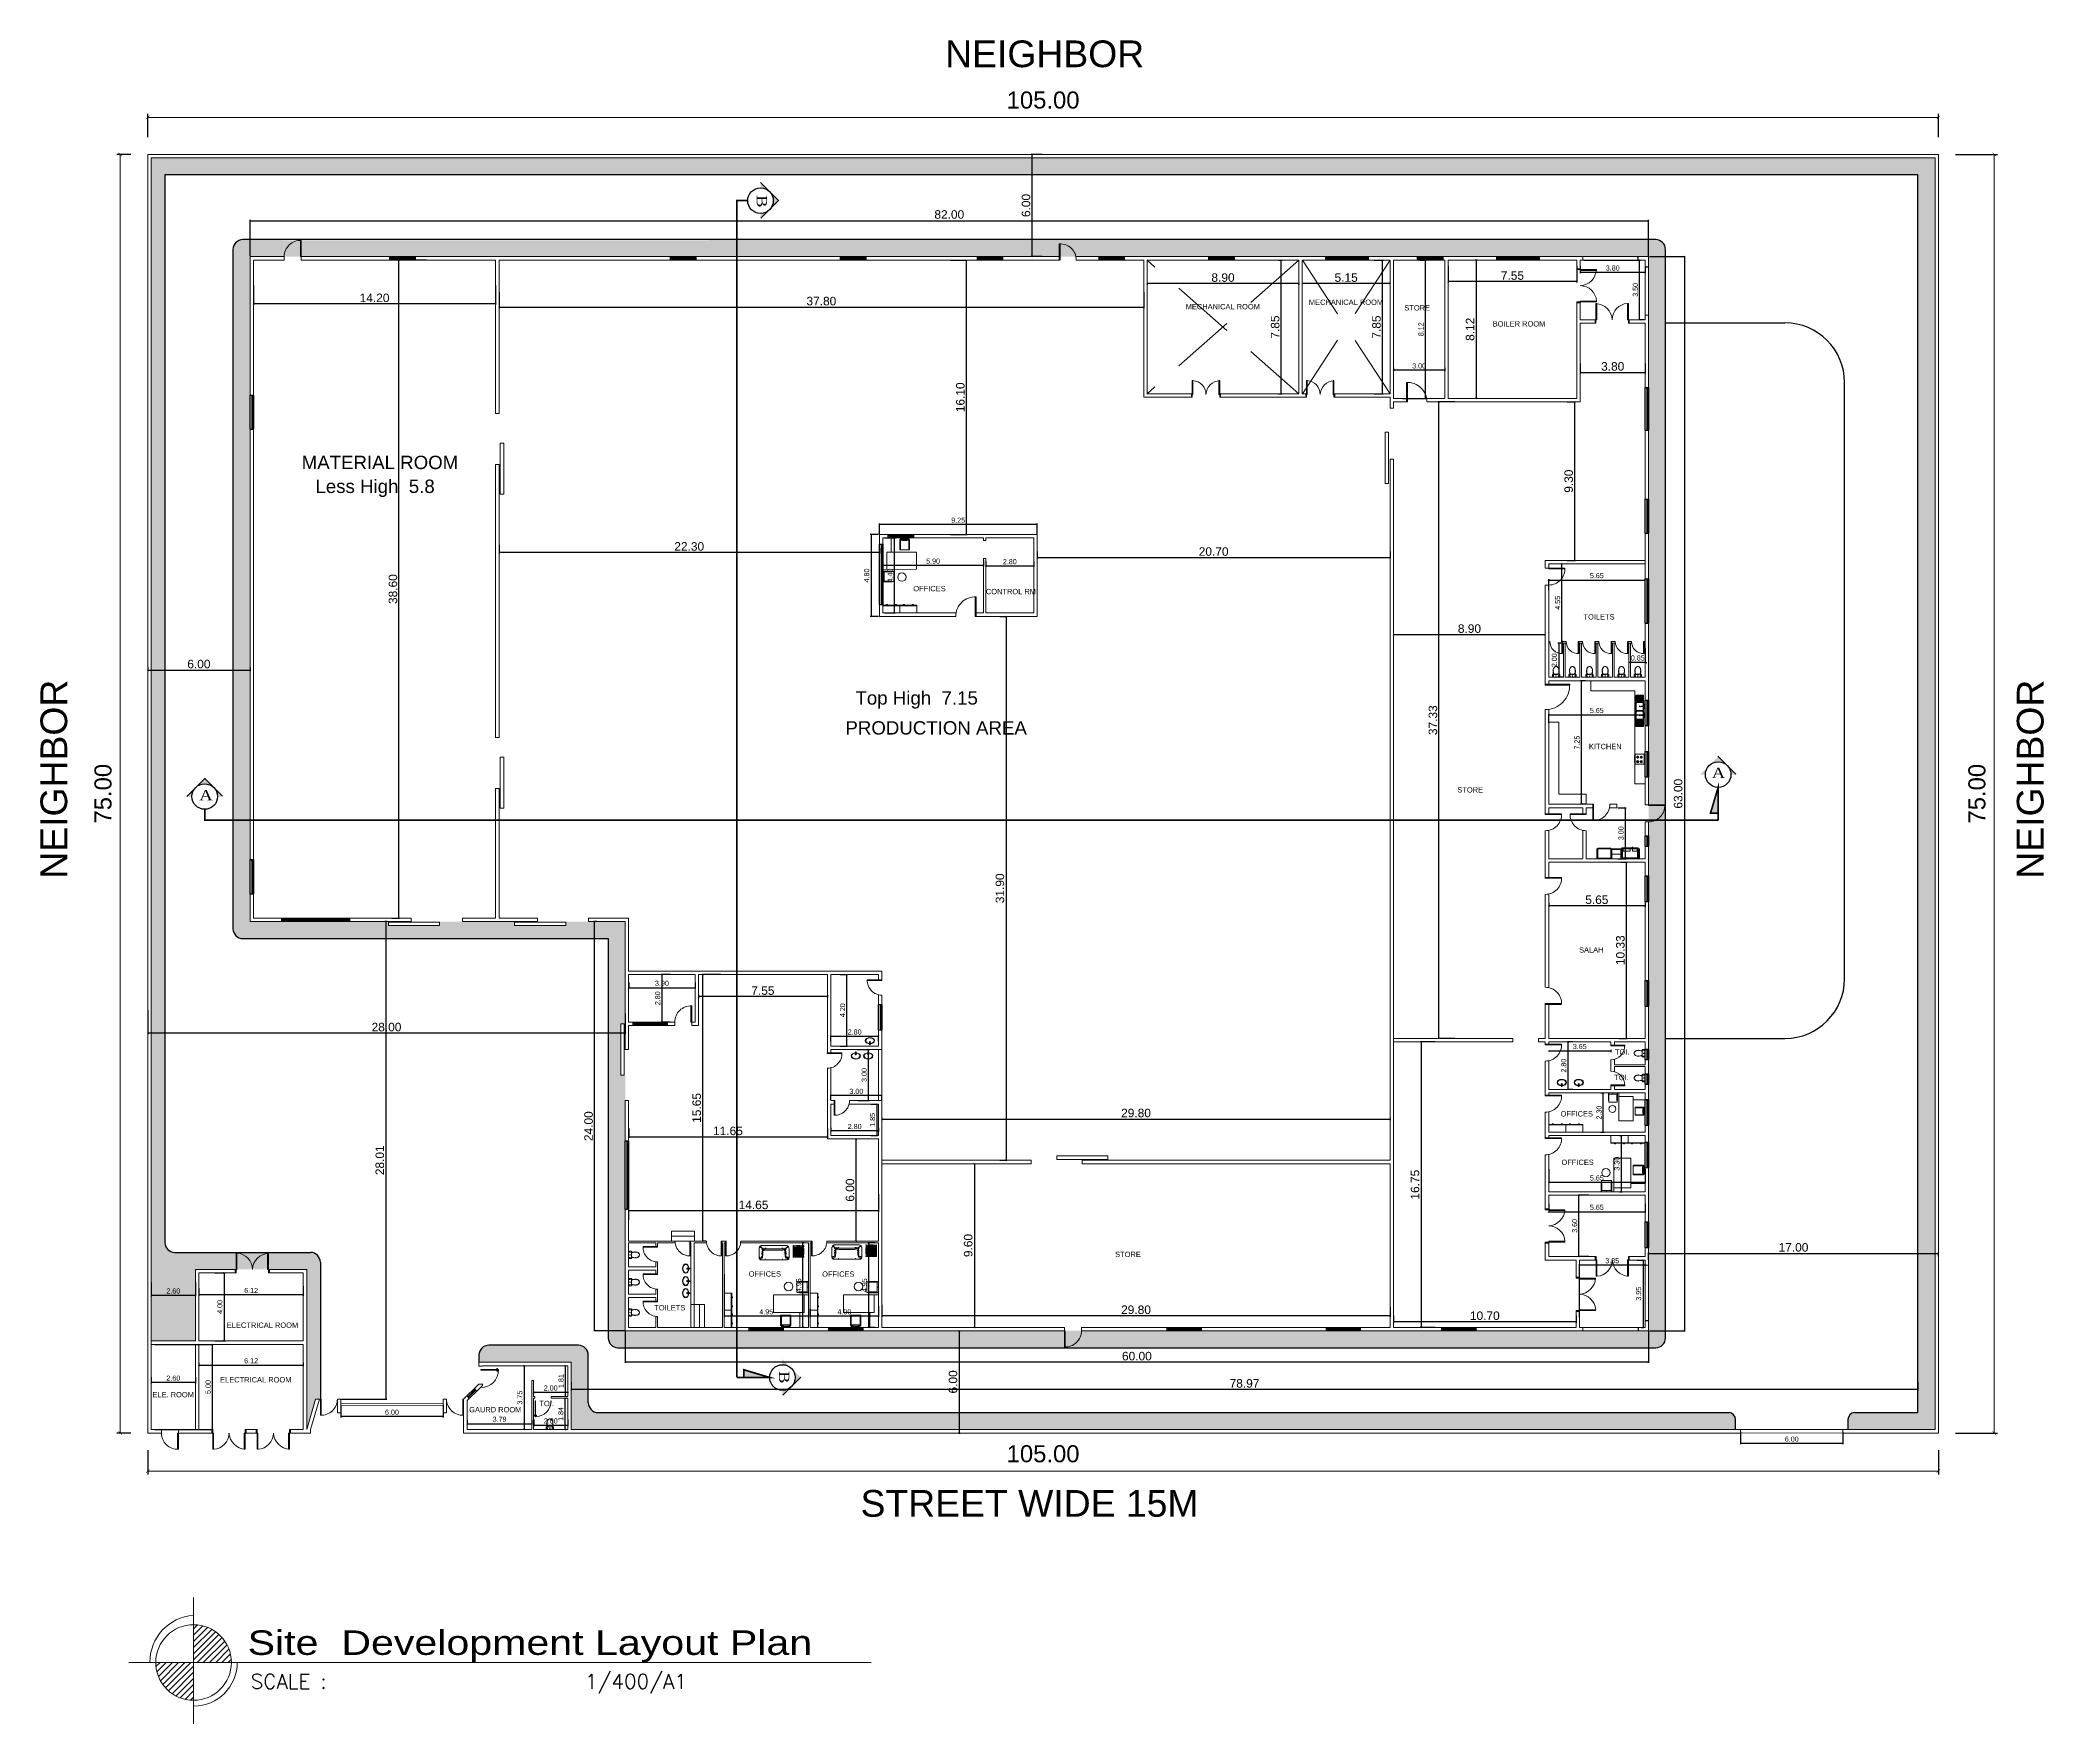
# Model space of a CAD drawing. Header units: millimetres. Extents: x -401 to 2889, y -234 to 146.
# Drawn here: x 1033.9 to 1151.4, y -33.7 to 65 of the extents above; entities that cross this region are included whole.
import ezdxf

# ---------------------------------------------------------------- set-up
doc = ezdxf.new("R2010")
doc.units = ezdxf.units.MM
doc.header["$LTSCALE"] = 3
doc.header["$MEASUREMENT"] = 0
for name, pattern in [('CACHE2', [0.1875, 0.125, -0.0625]), ('CENTER2', [28.575, 19.05, -3.175, 3.175, -3.175]), ('CONTINU', [0]), ('PHANTOM', [63.5, 31.75, -6.35, 6.35, -6.35, 6.35, -6.35])]:
    doc.linetypes.add(name, pattern=pattern)
doc.layers.get('0').update_dxf_attribs({"color": 3, "lineweight": 9})
for name, color, linetype in [('A-WALL', 7, 'Continuous'), ('AJEC LOGO', 4, 'Continuous'), ('ARCH_SUBTITLE TEXT', 10, 'Continuous'), ('WIN', 1, 'Continuous')]:
    doc.layers.add(name, color=color, linetype=linetype)
for name, color, linetype, lineweight in [('DIM-IN', 1, 'Continuous', 0), ('Door', 16, 'Continuous', 0), ('Drw - Arch - brick (0.20)', 7, 'CONTINU', 20), ('Drw - Arch - Door (0.05)', 141, 'CONTINU', 5), ('Drw - Arch - Furniture (0.05)', 31, 'Continuous', 5), ('Drw - Arch - Furniture Bath (0.05)', 31, 'Continuous', 5), ('Drw - Arch - Hidden (0.15)', 6, 'CACHE2', 15), ('Drw - Arch - Stairs (0.15)', 3, 'CONTINU', 15), ('Drw - Arch - Window (0.05)', 4, 'CONTINU', 5), ('FIXTURES', 251, 'Continuous', 5), ('hatch 2', 251, 'Continuous', 0), ('hatch-col', 8, 'Continuous', 0), ('TITLETXT', 4, 'Continuous', 15), ('txt', 5, 'Continuous', 5), ('wall', 22, 'Continuous', 13), ('WALL-2', 6, 'Continuous', 18)]:
    doc.layers.add(name, color=color, linetype=linetype, lineweight=lineweight)
doc.styles.add('ARIAL', font='arial.ttf')
doc.styles.add('ROMANS', font='romans', dxfattribs={"width": 0.8})
doc.styles.add('SC 50', font='romans.shx', dxfattribs={"width": 0.9})
doc.styles.add('STYLE2', font='swissk.ttf')
doc.dimstyles.new('details', dxfattribs={"dimtxt": 0.3, "dimasz": 0.1, "dimexe": 0.05, "dimexo": 0.05, "dimgap": 0.1, "dimtad": 1, "dimzin": 0, "dimdsep": 46, "dimtxsty": 'ARIAL', "dimblk": 'ARCHTICK', "dimcen": 0.2, "dimclrd": 16, "dimclre": 16, "dimclrt": 4, "dimadec": 0, "dimazin": 0, "dimtfac": 1, "dimtix": 1, "dimtmove": 1, "dimatfit": 3, "dimldrblk": 'OBLIQUE', "dimfxl": 0.15, "dimarcsym": 0})
pattern_1 = [(135, (646.67296, 174.47163), (-0.28284271, 5e-16), [0.6, -0.2]), (225, (646.53154, 174.61306), (-0.28284271, 5e-16), [0.6, -0.2])]

# ---------------------------------------------------------------- blocks, each defined once
blk = doc.blocks.new('door')
at = {"layer": 'Drw - Arch - Door (0.05)'}
for p, q in [((0, 0.5), (0, -0.5)), ((0.05, 0.5), (0, 0.5)), ((0.05, 0.5), (0.05, -0.5)), ((0.05, -0.5), (0, -0.5))]:
    blk.add_line(p, q, dxfattribs=at)
blk.add_arc((0, 0.5), 1, 180, 272.86598, dxfattribs=at)
blk = doc.blocks.new('door2')
at = {"layer": 'Door', "color": 2, "lineweight": 0}
for p, q in [((-1.54, 0.76), (-1.54, 0.01)), ((-1.49, 0.01), (-1.49, 0.76)), ((0.31, 0.01), (0.31, 0.76)), ((0.36, 0.76), (0.36, 0.01))]:
    blk.add_line(p, q, dxfattribs=at)
at = {"layer": 'Door', "color": 1, "lineweight": 0}
for p, q in [((-1.54, 0.01), (-1.49, 0.01)), ((0.36, 0.01), (0.31, 0.01))]:
    blk.add_line(p, q, dxfattribs=at)
for points in [[(-1.59, 1.06), (-1.54, 1.06), (-1.54, 0.86), (-1.59, 0.86)], [(0.41, 1.06), (0.36, 1.06), (0.36, 0.86), (0.41, 0.86)]]:
    blk.add_lwpolyline(points, close=True, dxfattribs=at)
for points in [[(-1.54, 0.76), (-1.54, 0.86), (-1.49, 0.86), (-1.49, 0.76)], [(-1.49, 0.01), (-1.49, -0.09), (-1.54, -0.09), (-1.54, 0.01)], [(0.36, 0.76), (0.36, 0.86), (0.31, 0.86), (0.31, 0.76)], [(0.31, 0.01), (0.31, -0.09), (0.36, -0.09), (0.36, 0.01)]]:
    blk.add_lwpolyline(points, dxfattribs=at)
at = {"layer": 'Door', "color": 2, "lineweight": 0}
for centre, radius, start, end in [((-1.55, 0.87), 0.966, 273.9366, 359.1376), ((0.42, 0.92), 1.01, 183.2931, 266.8086)]:
    blk.add_arc(centre, radius, start, end, dxfattribs=at)
blk = doc.blocks.new('1 M')
at = {"layer": 'Drw - Arch - Door (0.05)'}
for p, q in [((-4544.43, 1057.97), (-4544.42, 1057.97)), ((-4544.43, 1057.97), (-4544.43, 1057.97)), ((-4544.43, 1057.97), (-4544.43, 1057.97)), ((-4544.43, 1057.97), (-4544.43, 1057.97)), ((-4544.43, 1057.97), (-4544.43, 1057.97)), ((-4544.43, 1057.97), (-4544.43, 1057.97)), ((-4544.43, 1057.97), (-4544.43, 1057.97)), ((-4544.43, 1057.97), (-4544.43, 1057.97)), ((-4544.43, 1057.96), (-4544.43, 1057.97)), ((-4544.43, 1057.97), (-4544.43, 1057.97)), ((-4544.43, 1057.92), (-4544.43, 1057.97)), ((-4544.43, 1057.92), (-4544.43, 1057.97)), ((-4544.43, 1057.95), (-4544.43, 1057.96)), ((-4544.43, 1057.96), (-4544.43, 1057.96)), ((-4544.43, 1057.96), (-4544.43, 1057.96)), ((-4544.43, 1057.96), (-4544.43, 1057.96)), ((-4544.43, 1057.95), (-4544.43, 1057.95)), ((-4544.43, 1057.94), (-4544.43, 1057.95)), ((-4544.43, 1057.94), (-4544.43, 1057.94)), ((-4544.43, 1057.94), (-4544.43, 1057.94)), ((-4544.43, 1057.94), (-4544.43, 1057.94)), ((-4544.43, 1057.94), (-4544.43, 1057.93)), ((-4544.43, 1057.92), (-4544.43, 1057.93)), ((-4544.43, 1057.93), (-4544.43, 1057.93)), ((-4544.43, 1057.93), (-4544.43, 1057.93)), ((-4544.43, 1057.93), (-4544.43, 1057.93)), ((-4544.43, 1057.93), (-4544.43, 1057.93)), ((-4544.43, 1057.92), (-4544.43, 1057.92)), ((-4544.43, 1057.92), (-4544.43, 1057.92)), ((-4544.43, 1057.92), (-4544.43, 1057.92)), ((-4544.42, 1057.92), (-4544.43, 1057.92)), ((-4544.43, 1057.92), (-4544.43, 1057.92)), ((-4544.43, 1057.92), (-4544.43, 1057.92)), ((-4544.42, 1057.97), (-4544.42, 1057.97)), ((-4544.42, 1057.97), (-4544.41, 1057.97)), ((-4544.41, 1057.92), (-4544.42, 1057.92)), ((-4544.42, 1057.92), (-4544.42, 1057.92)), ((-4544.41, 1057.97), (-4544.4, 1057.97)), ((-4544.4, 1057.93), (-4544.41, 1057.92)), ((-4544.4, 1057.97), (-4544.4, 1057.96)), ((-4544.4, 1057.97), (-4544.4, 1057.97)), ((-4544.4, 1057.93), (-4544.4, 1057.97)), ((-4544.4, 1057.93), (-4544.4, 1057.97)), ((-4544.4, 1057.96), (-4544.39, 1057.96)), ((-4544.4, 1057.96), (-4544.4, 1057.96)), ((-4544.4, 1057.96), (-4544.4, 1057.96)), ((-4544.4, 1057.96), (-4544.4, 1057.96)), ((-4544.4, 1057.96), (-4544.4, 1057.94)), ((-4544.4, 1057.96), (-4544.4, 1057.96)), ((-4544.4, 1057.96), (-4544.4, 1057.94)), ((-4544.4, 1057.96), (-4544.4, 1057.94)), ((-4544.4, 1057.94), (-4544.4, 1057.93)), ((-4544.4, 1057.94), (-4544.4, 1057.94)), ((-4544.4, 1057.94), (-4544.4, 1057.94)), ((-4544.4, 1057.94), (-4544.4, 1057.93)), ((-4544.4, 1057.93), (-4544.4, 1057.93)), ((-4544.39, 1057.93), (-4544.4, 1057.93)), ((-4544.4, 1057.93), (-4544.4, 1057.93)), ((-4544.39, 1057.96), (-4544.38, 1057.96)), ((-4544.39, 1057.96), (-4544.39, 1057.96)), ((-4544.39, 1057.93), (-4544.39, 1057.93)), ((-4544.38, 1057.93), (-4544.39, 1057.93)), ((-4544.38, 1057.98), (-4544.37, 1057.98)), ((-4544.38, 1057.98), (-4544.38, 1057.98)), ((-4544.38, 1057.98), (-4544.38, 1057.98)), ((-4544.38, 1057.98), (-4544.38, 1057.98)), ((-4544.38, 1057.96), (-4544.38, 1057.98)), ((-4544.38, 1057.98), (-4544.38, 1057.98)), ((-4544.38, 1057.96), (-4544.38, 1057.96)), ((-4544.38, 1057.96), (-4544.38, 1057.96)), ((-4544.38, 1057.92), (-4544.38, 1057.93)), ((-4544.38, 1057.93), (-4544.38, 1057.93)), ((-4544.38, 1057.93), (-4544.38, 1057.93)), ((-4544.38, 1057.91), (-4544.38, 1057.92)), ((-4544.38, 1057.91), (-4544.38, 1057.91)), ((-4544.37, 1057.91), (-4544.38, 1057.91)), ((-4544.38, 1057.91), (-4544.38, 1057.91)), ((-4544.38, 1057.91), (-4544.38, 1057.91)), ((-4544.37, 1057.03), (-4544.37, 1058.03)), ((-4544.37, 1058.03), (-4544.34, 1058.03)), ((-4544.37, 1057.03), (-4544.34, 1057.03)), ((-4544.34, 1057.03), (-4544.34, 1058.03)), ((-4544.33, 1057.98), (-4544.34, 1057.98)), ((-4544.34, 1057.91), (-4544.33, 1057.91)), ((-4544.33, 1057.98), (-4544.33, 1057.98)), ((-4544.33, 1057.98), (-4544.33, 1057.98)), ((-4544.33, 1057.98), (-4544.33, 1057.98)), ((-4544.33, 1057.96), (-4544.33, 1057.98)), ((-4544.33, 1057.98), (-4544.33, 1057.98)), ((-4544.33, 1057.96), (-4544.33, 1057.96)), ((-4544.33, 1057.96), (-4544.33, 1057.96)), ((-4544.33, 1057.96), (-4544.33, 1057.96)), ((-4544.32, 1057.96), (-4544.33, 1057.96)), ((-4544.33, 1057.96), (-4544.33, 1057.96)), ((-4544.33, 1057.92), (-4544.33, 1057.93)), ((-4544.33, 1057.93), (-4544.33, 1057.93)), ((-4544.33, 1057.93), (-4544.33, 1057.93)), ((-4544.33, 1057.93), (-4544.33, 1057.93)), ((-4544.33, 1057.93), (-4544.33, 1057.93)), ((-4544.33, 1057.93), (-4544.32, 1057.93)), ((-4544.33, 1057.91), (-4544.33, 1057.92)), ((-4544.33, 1057.91), (-4544.33, 1057.91)), ((-4544.33, 1057.91), (-4544.33, 1057.91)), ((-4544.33, 1057.91), (-4544.33, 1057.91)), ((-4544.32, 1057.96), (-4544.32, 1057.96)), ((-4544.31, 1057.96), (-4544.32, 1057.96)), ((-4544.32, 1057.96), (-4544.32, 1057.94)), ((-4544.32, 1057.96), (-4544.32, 1057.96)), ((-4544.32, 1057.94), (-4544.31, 1057.94)), ((-4544.32, 1057.94), (-4544.32, 1057.93)), ((-4544.32, 1057.93), (-4544.32, 1057.93)), ((-4544.31, 1057.97), (-4544.31, 1057.96)), ((-4544.31, 1057.97), (-4544.31, 1057.97)), ((-4544.3, 1057.97), (-4544.31, 1057.97)), ((-4544.31, 1057.93), (-4544.31, 1057.97)), ((-4544.31, 1057.93), (-4544.31, 1057.97)), ((-4544.31, 1057.96), (-4544.31, 1057.96)), ((-4544.31, 1057.96), (-4544.31, 1057.94)), ((-4544.31, 1057.96), (-4544.31, 1057.94)), ((-4544.31, 1057.94), (-4544.31, 1057.93)), ((-4544.31, 1057.94), (-4544.31, 1057.94)), ((-4544.31, 1057.93), (-4544.3, 1057.92)), ((-4544.31, 1057.93), (-4544.31, 1057.93)), ((-4544.29, 1057.97), (-4544.3, 1057.97)), ((-4544.3, 1057.97), (-4544.3, 1057.97)), ((-4544.3, 1057.92), (-4544.3, 1057.92)), ((-4544.3, 1057.92), (-4544.29, 1057.92)), ((-4544.28, 1057.97), (-4544.29, 1057.97)), ((-4544.29, 1057.92), (-4544.28, 1057.92)), ((-4544.28, 1057.97), (-4544.28, 1057.97)), ((-4544.28, 1057.97), (-4544.28, 1057.97)), ((-4544.28, 1057.97), (-4544.28, 1057.97)), ((-4544.28, 1057.97), (-4544.28, 1057.97)), ((-4544.28, 1057.97), (-4544.28, 1057.97)), ((-4544.28, 1057.97), (-4544.28, 1057.97)), ((-4544.28, 1057.97), (-4544.28, 1057.97)), ((-4544.28, 1057.96), (-4544.28, 1057.97)), ((-4544.28, 1057.97), (-4544.28, 1057.97)), ((-4544.28, 1057.92), (-4544.28, 1057.97)), ((-4544.28, 1057.92), (-4544.28, 1057.97)), ((-4544.28, 1057.95), (-4544.28, 1057.96)), ((-4544.28, 1057.96), (-4544.28, 1057.96)), ((-4544.28, 1057.96), (-4544.28, 1057.96)), ((-4544.28, 1057.96), (-4544.28, 1057.96)), ((-4544.28, 1057.95), (-4544.28, 1057.95)), ((-4544.28, 1057.94), (-4544.28, 1057.95)), ((-4544.28, 1057.94), (-4544.28, 1057.94)), ((-4544.28, 1057.94), (-4544.28, 1057.94)), ((-4544.28, 1057.94), (-4544.28, 1057.94)), ((-4544.28, 1057.94), (-4544.28, 1057.93)), ((-4544.28, 1057.92), (-4544.28, 1057.93)), ((-4544.28, 1057.93), (-4544.28, 1057.93)), ((-4544.28, 1057.93), (-4544.28, 1057.93)), ((-4544.28, 1057.93), (-4544.28, 1057.93)), ((-4544.28, 1057.93), (-4544.28, 1057.93)), ((-4544.28, 1057.92), (-4544.28, 1057.92)), ((-4544.28, 1057.92), (-4544.28, 1057.92)), ((-4544.28, 1057.92), (-4544.28, 1057.92)), ((-4544.28, 1057.92), (-4544.28, 1057.92)), ((-4544.28, 1057.92), (-4544.28, 1057.92))]:
    blk.add_line(p, q, dxfattribs=at)
blk.add_arc((-4544.37, 1057.03), 1, 0, 90, dxfattribs=at)
blk = doc.blocks.new('door 2')
at = {"layer": 'Drw - Arch - Door (0.05)', "color": 4}
for p, q in [((0.31, 0.2), (-2.69, 0.2)), ((-2.69, 0.2), (-2.69, 0)), ((-2.69, 0), (0.31, 0)), ((0.31, 0), (0.31, 0.2))]:
    blk.add_line(p, q, dxfattribs=at)
blk = doc.blocks.new('_ArchTick')
at = {"color": 0, "linetype": 'ByBlock', "const_width": 0.15}
blk.add_lwpolyline([(-0.5, -0.5), (0.5, 0.5)], dxfattribs=at)
blk = doc.blocks.new('*D111')
at = {"layer": 'Defpoints', "color": 0, "linetype": 'Continuous', "ltscale": 0.01, "transparency": 16777216}
for p in [(1068.19, -10.67), (1128.19, -10.67), (1068.19, -12.51)]:
    blk.add_point(p, dxfattribs=at)
at = {"layer": 'DIM-IN', "color": 16, "lineweight": -2, "ltscale": 0.01, "transparency": 16777216}
for p, q in [((1068.19, -10.72), (1068.19, -12.56)), ((1128.19, -10.72), (1128.19, -12.56))]:
    blk.add_line(p, q, dxfattribs=at)
at = {"layer": 'DIM-IN', "color": 16, "linetype": 'Continuous', "lineweight": -2, "ltscale": 0.01, "transparency": 16777216}
blk.add_line((1128.19, -12.51), (1068.19, -12.51), dxfattribs=at)
at = {"layer": 'DIM-IN', "color": 16, "linetype": 'Continuous', "lineweight": -2, "ltscale": 0.01, "transparency": 16777216, "xscale": 0.1, "yscale": 0.1, "zscale": 0.1, "rotation": 180}
blk.add_blockref('_ArchTick', (1068.19, -12.51), dxfattribs=at)
at = {"layer": 'DIM-IN', "color": 16, "linetype": 'Continuous', "lineweight": -2, "ltscale": 0.01, "transparency": 16777216, "xscale": 0.1, "yscale": 0.1, "zscale": 0.1}
blk.add_blockref('_ArchTick', (1128.19, -12.51), dxfattribs=at)
at = {"layer": 'DIM-IN', "color": 4, "linetype": 'Continuous', "ltscale": 0.01, "transparency": 16777216, "insert": (1098.19, -12.16), "char_height": 0.5, "attachment_point": 5, "style": 'ARIAL'}
blk.add_mtext('60.00', dxfattribs=at)
blk = doc.blocks.new('_Oblique')
at = {"color": 0, "linetype": 'ByBlock', "lineweight": -2}
blk.add_line((-0.5, -0.5), (0.5, 0.5), dxfattribs=at)
blk = doc.blocks.new('*D112')
at = {"layer": 'Defpoints', "color": 0, "linetype": 'Continuous', "ltscale": 0.01, "transparency": 16777216}
for p in [(1066.39, 13.33), (1066.57, 13.33), (1068.19, -10.67)]:
    blk.add_point(p, dxfattribs=at)
at = {"layer": 'DIM-IN', "color": 16, "lineweight": -2, "ltscale": 0.01, "transparency": 16777216}
for p, q in [((1066.52, 13.33), (1066.34, 13.33)), ((1068.14, -10.67), (1066.34, -10.67))]:
    blk.add_line(p, q, dxfattribs=at)
at = {"layer": 'DIM-IN', "color": 16, "linetype": 'Continuous', "lineweight": -2, "ltscale": 0.01, "transparency": 16777216}
blk.add_line((1066.39, -10.67), (1066.39, 13.33), dxfattribs=at)
at = {"layer": 'DIM-IN', "color": 16, "linetype": 'Continuous', "lineweight": -2, "ltscale": 0.01, "transparency": 16777216, "xscale": 0.1, "yscale": 0.1, "zscale": 0.1}
for p, rotation in [((1066.39, 13.33), 90), ((1066.39, -10.67), 270)]:
    blk.add_blockref('_ArchTick', p, dxfattribs=dict(at, rotation=rotation))
at = {"layer": 'DIM-IN', "color": 4, "linetype": 'Continuous', "ltscale": 0.01, "transparency": 16777216, "insert": (1066.04, 1.33), "char_height": 0.5, "attachment_point": 5, "rotation": 90, "style": 'ARIAL'}
blk.add_mtext('24.00', dxfattribs=at)
blk = doc.blocks.new('*D113')
at = {"layer": 'Defpoints', "color": 0, "linetype": 'Continuous', "ltscale": 0.01, "transparency": 16777216}
for p in [(1128.19, 54.44), (1046.19, 52.33), (1128.19, 52.33)]:
    blk.add_point(p, dxfattribs=at)
at = {"layer": 'DIM-IN', "color": 16, "lineweight": -2, "ltscale": 0.01, "transparency": 16777216}
for p, q in [((1046.19, 52.38), (1046.19, 54.49)), ((1128.19, 52.38), (1128.19, 54.49))]:
    blk.add_line(p, q, dxfattribs=at)
at = {"layer": 'DIM-IN', "color": 16, "linetype": 'Continuous', "lineweight": -2, "ltscale": 0.01, "transparency": 16777216}
blk.add_line((1046.19, 54.44), (1128.19, 54.44), dxfattribs=at)
at = {"layer": 'DIM-IN', "color": 16, "linetype": 'Continuous', "lineweight": -2, "ltscale": 0.01, "transparency": 16777216, "xscale": 0.1, "yscale": 0.1, "zscale": 0.1, "rotation": 180}
blk.add_blockref('_ArchTick', (1046.19, 54.44), dxfattribs=at)
at = {"layer": 'DIM-IN', "color": 16, "linetype": 'Continuous', "lineweight": -2, "ltscale": 0.01, "transparency": 16777216, "xscale": 0.1, "yscale": 0.1, "zscale": 0.1}
blk.add_blockref('_ArchTick', (1128.19, 54.44), dxfattribs=at)
at = {"layer": 'DIM-IN', "color": 4, "linetype": 'Continuous', "ltscale": 0.01, "transparency": 16777216, "insert": (1087.19, 54.8), "char_height": 0.5, "attachment_point": 5, "style": 'ARIAL'}
blk.add_mtext('82.00', dxfattribs=at)
blk = doc.blocks.new('*D140')
at = {"layer": 'Defpoints', "color": 0, "linetype": 'Continuous', "ltscale": 0.01, "transparency": 16777216}
for p in [(1124.11, -2.72), (1124.74, -2.72), (1124.74, -6.32)]:
    blk.add_point(p, dxfattribs=at)
at = {"layer": 'DIM-IN', "color": 16, "lineweight": -2, "ltscale": 0.01, "transparency": 16777216}
for p, q in [((1124.69, -2.72), (1124.06, -2.72)), ((1124.69, -6.32), (1124.06, -6.32))]:
    blk.add_line(p, q, dxfattribs=at)
at = {"layer": 'DIM-IN', "color": 16, "linetype": 'Continuous', "lineweight": -2, "ltscale": 0.01, "transparency": 16777216}
blk.add_line((1124.11, -6.32), (1124.11, -2.72), dxfattribs=at)
at = {"layer": 'DIM-IN', "color": 16, "linetype": 'Continuous', "lineweight": -2, "ltscale": 0.01, "transparency": 16777216, "xscale": 0.1, "yscale": 0.1, "zscale": 0.1}
for p, rotation in [((1124.11, -2.72), 90), ((1124.11, -6.32), 270)]:
    blk.add_blockref('_ArchTick', p, dxfattribs=dict(at, rotation=rotation))
at = {"layer": 'DIM-IN', "color": 4, "linetype": 'Continuous', "ltscale": 0.01, "transparency": 16777216, "insert": (1123.86, -4.52), "char_height": 0.3, "attachment_point": 5, "rotation": 90, "style": 'ARIAL'}
blk.add_mtext('3.60', dxfattribs=at)
blk = doc.blocks.new('*D141')
at = {"layer": 'Defpoints', "color": 0, "linetype": 'Continuous', "ltscale": 0.01, "transparency": 16777216}
for p in [(1122.34, -3.17), (1127.99, -3.17), (1127.99, -3.69)]:
    blk.add_point(p, dxfattribs=at)
at = {"layer": 'DIM-IN', "color": 16, "lineweight": -2, "ltscale": 0.01, "transparency": 16777216}
for p, q in [((1122.34, -3.22), (1122.34, -3.74)), ((1127.99, -3.22), (1127.99, -3.74))]:
    blk.add_line(p, q, dxfattribs=at)
at = {"layer": 'DIM-IN', "color": 16, "linetype": 'Continuous', "lineweight": -2, "ltscale": 0.01, "transparency": 16777216}
blk.add_line((1122.34, -3.69), (1127.99, -3.69), dxfattribs=at)
at = {"layer": 'DIM-IN', "color": 16, "linetype": 'Continuous', "lineweight": -2, "ltscale": 0.01, "transparency": 16777216, "xscale": 0.1, "yscale": 0.1, "zscale": 0.1, "rotation": 180}
blk.add_blockref('_ArchTick', (1122.34, -3.69), dxfattribs=at)
at = {"layer": 'DIM-IN', "color": 16, "linetype": 'Continuous', "lineweight": -2, "ltscale": 0.01, "transparency": 16777216, "xscale": 0.1, "yscale": 0.1, "zscale": 0.1}
blk.add_blockref('_ArchTick', (1127.99, -3.69), dxfattribs=at)
at = {"layer": 'DIM-IN', "color": 4, "linetype": 'Continuous', "ltscale": 0.01, "transparency": 16777216, "insert": (1125.16, -3.43), "char_height": 0.3, "attachment_point": 5, "style": 'ARIAL'}
blk.add_mtext('5.65', dxfattribs=at)
blk = doc.blocks.new('*D142')
at = {"layer": 'Defpoints', "color": 0, "linetype": 'Continuous', "ltscale": 0.01, "transparency": 16777216}
for p in [(1127.48, -6.52), (1127.7, -10.47), (1127.87, -10.47)]:
    blk.add_point(p, dxfattribs=at)
at = {"layer": 'DIM-IN', "color": 16, "lineweight": -2, "ltscale": 0.01, "transparency": 16777216}
for p, q in [((1127.53, -6.52), (1127.92, -6.52)), ((1127.75, -10.47), (1127.92, -10.47))]:
    blk.add_line(p, q, dxfattribs=at)
at = {"layer": 'DIM-IN', "color": 16, "linetype": 'Continuous', "lineweight": -2, "ltscale": 0.01, "transparency": 16777216}
blk.add_line((1127.87, -6.52), (1127.87, -10.47), dxfattribs=at)
at = {"layer": 'DIM-IN', "color": 16, "linetype": 'Continuous', "lineweight": -2, "ltscale": 0.01, "transparency": 16777216, "xscale": 0.1, "yscale": 0.1, "zscale": 0.1}
for p, rotation in [((1127.87, -6.52), 90), ((1127.87, -10.47), 270)]:
    blk.add_blockref('_ArchTick', p, dxfattribs=dict(at, rotation=rotation))
at = {"layer": 'DIM-IN', "color": 4, "linetype": 'Continuous', "ltscale": 0.01, "transparency": 16777216, "insert": (1127.61, -8.5), "char_height": 0.3, "attachment_point": 5, "rotation": 90, "style": 'ARIAL'}
blk.add_mtext('3.95', dxfattribs=at)
blk = doc.blocks.new('*D143')
at = {"layer": 'Defpoints', "color": 0, "linetype": 'Continuous', "ltscale": 0.01, "transparency": 16777216}
for p in [(1124.14, -6.82), (1127.99, -6.79), (1124.14, -9.95)]:
    blk.add_point(p, dxfattribs=at)
at = {"layer": 'DIM-IN', "color": 16, "lineweight": -2, "ltscale": 0.01, "transparency": 16777216}
for p, q in [((1124.14, -9.9), (1124.14, -6.77)), ((1127.99, -6.84), (1127.99, -6.87))]:
    blk.add_line(p, q, dxfattribs=at)
at = {"layer": 'DIM-IN', "color": 16, "linetype": 'Continuous', "lineweight": -2, "ltscale": 0.01, "transparency": 16777216}
blk.add_line((1127.99, -6.82), (1124.14, -6.82), dxfattribs=at)
at = {"layer": 'DIM-IN', "color": 16, "linetype": 'Continuous', "lineweight": -2, "ltscale": 0.01, "transparency": 16777216, "xscale": 0.1, "yscale": 0.1, "zscale": 0.1, "rotation": 180}
blk.add_blockref('_ArchTick', (1124.14, -6.82), dxfattribs=at)
at = {"layer": 'DIM-IN', "color": 16, "linetype": 'Continuous', "lineweight": -2, "ltscale": 0.01, "transparency": 16777216, "xscale": 0.1, "yscale": 0.1, "zscale": 0.1}
blk.add_blockref('_ArchTick', (1127.99, -6.82), dxfattribs=at)
at = {"layer": 'DIM-IN', "color": 4, "linetype": 'Continuous', "ltscale": 0.01, "transparency": 16777216, "insert": (1126.06, -6.56), "char_height": 0.3, "attachment_point": 5, "style": 'ARIAL'}
blk.add_mtext('3.85', dxfattribs=at)
blk = doc.blocks.new('*D144')
at = {"layer": 'Defpoints', "color": 0, "linetype": 'Continuous', "ltscale": 0.01, "transparency": 16777216}
for p in [(1113.24, -9.73), (1113.24, -10.15), (1123.94, -9.73)]:
    blk.add_point(p, dxfattribs=at)
at = {"layer": 'DIM-IN', "color": 16, "lineweight": -2, "ltscale": 0.01, "transparency": 16777216}
for p, q in [((1113.24, -9.78), (1113.24, -10.2)), ((1123.94, -9.78), (1123.94, -10.2))]:
    blk.add_line(p, q, dxfattribs=at)
at = {"layer": 'DIM-IN', "color": 16, "linetype": 'Continuous', "lineweight": -2, "ltscale": 0.01, "transparency": 16777216}
blk.add_line((1123.94, -10.15), (1113.24, -10.15), dxfattribs=at)
at = {"layer": 'DIM-IN', "color": 16, "linetype": 'Continuous', "lineweight": -2, "ltscale": 0.01, "transparency": 16777216, "xscale": 0.1, "yscale": 0.1, "zscale": 0.1, "rotation": 180}
blk.add_blockref('_ArchTick', (1113.24, -10.15), dxfattribs=at)
at = {"layer": 'DIM-IN', "color": 16, "linetype": 'Continuous', "lineweight": -2, "ltscale": 0.01, "transparency": 16777216, "xscale": 0.1, "yscale": 0.1, "zscale": 0.1}
blk.add_blockref('_ArchTick', (1123.94, -10.15), dxfattribs=at)
at = {"layer": 'DIM-IN', "color": 4, "linetype": 'Continuous', "ltscale": 0.01, "transparency": 16777216, "insert": (1118.59, -9.79), "char_height": 0.5, "attachment_point": 5, "style": 'ARIAL'}
blk.add_mtext('10.70', dxfattribs=at)
blk = doc.blocks.new('*D145')
at = {"layer": 'Defpoints', "color": 0, "linetype": 'Continuous', "ltscale": 0.01, "transparency": 16777216}
for p in [(1115.73, 6.28), (1114.86, -10.47), (1115.73, -10.47)]:
    blk.add_point(p, dxfattribs=at)
at = {"layer": 'DIM-IN', "color": 16, "lineweight": -2, "ltscale": 0.01, "transparency": 16777216}
for p, q in [((1115.68, 6.28), (1114.81, 6.28)), ((1115.68, -10.47), (1114.81, -10.47))]:
    blk.add_line(p, q, dxfattribs=at)
at = {"layer": 'DIM-IN', "color": 16, "linetype": 'Continuous', "lineweight": -2, "ltscale": 0.01, "transparency": 16777216}
blk.add_line((1114.86, 6.28), (1114.86, -10.47), dxfattribs=at)
at = {"layer": 'DIM-IN', "color": 16, "linetype": 'Continuous', "lineweight": -2, "ltscale": 0.01, "transparency": 16777216, "xscale": 0.1, "yscale": 0.1, "zscale": 0.1}
for p, rotation in [((1114.86, 6.28), 90), ((1114.86, -10.47), 270)]:
    blk.add_blockref('_ArchTick', p, dxfattribs=dict(at, rotation=rotation))
at = {"layer": 'DIM-IN', "color": 4, "linetype": 'Continuous', "ltscale": 0.01, "transparency": 16777216, "insert": (1114.5, -2.1), "char_height": 0.5, "attachment_point": 5, "rotation": 90, "style": 'ARIAL'}
blk.add_mtext('16.75', dxfattribs=at)
blk = doc.blocks.new('*D146')
at = {"layer": 'Defpoints', "color": 0, "linetype": 'Continuous', "ltscale": 0.01, "transparency": 16777216}
for p in [(1122.34, -1.14), (1127.99, -1.14), (1127.99, -1.96)]:
    blk.add_point(p, dxfattribs=at)
at = {"layer": 'DIM-IN', "color": 16, "lineweight": -2, "ltscale": 0.01, "transparency": 16777216}
for p, q in [((1122.34, -1.19), (1122.34, -2.01)), ((1127.99, -1.19), (1127.99, -2.01))]:
    blk.add_line(p, q, dxfattribs=at)
at = {"layer": 'DIM-IN', "color": 16, "linetype": 'Continuous', "lineweight": -2, "ltscale": 0.01, "transparency": 16777216}
blk.add_line((1122.34, -1.96), (1127.99, -1.96), dxfattribs=at)
at = {"layer": 'DIM-IN', "color": 16, "linetype": 'Continuous', "lineweight": -2, "ltscale": 0.01, "transparency": 16777216, "xscale": 0.1, "yscale": 0.1, "zscale": 0.1, "rotation": 180}
blk.add_blockref('_ArchTick', (1122.34, -1.96), dxfattribs=at)
at = {"layer": 'DIM-IN', "color": 16, "linetype": 'Continuous', "lineweight": -2, "ltscale": 0.01, "transparency": 16777216, "xscale": 0.1, "yscale": 0.1, "zscale": 0.1}
blk.add_blockref('_ArchTick', (1127.99, -1.96), dxfattribs=at)
at = {"layer": 'DIM-IN', "color": 4, "linetype": 'Continuous', "ltscale": 0.01, "transparency": 16777216, "insert": (1125.16, -1.71), "char_height": 0.3, "attachment_point": 5, "style": 'ARIAL'}
blk.add_mtext('5.65', dxfattribs=at)
blk = doc.blocks.new('*D147')
at = {"layer": 'Defpoints', "color": 0, "linetype": 'Continuous', "ltscale": 0.01, "transparency": 16777216}
for p in [(1126.43, 0.78), (1126.43, -2.52), (1126.59, -2.52)]:
    blk.add_point(p, dxfattribs=at)
at = {"layer": 'DIM-IN', "color": 16, "lineweight": -2, "ltscale": 0.01, "transparency": 16777216}
for p, q in [((1126.48, 0.78), (1126.64, 0.78)), ((1126.48, -2.52), (1126.64, -2.52))]:
    blk.add_line(p, q, dxfattribs=at)
at = {"layer": 'DIM-IN', "color": 16, "linetype": 'Continuous', "lineweight": -2, "ltscale": 0.01, "transparency": 16777216}
blk.add_line((1126.59, 0.78), (1126.59, -2.52), dxfattribs=at)
at = {"layer": 'DIM-IN', "color": 16, "linetype": 'Continuous', "lineweight": -2, "ltscale": 0.01, "transparency": 16777216, "xscale": 0.1, "yscale": 0.1, "zscale": 0.1}
for p, rotation in [((1126.59, 0.78), 90), ((1126.59, -2.52), 270)]:
    blk.add_blockref('_ArchTick', p, dxfattribs=dict(at, rotation=rotation))
at = {"layer": 'DIM-IN', "color": 4, "linetype": 'Continuous', "ltscale": 0.01, "transparency": 16777216, "insert": (1126.34, -0.87), "char_height": 0.3, "attachment_point": 5, "rotation": 90, "style": 'ARIAL'}
blk.add_mtext('3.30', dxfattribs=at)
blk = doc.blocks.new('*D148')
at = {"layer": 'Defpoints', "color": 0, "linetype": 'Continuous', "ltscale": 0.01, "transparency": 16777216}
for p in [(1125.34, 3.28), (1125.54, 3.28), (1125.34, 0.98)]:
    blk.add_point(p, dxfattribs=at)
at = {"layer": 'DIM-IN', "color": 16, "lineweight": -2, "ltscale": 0.01, "transparency": 16777216}
for p, q in [((1125.39, 3.28), (1125.59, 3.28)), ((1125.39, 0.98), (1125.59, 0.98))]:
    blk.add_line(p, q, dxfattribs=at)
at = {"layer": 'DIM-IN', "color": 16, "linetype": 'Continuous', "lineweight": -2, "ltscale": 0.01, "transparency": 16777216}
blk.add_line((1125.54, 0.98), (1125.54, 3.28), dxfattribs=at)
at = {"layer": 'DIM-IN', "color": 16, "linetype": 'Continuous', "lineweight": -2, "ltscale": 0.01, "transparency": 16777216, "xscale": 0.1, "yscale": 0.1, "zscale": 0.1}
for p, rotation in [((1125.54, 3.28), 90), ((1125.54, 0.98), 270)]:
    blk.add_blockref('_ArchTick', p, dxfattribs=dict(at, rotation=rotation))
at = {"layer": 'DIM-IN', "color": 4, "linetype": 'Continuous', "ltscale": 0.01, "transparency": 16777216, "insert": (1125.29, 2.13), "char_height": 0.3, "attachment_point": 5, "rotation": 90, "style": 'ARIAL'}
blk.add_mtext('2.30', dxfattribs=at)
blk = doc.blocks.new('*D114')
at = {"layer": 'Defpoints', "color": 0, "linetype": 'Continuous', "ltscale": 0.01, "transparency": 16777216}
for p in [(1123.48, 6.28), (1123.81, 6.28), (1123.81, 3.48)]:
    blk.add_point(p, dxfattribs=at)
at = {"layer": 'DIM-IN', "color": 16, "lineweight": -2, "ltscale": 0.01, "transparency": 16777216}
for p, q in [((1123.76, 6.28), (1123.43, 6.28)), ((1123.76, 3.48), (1123.43, 3.48))]:
    blk.add_line(p, q, dxfattribs=at)
at = {"layer": 'DIM-IN', "color": 16, "linetype": 'Continuous', "lineweight": -2, "ltscale": 0.01, "transparency": 16777216}
blk.add_line((1123.48, 3.48), (1123.48, 6.28), dxfattribs=at)
at = {"layer": 'DIM-IN', "color": 16, "linetype": 'Continuous', "lineweight": -2, "ltscale": 0.01, "transparency": 16777216, "xscale": 0.1, "yscale": 0.1, "zscale": 0.1}
for p, rotation in [((1123.48, 6.28), 90), ((1123.48, 3.48), 270)]:
    blk.add_blockref('_ArchTick', p, dxfattribs=dict(at, rotation=rotation))
at = {"layer": 'DIM-IN', "color": 4, "linetype": 'Continuous', "ltscale": 0.01, "transparency": 16777216, "insert": (1123.22, 4.88), "char_height": 0.3, "attachment_point": 5, "rotation": 90, "style": 'ARIAL'}
blk.add_mtext('2.80', dxfattribs=at)
blk = doc.blocks.new('*D115')
at = {"layer": 'Defpoints', "color": 0, "linetype": 'Continuous', "ltscale": 0.01, "transparency": 16777216}
for p in [(1126.52, 16.81), (1126.89, 16.81), (1126.39, 6.48)]:
    blk.add_point(p, dxfattribs=at)
at = {"layer": 'DIM-IN', "color": 16, "lineweight": -2, "ltscale": 0.01, "transparency": 16777216}
for p, q in [((1126.57, 16.81), (1126.94, 16.81)), ((1126.44, 6.48), (1126.94, 6.48))]:
    blk.add_line(p, q, dxfattribs=at)
at = {"layer": 'DIM-IN', "color": 16, "linetype": 'Continuous', "lineweight": -2, "ltscale": 0.01, "transparency": 16777216}
blk.add_line((1126.89, 6.48), (1126.89, 16.81), dxfattribs=at)
at = {"layer": 'DIM-IN', "color": 16, "linetype": 'Continuous', "lineweight": -2, "ltscale": 0.01, "transparency": 16777216, "xscale": 0.1, "yscale": 0.1, "zscale": 0.1}
for p, rotation in [((1126.89, 16.81), 90), ((1126.89, 6.48), 270)]:
    blk.add_blockref('_ArchTick', p, dxfattribs=dict(at, rotation=rotation))
at = {"layer": 'DIM-IN', "color": 4, "linetype": 'Continuous', "ltscale": 0.01, "transparency": 16777216, "insert": (1126.54, 11.65), "char_height": 0.5, "attachment_point": 5, "rotation": 90, "style": 'ARIAL'}
blk.add_mtext('10.33', dxfattribs=at)
blk = doc.blocks.new('*D149')
at = {"layer": 'Defpoints', "color": 0, "linetype": 'Continuous', "ltscale": 0.01, "transparency": 16777216}
for p in [(1122.34, 14.46), (1122.34, 14.25), (1127.99, 14.46)]:
    blk.add_point(p, dxfattribs=at)
at = {"layer": 'DIM-IN', "color": 16, "lineweight": -2, "ltscale": 0.01, "transparency": 16777216}
for p, q in [((1122.34, 14.41), (1122.34, 14.2)), ((1127.99, 14.41), (1127.99, 14.2))]:
    blk.add_line(p, q, dxfattribs=at)
at = {"layer": 'DIM-IN', "color": 16, "linetype": 'Continuous', "lineweight": -2, "ltscale": 0.01, "transparency": 16777216}
blk.add_line((1127.99, 14.25), (1122.34, 14.25), dxfattribs=at)
at = {"layer": 'DIM-IN', "color": 16, "linetype": 'Continuous', "lineweight": -2, "ltscale": 0.01, "transparency": 16777216, "xscale": 0.1, "yscale": 0.1, "zscale": 0.1, "rotation": 180}
blk.add_blockref('_ArchTick', (1122.34, 14.25), dxfattribs=at)
at = {"layer": 'DIM-IN', "color": 16, "linetype": 'Continuous', "lineweight": -2, "ltscale": 0.01, "transparency": 16777216, "xscale": 0.1, "yscale": 0.1, "zscale": 0.1}
blk.add_blockref('_ArchTick', (1127.99, 14.25), dxfattribs=at)
at = {"layer": 'DIM-IN', "color": 4, "linetype": 'Continuous', "ltscale": 0.01, "transparency": 16777216, "insert": (1125.16, 14.61), "char_height": 0.5, "attachment_point": 5, "style": 'ARIAL'}
blk.add_mtext('5.65', dxfattribs=at)
blk = doc.blocks.new('*D116')
at = {"layer": 'Defpoints', "color": 0, "linetype": 'Continuous', "ltscale": 0.01, "transparency": 16777216}
for p in [(1126.35, 20.01), (1126.35, 17.01), (1126.83, 17.01)]:
    blk.add_point(p, dxfattribs=at)
at = {"layer": 'DIM-IN', "color": 16, "lineweight": -2, "ltscale": 0.01, "transparency": 16777216}
for p, q in [((1126.4, 20.01), (1126.88, 20.01)), ((1126.4, 17.01), (1126.88, 17.01))]:
    blk.add_line(p, q, dxfattribs=at)
at = {"layer": 'DIM-IN', "color": 16, "linetype": 'Continuous', "lineweight": -2, "ltscale": 0.01, "transparency": 16777216}
blk.add_line((1126.83, 20.01), (1126.83, 17.01), dxfattribs=at)
at = {"layer": 'DIM-IN', "color": 16, "linetype": 'Continuous', "lineweight": -2, "ltscale": 0.01, "transparency": 16777216, "xscale": 0.1, "yscale": 0.1, "zscale": 0.1}
for p, rotation in [((1126.83, 20.01), 90), ((1126.83, 17.01), 270)]:
    blk.add_blockref('_ArchTick', p, dxfattribs=dict(at, rotation=rotation))
at = {"layer": 'DIM-IN', "color": 4, "linetype": 'Continuous', "ltscale": 0.01, "transparency": 16777216, "insert": (1126.58, 18.51), "char_height": 0.3, "attachment_point": 5, "rotation": 90, "style": 'ARIAL'}
blk.add_mtext('3.00', dxfattribs=at)
blk = doc.blocks.new('*D117')
at = {"layer": 'Defpoints', "color": 0, "linetype": 'Continuous', "ltscale": 0.01, "transparency": 16777216}
for p in [(1124.26, 27.46), (1124.54, 27.46), (1124.54, 20.21)]:
    blk.add_point(p, dxfattribs=at)
at = {"layer": 'DIM-IN', "color": 16, "lineweight": -2, "ltscale": 0.01, "transparency": 16777216}
for p, q in [((1124.49, 27.46), (1124.21, 27.46)), ((1124.49, 20.21), (1124.21, 20.21))]:
    blk.add_line(p, q, dxfattribs=at)
at = {"layer": 'DIM-IN', "color": 16, "linetype": 'Continuous', "lineweight": -2, "ltscale": 0.01, "transparency": 16777216}
blk.add_line((1124.26, 20.21), (1124.26, 27.46), dxfattribs=at)
at = {"layer": 'DIM-IN', "color": 16, "linetype": 'Continuous', "lineweight": -2, "ltscale": 0.01, "transparency": 16777216, "xscale": 0.1, "yscale": 0.1, "zscale": 0.1}
for p, rotation in [((1124.26, 27.46), 90), ((1124.26, 20.21), 270)]:
    blk.add_blockref('_ArchTick', p, dxfattribs=dict(at, rotation=rotation))
at = {"layer": 'DIM-IN', "color": 4, "linetype": 'Continuous', "ltscale": 0.01, "transparency": 16777216, "insert": (1124, 23.83), "char_height": 0.3, "attachment_point": 5, "rotation": 90, "style": 'ARIAL'}
blk.add_mtext('7.25', dxfattribs=at)
blk = doc.blocks.new('*D150')
at = {"layer": 'Defpoints', "color": 0, "linetype": 'Continuous', "ltscale": 0.01, "transparency": 16777216}
for p in [(1122.34, 24.91), (1127.99, 25.45), (1127.99, 24.92)]:
    blk.add_point(p, dxfattribs=at)
at = {"layer": 'DIM-IN', "color": 16, "lineweight": -2, "ltscale": 0.01, "transparency": 16777216}
for p, q in [((1122.34, 24.96), (1122.34, 25.5)), ((1127.99, 24.97), (1127.99, 25.5))]:
    blk.add_line(p, q, dxfattribs=at)
at = {"layer": 'DIM-IN', "color": 16, "linetype": 'Continuous', "lineweight": -2, "ltscale": 0.01, "transparency": 16777216}
blk.add_line((1122.34, 25.45), (1127.99, 25.45), dxfattribs=at)
at = {"layer": 'DIM-IN', "color": 16, "linetype": 'Continuous', "lineweight": -2, "ltscale": 0.01, "transparency": 16777216, "xscale": 0.1, "yscale": 0.1, "zscale": 0.1, "rotation": 180}
blk.add_blockref('_ArchTick', (1122.34, 25.45), dxfattribs=at)
at = {"layer": 'DIM-IN', "color": 16, "linetype": 'Continuous', "lineweight": -2, "ltscale": 0.01, "transparency": 16777216, "xscale": 0.1, "yscale": 0.1, "zscale": 0.1}
blk.add_blockref('_ArchTick', (1127.99, 25.45), dxfattribs=at)
at = {"layer": 'DIM-IN', "color": 4, "linetype": 'Continuous', "ltscale": 0.01, "transparency": 16777216, "insert": (1125.16, 25.71), "char_height": 0.3, "attachment_point": 5, "style": 'ARIAL'}
blk.add_mtext('5.65', dxfattribs=at)
blk = doc.blocks.new('*D118')
at = {"layer": 'Defpoints', "color": 0, "linetype": 'Continuous', "ltscale": 0.01, "transparency": 16777216}
for p in [(1123.11, 34.31), (1123.11, 34.31), (1123.24, 29.76)]:
    blk.add_point(p, dxfattribs=at)
at = {"layer": 'DIM-IN', "color": 16, "linetype": 'Continuous', "lineweight": -2, "ltscale": 0.01, "transparency": 16777216}
blk.add_line((1123.11, 29.76), (1123.11, 34.31), dxfattribs=at)
at = {"layer": 'DIM-IN', "color": 16, "lineweight": -2, "ltscale": 0.01, "transparency": 16777216}
blk.add_line((1123.19, 29.76), (1123.06, 29.76), dxfattribs=at)
at = {"layer": 'DIM-IN', "color": 16, "linetype": 'Continuous', "lineweight": -2, "ltscale": 0.01, "transparency": 16777216, "xscale": 0.1, "yscale": 0.1, "zscale": 0.1}
for p, rotation in [((1123.11, 34.31), 90), ((1123.11, 29.76), 270)]:
    blk.add_blockref('_ArchTick', p, dxfattribs=dict(at, rotation=rotation))
at = {"layer": 'DIM-IN', "color": 4, "linetype": 'Continuous', "ltscale": 0.01, "transparency": 16777216, "insert": (1122.86, 32.03), "char_height": 0.3, "attachment_point": 5, "rotation": 90, "style": 'ARIAL'}
blk.add_mtext('4.55', dxfattribs=at)
blk = doc.blocks.new('*D119')
at = {"layer": 'Defpoints', "color": 0, "linetype": 'Continuous', "ltscale": 0.01, "transparency": 16777216}
for p in [(1127.99, 33.36), (1122.34, 32.72), (1127.99, 32.72)]:
    blk.add_point(p, dxfattribs=at)
at = {"layer": 'DIM-IN', "color": 16, "lineweight": -2, "ltscale": 0.01, "transparency": 16777216}
for p, q in [((1122.34, 32.77), (1122.34, 33.41)), ((1127.99, 32.77), (1127.99, 33.41))]:
    blk.add_line(p, q, dxfattribs=at)
at = {"layer": 'DIM-IN', "color": 16, "linetype": 'Continuous', "lineweight": -2, "ltscale": 0.01, "transparency": 16777216}
blk.add_line((1122.34, 33.36), (1127.99, 33.36), dxfattribs=at)
at = {"layer": 'DIM-IN', "color": 16, "linetype": 'Continuous', "lineweight": -2, "ltscale": 0.01, "transparency": 16777216, "xscale": 0.1, "yscale": 0.1, "zscale": 0.1, "rotation": 180}
blk.add_blockref('_ArchTick', (1122.34, 33.36), dxfattribs=at)
at = {"layer": 'DIM-IN', "color": 16, "linetype": 'Continuous', "lineweight": -2, "ltscale": 0.01, "transparency": 16777216, "xscale": 0.1, "yscale": 0.1, "zscale": 0.1}
blk.add_blockref('_ArchTick', (1127.99, 33.36), dxfattribs=at)
at = {"layer": 'DIM-IN', "color": 4, "linetype": 'Continuous', "ltscale": 0.01, "transparency": 16777216, "insert": (1125.16, 33.62), "char_height": 0.3, "attachment_point": 5, "style": 'ARIAL'}
blk.add_mtext('5.65', dxfattribs=at)
blk = doc.blocks.new('*D151')
at = {"layer": 'Defpoints', "color": 0, "linetype": 'Continuous', "ltscale": 0.01, "transparency": 16777216}
for p in [(1123.36, 43.81), (1123.86, 43.81), (1123.36, 34.51)]:
    blk.add_point(p, dxfattribs=at)
at = {"layer": 'DIM-IN', "color": 16, "lineweight": -2, "ltscale": 0.01, "transparency": 16777216}
for p, q in [((1123.41, 43.81), (1123.91, 43.81)), ((1123.41, 34.51), (1123.91, 34.51))]:
    blk.add_line(p, q, dxfattribs=at)
at = {"layer": 'DIM-IN', "color": 16, "linetype": 'Continuous', "lineweight": -2, "ltscale": 0.01, "transparency": 16777216}
blk.add_line((1123.86, 34.51), (1123.86, 43.81), dxfattribs=at)
at = {"layer": 'DIM-IN', "color": 16, "linetype": 'Continuous', "lineweight": -2, "ltscale": 0.01, "transparency": 16777216, "xscale": 0.1, "yscale": 0.1, "zscale": 0.1}
for p, rotation in [((1123.86, 43.81), 90), ((1123.86, 34.51), 270)]:
    blk.add_blockref('_ArchTick', p, dxfattribs=dict(at, rotation=rotation))
at = {"layer": 'DIM-IN', "color": 4, "linetype": 'Continuous', "ltscale": 0.01, "transparency": 16777216, "insert": (1123.51, 39.16), "char_height": 0.5, "attachment_point": 5, "rotation": 90, "style": 'ARIAL'}
blk.add_mtext('9.30', dxfattribs=at)
blk = doc.blocks.new('*D152')
at = {"layer": 'Defpoints', "color": 0, "linetype": 'Continuous', "ltscale": 0.01, "transparency": 16777216}
for p in [(1124.19, 46.12), (1127.99, 46.12), (1127.99, 45.53)]:
    blk.add_point(p, dxfattribs=at)
at = {"layer": 'DIM-IN', "color": 16, "lineweight": -2, "ltscale": 0.01, "transparency": 16777216}
for p, q in [((1124.19, 46.07), (1124.19, 45.48)), ((1127.99, 46.07), (1127.99, 45.48))]:
    blk.add_line(p, q, dxfattribs=at)
at = {"layer": 'DIM-IN', "color": 16, "linetype": 'Continuous', "lineweight": -2, "ltscale": 0.01, "transparency": 16777216}
blk.add_line((1124.19, 45.53), (1127.99, 45.53), dxfattribs=at)
at = {"layer": 'DIM-IN', "color": 16, "linetype": 'Continuous', "lineweight": -2, "ltscale": 0.01, "transparency": 16777216, "xscale": 0.1, "yscale": 0.1, "zscale": 0.1, "rotation": 180}
blk.add_blockref('_ArchTick', (1124.19, 45.53), dxfattribs=at)
at = {"layer": 'DIM-IN', "color": 16, "linetype": 'Continuous', "lineweight": -2, "ltscale": 0.01, "transparency": 16777216, "xscale": 0.1, "yscale": 0.1, "zscale": 0.1}
blk.add_blockref('_ArchTick', (1127.99, 45.53), dxfattribs=at)
at = {"layer": 'DIM-IN', "color": 4, "linetype": 'Continuous', "ltscale": 0.01, "transparency": 16777216, "insert": (1126.09, 45.89), "char_height": 0.5, "attachment_point": 5, "style": 'ARIAL'}
blk.add_mtext('3.80', dxfattribs=at)
blk = doc.blocks.new('*D153')
at = {"layer": 'Defpoints', "color": 0, "linetype": 'Continuous', "ltscale": 0.01, "transparency": 16777216}
for p in [(1089.34, 34.5), (1092.14, 34.5), (1092.14, 34.19)]:
    blk.add_point(p, dxfattribs=at)
at = {"layer": 'DIM-IN', "color": 16, "lineweight": -2, "ltscale": 0.01, "transparency": 16777216}
for p, q in [((1089.34, 34.45), (1089.34, 34.14)), ((1092.14, 34.45), (1092.14, 34.14))]:
    blk.add_line(p, q, dxfattribs=at)
at = {"layer": 'DIM-IN', "color": 16, "linetype": 'Continuous', "lineweight": -2, "ltscale": 0.01, "transparency": 16777216}
blk.add_line((1089.34, 34.19), (1092.14, 34.19), dxfattribs=at)
at = {"layer": 'DIM-IN', "color": 16, "linetype": 'Continuous', "lineweight": -2, "ltscale": 0.01, "transparency": 16777216, "xscale": 0.1, "yscale": 0.1, "zscale": 0.1, "rotation": 180}
blk.add_blockref('_ArchTick', (1089.34, 34.19), dxfattribs=at)
at = {"layer": 'DIM-IN', "color": 16, "linetype": 'Continuous', "lineweight": -2, "ltscale": 0.01, "transparency": 16777216, "xscale": 0.1, "yscale": 0.1, "zscale": 0.1}
blk.add_blockref('_ArchTick', (1092.14, 34.19), dxfattribs=at)
at = {"layer": 'DIM-IN', "color": 4, "linetype": 'Continuous', "ltscale": 0.01, "transparency": 16777216, "insert": (1090.74, 34.44), "char_height": 0.3, "attachment_point": 5, "style": 'ARIAL'}
blk.add_mtext('2.80', dxfattribs=at)
blk = doc.blocks.new('*D120')
at = {"layer": 'Defpoints', "color": 0, "linetype": 'Continuous', "ltscale": 0.01, "transparency": 16777216}
for p in [(1083.29, 34.56), (1083.29, 34.22), (1089.19, 34.56)]:
    blk.add_point(p, dxfattribs=at)
at = {"layer": 'DIM-IN', "color": 16, "lineweight": -2, "ltscale": 0.01, "transparency": 16777216}
for p, q in [((1083.29, 34.51), (1083.29, 34.17)), ((1089.19, 34.51), (1089.19, 34.17))]:
    blk.add_line(p, q, dxfattribs=at)
at = {"layer": 'DIM-IN', "color": 16, "linetype": 'Continuous', "lineweight": -2, "ltscale": 0.01, "transparency": 16777216}
blk.add_line((1089.19, 34.22), (1083.29, 34.22), dxfattribs=at)
at = {"layer": 'DIM-IN', "color": 16, "linetype": 'Continuous', "lineweight": -2, "ltscale": 0.01, "transparency": 16777216, "xscale": 0.1, "yscale": 0.1, "zscale": 0.1, "rotation": 180}
blk.add_blockref('_ArchTick', (1083.29, 34.22), dxfattribs=at)
at = {"layer": 'DIM-IN', "color": 16, "linetype": 'Continuous', "lineweight": -2, "ltscale": 0.01, "transparency": 16777216, "xscale": 0.1, "yscale": 0.1, "zscale": 0.1}
blk.add_blockref('_ArchTick', (1089.19, 34.22), dxfattribs=at)
at = {"layer": 'DIM-IN', "color": 4, "linetype": 'Continuous', "ltscale": 0.01, "transparency": 16777216, "insert": (1086.24, 34.47), "char_height": 0.3, "attachment_point": 5, "style": 'ARIAL'}
blk.add_mtext('5.90', dxfattribs=at)
blk = doc.blocks.new('*D121')
at = {"layer": 'Defpoints', "color": 0, "linetype": 'Continuous', "ltscale": 0.01, "transparency": 16777216}
for p in [(1083.34, 35.83), (1083.97, 35.83), (1083.34, 31.43)]:
    blk.add_point(p, dxfattribs=at)
at = {"layer": 'DIM-IN', "color": 16, "lineweight": -2, "ltscale": 0.01, "transparency": 16777216}
for p, q in [((1083.39, 35.83), (1084.02, 35.83)), ((1083.39, 31.43), (1084.02, 31.43))]:
    blk.add_line(p, q, dxfattribs=at)
at = {"layer": 'DIM-IN', "color": 16, "linetype": 'Continuous', "lineweight": -2, "ltscale": 0.01, "transparency": 16777216}
blk.add_line((1083.97, 31.43), (1083.97, 35.83), dxfattribs=at)
at = {"layer": 'DIM-IN', "color": 16, "linetype": 'Continuous', "lineweight": -2, "ltscale": 0.01, "transparency": 16777216, "xscale": 0.1, "yscale": 0.1, "zscale": 0.1}
for p, rotation in [((1083.97, 35.83), 90), ((1083.97, 31.43), 270)]:
    blk.add_blockref('_ArchTick', p, dxfattribs=dict(at, rotation=rotation))
at = {"layer": 'DIM-IN', "color": 4, "linetype": 'Continuous', "ltscale": 0.01, "transparency": 16777216, "insert": (1083.72, 33.63), "char_height": 0.3, "attachment_point": 5, "rotation": 90, "style": 'ARIAL'}
blk.add_mtext('4.40', dxfattribs=at)
blk = doc.blocks.new('*D154')
at = {"layer": 'Defpoints', "color": 0, "linetype": 'Continuous', "ltscale": 0.01, "transparency": 16777216}
for p in [(1083.09, 36.62), (1083.09, 36.03), (1092.34, 36.03)]:
    blk.add_point(p, dxfattribs=at)
at = {"layer": 'DIM-IN', "color": 16, "lineweight": -2, "ltscale": 0.01, "transparency": 16777216}
for p, q in [((1083.09, 36.08), (1083.09, 36.67)), ((1092.34, 36.08), (1092.34, 36.67))]:
    blk.add_line(p, q, dxfattribs=at)
at = {"layer": 'DIM-IN', "color": 16, "linetype": 'Continuous', "lineweight": -2, "ltscale": 0.01, "transparency": 16777216}
blk.add_line((1092.34, 36.62), (1083.09, 36.62), dxfattribs=at)
at = {"layer": 'DIM-IN', "color": 16, "linetype": 'Continuous', "lineweight": -2, "ltscale": 0.01, "transparency": 16777216, "xscale": 0.1, "yscale": 0.1, "zscale": 0.1, "rotation": 180}
blk.add_blockref('_ArchTick', (1083.09, 36.62), dxfattribs=at)
at = {"layer": 'DIM-IN', "color": 16, "linetype": 'Continuous', "lineweight": -2, "ltscale": 0.01, "transparency": 16777216, "xscale": 0.1, "yscale": 0.1, "zscale": 0.1}
blk.add_blockref('_ArchTick', (1092.34, 36.62), dxfattribs=at)
at = {"layer": 'DIM-IN', "color": 4, "linetype": 'Continuous', "ltscale": 0.01, "transparency": 16777216, "insert": (1087.71, 36.87), "char_height": 0.3, "attachment_point": 5, "style": 'ARIAL'}
blk.add_mtext('9.25', dxfattribs=at)
blk = doc.blocks.new('*D155')
at = {"layer": 'Defpoints', "color": 0, "linetype": 'Continuous', "ltscale": 0.01, "transparency": 16777216}
for p in [(1083.09, 36.03), (1082.6, 31.23), (1083.09, 31.23)]:
    blk.add_point(p, dxfattribs=at)
at = {"layer": 'DIM-IN', "color": 16, "lineweight": -2, "ltscale": 0.01, "transparency": 16777216}
for p, q in [((1083.04, 36.03), (1082.55, 36.03)), ((1083.04, 31.23), (1082.55, 31.23))]:
    blk.add_line(p, q, dxfattribs=at)
at = {"layer": 'DIM-IN', "color": 16, "linetype": 'Continuous', "lineweight": -2, "ltscale": 0.01, "transparency": 16777216}
blk.add_line((1082.6, 36.03), (1082.6, 31.23), dxfattribs=at)
at = {"layer": 'DIM-IN', "color": 16, "linetype": 'Continuous', "lineweight": -2, "ltscale": 0.01, "transparency": 16777216, "xscale": 0.1, "yscale": 0.1, "zscale": 0.1}
for p, rotation in [((1082.6, 36.03), 90), ((1082.6, 31.23), 270)]:
    blk.add_blockref('_ArchTick', p, dxfattribs=dict(at, rotation=rotation))
at = {"layer": 'DIM-IN', "color": 4, "linetype": 'Continuous', "ltscale": 0.01, "transparency": 16777216, "insert": (1082.35, 33.63), "char_height": 0.3, "attachment_point": 5, "rotation": 90, "style": 'ARIAL'}
blk.add_mtext('4.80', dxfattribs=at)
blk = doc.blocks.new('*D156')
at = {"layer": 'Defpoints', "color": 0, "linetype": 'Continuous', "ltscale": 0.01, "transparency": 16777216}
for p in [(1113.24, 30.16), (1113.24, 30.15), (1122.14, 30.16)]:
    blk.add_point(p, dxfattribs=at)
at = {"layer": 'DIM-IN', "color": 16, "linetype": 'Continuous', "lineweight": -2, "ltscale": 0.01, "transparency": 16777216}
blk.add_line((1122.14, 30.15), (1113.24, 30.15), dxfattribs=at)
at = {"layer": 'DIM-IN', "color": 16, "lineweight": -2, "ltscale": 0.01, "transparency": 16777216}
for p, q in [((1113.24, 30.11), (1113.24, 30.1)), ((1122.14, 30.11), (1122.14, 30.1))]:
    blk.add_line(p, q, dxfattribs=at)
at = {"layer": 'DIM-IN', "color": 16, "linetype": 'Continuous', "lineweight": -2, "ltscale": 0.01, "transparency": 16777216, "xscale": 0.1, "yscale": 0.1, "zscale": 0.1, "rotation": 180}
blk.add_blockref('_ArchTick', (1113.24, 30.15), dxfattribs=at)
at = {"layer": 'DIM-IN', "color": 16, "linetype": 'Continuous', "lineweight": -2, "ltscale": 0.01, "transparency": 16777216, "xscale": 0.1, "yscale": 0.1, "zscale": 0.1}
blk.add_blockref('_ArchTick', (1122.14, 30.15), dxfattribs=at)
at = {"layer": 'DIM-IN', "color": 4, "linetype": 'Continuous', "ltscale": 0.01, "transparency": 16777216, "insert": (1117.69, 30.51), "char_height": 0.5, "attachment_point": 5, "style": 'ARIAL'}
blk.add_mtext('8.90', dxfattribs=at)
blk = doc.blocks.new('*D157')
at = {"layer": 'Defpoints', "color": 0, "linetype": 'Continuous', "ltscale": 0.01, "transparency": 16777216}
for p in [(1115.9, 43.81), (1116.88, 43.81), (1116.88, 6.48)]:
    blk.add_point(p, dxfattribs=at)
at = {"layer": 'DIM-IN', "color": 16, "lineweight": -2, "ltscale": 0.01, "transparency": 16777216}
for p, q in [((1116.83, 43.81), (1115.85, 43.81)), ((1116.83, 6.48), (1115.85, 6.48))]:
    blk.add_line(p, q, dxfattribs=at)
at = {"layer": 'DIM-IN', "color": 16, "linetype": 'Continuous', "lineweight": -2, "ltscale": 0.01, "transparency": 16777216}
blk.add_line((1115.9, 6.48), (1115.9, 43.81), dxfattribs=at)
at = {"layer": 'DIM-IN', "color": 16, "linetype": 'Continuous', "lineweight": -2, "ltscale": 0.01, "transparency": 16777216, "xscale": 0.1, "yscale": 0.1, "zscale": 0.1}
for p, rotation in [((1115.9, 43.81), 90), ((1115.9, 6.48), 270)]:
    blk.add_blockref('_ArchTick', p, dxfattribs=dict(at, rotation=rotation))
at = {"layer": 'DIM-IN', "color": 4, "linetype": 'Continuous', "ltscale": 0.01, "transparency": 16777216, "insert": (1115.55, 25.14), "char_height": 0.5, "attachment_point": 5, "rotation": 90, "style": 'ARIAL'}
blk.add_mtext('37.33', dxfattribs=at)
blk = doc.blocks.new('*D122')
at = {"layer": 'Defpoints', "color": 0, "linetype": 'Continuous', "ltscale": 0.01, "transparency": 16777216}
for p in [(1083.24, -9.1), (1113.04, -9.23), (1083.24, -9.8)]:
    blk.add_point(p, dxfattribs=at)
at = {"layer": 'DIM-IN', "color": 16, "lineweight": -2, "ltscale": 0.01, "transparency": 16777216}
for p, q in [((1083.24, -9.15), (1083.24, -9.85)), ((1113.04, -9.28), (1113.04, -9.85))]:
    blk.add_line(p, q, dxfattribs=at)
at = {"layer": 'DIM-IN', "color": 16, "linetype": 'Continuous', "lineweight": -2, "ltscale": 0.01, "transparency": 16777216}
blk.add_line((1113.04, -9.8), (1083.24, -9.8), dxfattribs=at)
at = {"layer": 'DIM-IN', "color": 16, "linetype": 'Continuous', "lineweight": -2, "ltscale": 0.01, "transparency": 16777216, "xscale": 0.1, "yscale": 0.1, "zscale": 0.1, "rotation": 180}
blk.add_blockref('_ArchTick', (1083.24, -9.8), dxfattribs=at)
at = {"layer": 'DIM-IN', "color": 16, "linetype": 'Continuous', "lineweight": -2, "ltscale": 0.01, "transparency": 16777216, "xscale": 0.1, "yscale": 0.1, "zscale": 0.1}
blk.add_blockref('_ArchTick', (1113.04, -9.8), dxfattribs=at)
at = {"layer": 'DIM-IN', "color": 4, "linetype": 'Continuous', "ltscale": 0.01, "transparency": 16777216, "insert": (1098.14, -9.44), "char_height": 0.5, "attachment_point": 5, "style": 'ARIAL'}
blk.add_mtext('29.80', dxfattribs=at)
blk = doc.blocks.new('*D158')
at = {"layer": 'Defpoints', "color": 0, "linetype": 'Continuous', "ltscale": 0.01, "transparency": 16777216}
for p in [(1088.64, -0.87), (1088.64, -10.47), (1088.66, -10.47)]:
    blk.add_point(p, dxfattribs=at)
at = {"layer": 'DIM-IN', "color": 16, "linetype": 'Continuous', "lineweight": -2, "ltscale": 0.01, "transparency": 16777216}
blk.add_line((1088.66, -0.87), (1088.66, -10.47), dxfattribs=at)
at = {"layer": 'DIM-IN', "color": 16, "lineweight": -2, "ltscale": 0.01, "transparency": 16777216}
for p, q in [((1088.69, -0.87), (1088.71, -0.87)), ((1088.69, -10.47), (1088.71, -10.47))]:
    blk.add_line(p, q, dxfattribs=at)
at = {"layer": 'DIM-IN', "color": 16, "linetype": 'Continuous', "lineweight": -2, "ltscale": 0.01, "transparency": 16777216, "xscale": 0.1, "yscale": 0.1, "zscale": 0.1}
for p, rotation in [((1088.66, -0.87), 90), ((1088.66, -10.47), 270)]:
    blk.add_blockref('_ArchTick', p, dxfattribs=dict(at, rotation=rotation))
at = {"layer": 'DIM-IN', "color": 4, "linetype": 'Continuous', "ltscale": 0.01, "transparency": 16777216, "insert": (1088.3, -5.67), "char_height": 0.5, "attachment_point": 5, "rotation": 90, "style": 'ARIAL'}
blk.add_mtext('9.60', dxfattribs=at)
blk = doc.blocks.new('*D123')
at = {"layer": 'Defpoints', "color": 0, "linetype": 'Continuous', "ltscale": 0.01, "transparency": 16777216}
for p in [(1079.04, -9.36), (1083.04, -9.17), (1079.04, -9.82)]:
    blk.add_point(p, dxfattribs=at)
at = {"layer": 'DIM-IN', "color": 16, "lineweight": -2, "ltscale": 0.01, "transparency": 16777216}
for p, q in [((1083.04, -9.22), (1083.04, -9.87)), ((1079.04, -9.41), (1079.04, -9.87))]:
    blk.add_line(p, q, dxfattribs=at)
at = {"layer": 'DIM-IN', "color": 16, "linetype": 'Continuous', "lineweight": -2, "ltscale": 0.01, "transparency": 16777216}
blk.add_line((1083.04, -9.82), (1079.04, -9.82), dxfattribs=at)
at = {"layer": 'DIM-IN', "color": 16, "linetype": 'Continuous', "lineweight": -2, "ltscale": 0.01, "transparency": 16777216, "xscale": 0.1, "yscale": 0.1, "zscale": 0.1, "rotation": 180}
blk.add_blockref('_ArchTick', (1079.04, -9.82), dxfattribs=at)
at = {"layer": 'DIM-IN', "color": 16, "linetype": 'Continuous', "lineweight": -2, "ltscale": 0.01, "transparency": 16777216, "xscale": 0.1, "yscale": 0.1, "zscale": 0.1}
blk.add_blockref('_ArchTick', (1083.04, -9.82), dxfattribs=at)
at = {"layer": 'DIM-IN', "color": 4, "linetype": 'Continuous', "ltscale": 0.01, "transparency": 16777216, "insert": (1081.04, -9.56), "char_height": 0.3, "attachment_point": 5, "style": 'ARIAL'}
blk.add_mtext('4.00', dxfattribs=at)
blk = doc.blocks.new('*D159')
at = {"layer": 'Defpoints', "color": 0, "linetype": 'Continuous', "ltscale": 0.01, "transparency": 16777216}
for p in [(1082.47, -5.52), (1082.89, -5.52), (1082.89, -10.47)]:
    blk.add_point(p, dxfattribs=at)
at = {"layer": 'DIM-IN', "color": 16, "lineweight": -2, "ltscale": 0.01, "transparency": 16777216}
for p, q in [((1082.84, -5.52), (1082.42, -5.52)), ((1082.84, -10.47), (1082.42, -10.47))]:
    blk.add_line(p, q, dxfattribs=at)
at = {"layer": 'DIM-IN', "color": 16, "linetype": 'Continuous', "lineweight": -2, "ltscale": 0.01, "transparency": 16777216}
blk.add_line((1082.47, -10.47), (1082.47, -5.52), dxfattribs=at)
at = {"layer": 'DIM-IN', "color": 16, "linetype": 'Continuous', "lineweight": -2, "ltscale": 0.01, "transparency": 16777216, "xscale": 0.1, "yscale": 0.1, "zscale": 0.1}
for p, rotation in [((1082.47, -5.52), 90), ((1082.47, -10.47), 270)]:
    blk.add_blockref('_ArchTick', p, dxfattribs=dict(at, rotation=rotation))
at = {"layer": 'DIM-IN', "color": 4, "linetype": 'Continuous', "ltscale": 0.01, "transparency": 16777216, "insert": (1082.22, -8), "char_height": 0.3, "attachment_point": 5, "rotation": 90, "style": 'ARIAL'}
blk.add_mtext('4.95', dxfattribs=at)
blk = doc.blocks.new('*D160')
at = {"layer": 'Defpoints', "color": 0, "linetype": 'Continuous', "ltscale": 0.01, "transparency": 16777216}
for p in [(1073.99, -7.3), (1078.94, -9.34), (1073.99, -9.82)]:
    blk.add_point(p, dxfattribs=at)
at = {"layer": 'DIM-IN', "color": 16, "lineweight": -2, "ltscale": 0.01, "transparency": 16777216}
for p, q in [((1073.99, -7.35), (1073.99, -9.87)), ((1078.94, -9.39), (1078.94, -9.87))]:
    blk.add_line(p, q, dxfattribs=at)
at = {"layer": 'DIM-IN', "color": 16, "linetype": 'Continuous', "lineweight": -2, "ltscale": 0.01, "transparency": 16777216}
blk.add_line((1078.94, -9.82), (1073.99, -9.82), dxfattribs=at)
at = {"layer": 'DIM-IN', "color": 16, "linetype": 'Continuous', "lineweight": -2, "ltscale": 0.01, "transparency": 16777216, "xscale": 0.1, "yscale": 0.1, "zscale": 0.1, "rotation": 180}
blk.add_blockref('_ArchTick', (1073.99, -9.82), dxfattribs=at)
at = {"layer": 'DIM-IN', "color": 16, "linetype": 'Continuous', "lineweight": -2, "ltscale": 0.01, "transparency": 16777216, "xscale": 0.1, "yscale": 0.1, "zscale": 0.1}
blk.add_blockref('_ArchTick', (1078.94, -9.82), dxfattribs=at)
at = {"layer": 'DIM-IN', "color": 4, "linetype": 'Continuous', "ltscale": 0.01, "transparency": 16777216, "insert": (1076.46, -9.56), "char_height": 0.3, "attachment_point": 5, "style": 'ARIAL'}
blk.add_mtext('4.95', dxfattribs=at)
blk = doc.blocks.new('*D161')
at = {"layer": 'Defpoints', "color": 0, "linetype": 'Continuous', "ltscale": 0.01, "transparency": 16777216}
for p in [(1078.61, -5.52), (1078.74, -5.52), (1078.74, -10.47)]:
    blk.add_point(p, dxfattribs=at)
at = {"layer": 'DIM-IN', "color": 16, "lineweight": -2, "ltscale": 0.01, "transparency": 16777216}
for p, q in [((1078.69, -5.52), (1078.56, -5.52)), ((1078.69, -10.47), (1078.56, -10.47))]:
    blk.add_line(p, q, dxfattribs=at)
at = {"layer": 'DIM-IN', "color": 16, "linetype": 'Continuous', "lineweight": -2, "ltscale": 0.01, "transparency": 16777216}
blk.add_line((1078.61, -10.47), (1078.61, -5.52), dxfattribs=at)
at = {"layer": 'DIM-IN', "color": 16, "linetype": 'Continuous', "lineweight": -2, "ltscale": 0.01, "transparency": 16777216, "xscale": 0.1, "yscale": 0.1, "zscale": 0.1}
for p, rotation in [((1078.61, -5.52), 90), ((1078.61, -10.47), 270)]:
    blk.add_blockref('_ArchTick', p, dxfattribs=dict(at, rotation=rotation))
at = {"layer": 'DIM-IN', "color": 4, "linetype": 'Continuous', "ltscale": 0.01, "transparency": 16777216, "insert": (1078.36, -8), "char_height": 0.3, "attachment_point": 5, "rotation": 90, "style": 'ARIAL'}
blk.add_mtext('4.95', dxfattribs=at)
blk = doc.blocks.new('*D124')
at = {"layer": 'Defpoints', "color": 0, "linetype": 'Continuous', "ltscale": 0.01, "transparency": 16777216}
for p in [(1054.92, 52.13), (1056.58, 52.13), (1054.46, 13.53)]:
    blk.add_point(p, dxfattribs=at)
at = {"layer": 'DIM-IN', "color": 16, "lineweight": -2, "ltscale": 0.01, "transparency": 16777216}
for p, q in [((1056.53, 52.13), (1054.87, 52.13)), ((1054.51, 13.53), (1054.97, 13.53))]:
    blk.add_line(p, q, dxfattribs=at)
at = {"layer": 'DIM-IN', "color": 16, "linetype": 'Continuous', "lineweight": -2, "ltscale": 0.01, "transparency": 16777216}
blk.add_line((1054.92, 13.53), (1054.92, 52.13), dxfattribs=at)
at = {"layer": 'DIM-IN', "color": 16, "linetype": 'Continuous', "lineweight": -2, "ltscale": 0.01, "transparency": 16777216, "xscale": 0.1, "yscale": 0.1, "zscale": 0.1}
for p, rotation in [((1054.92, 52.13), 90), ((1054.92, 13.53), 270)]:
    blk.add_blockref('_ArchTick', p, dxfattribs=dict(at, rotation=rotation))
at = {"layer": 'DIM-IN', "color": 4, "linetype": 'Continuous', "ltscale": 0.01, "transparency": 16777216, "insert": (1054.57, 32.83), "char_height": 0.5, "attachment_point": 5, "rotation": 90, "style": 'ARIAL'}
blk.add_mtext('38.60', dxfattribs=at)
blk = doc.blocks.new('*D162')
at = {"layer": 'Defpoints', "color": 0, "linetype": 'Continuous', "ltscale": 0.01, "transparency": 16777216}
for p in [(1046.39, 50.69), (1060.59, 50.69), (1046.39, 49.56)]:
    blk.add_point(p, dxfattribs=at)
at = {"layer": 'DIM-IN', "color": 16, "lineweight": -2, "ltscale": 0.01, "transparency": 16777216}
for p, q in [((1046.39, 50.64), (1046.39, 49.51)), ((1060.59, 50.64), (1060.59, 49.51))]:
    blk.add_line(p, q, dxfattribs=at)
at = {"layer": 'DIM-IN', "color": 16, "linetype": 'Continuous', "lineweight": -2, "ltscale": 0.01, "transparency": 16777216}
blk.add_line((1060.59, 49.56), (1046.39, 49.56), dxfattribs=at)
at = {"layer": 'DIM-IN', "color": 16, "linetype": 'Continuous', "lineweight": -2, "ltscale": 0.01, "transparency": 16777216, "xscale": 0.1, "yscale": 0.1, "zscale": 0.1, "rotation": 180}
blk.add_blockref('_ArchTick', (1046.39, 49.56), dxfattribs=at)
at = {"layer": 'DIM-IN', "color": 16, "linetype": 'Continuous', "lineweight": -2, "ltscale": 0.01, "transparency": 16777216, "xscale": 0.1, "yscale": 0.1, "zscale": 0.1}
blk.add_blockref('_ArchTick', (1060.59, 49.56), dxfattribs=at)
at = {"layer": 'DIM-IN', "color": 4, "linetype": 'Continuous', "ltscale": 0.01, "transparency": 16777216, "insert": (1053.49, 49.91), "char_height": 0.5, "attachment_point": 5, "style": 'ARIAL'}
blk.add_mtext('14.20', dxfattribs=at)
blk = doc.blocks.new('*D163')
at = {"layer": 'Defpoints', "color": 0, "linetype": 'Continuous', "ltscale": 0.01, "transparency": 16777216}
for p in [(1060.79, 50.3), (1098.59, 50.3), (1098.59, 49.36)]:
    blk.add_point(p, dxfattribs=at)
at = {"layer": 'DIM-IN', "color": 16, "lineweight": -2, "ltscale": 0.01, "transparency": 16777216}
for p, q in [((1060.79, 50.25), (1060.79, 49.31)), ((1098.59, 50.25), (1098.59, 49.31))]:
    blk.add_line(p, q, dxfattribs=at)
at = {"layer": 'DIM-IN', "color": 16, "linetype": 'Continuous', "lineweight": -2, "ltscale": 0.01, "transparency": 16777216}
blk.add_line((1060.79, 49.36), (1098.59, 49.36), dxfattribs=at)
at = {"layer": 'DIM-IN', "color": 16, "linetype": 'Continuous', "lineweight": -2, "ltscale": 0.01, "transparency": 16777216, "xscale": 0.1, "yscale": 0.1, "zscale": 0.1, "rotation": 180}
blk.add_blockref('_ArchTick', (1060.79, 49.36), dxfattribs=at)
at = {"layer": 'DIM-IN', "color": 16, "linetype": 'Continuous', "lineweight": -2, "ltscale": 0.01, "transparency": 16777216, "xscale": 0.1, "yscale": 0.1, "zscale": 0.1}
blk.add_blockref('_ArchTick', (1098.59, 49.36), dxfattribs=at)
at = {"layer": 'DIM-IN', "color": 4, "linetype": 'Continuous', "ltscale": 0.01, "transparency": 16777216, "insert": (1079.69, 49.72), "char_height": 0.5, "attachment_point": 5, "style": 'ARIAL'}
blk.add_mtext('37.80', dxfattribs=at)
blk = doc.blocks.new('*D164')
at = {"layer": 'Defpoints', "color": 0, "linetype": 'Continuous', "ltscale": 0.01, "transparency": 16777216}
for p in [(1087.21, 52.13), (1088.19, 52.13), (1087.21, 36.03)]:
    blk.add_point(p, dxfattribs=at)
at = {"layer": 'DIM-IN', "color": 16, "lineweight": -2, "ltscale": 0.01, "transparency": 16777216}
for p, q in [((1087.26, 52.13), (1088.24, 52.13)), ((1087.26, 36.03), (1088.24, 36.03))]:
    blk.add_line(p, q, dxfattribs=at)
at = {"layer": 'DIM-IN', "color": 16, "linetype": 'Continuous', "lineweight": -2, "ltscale": 0.01, "transparency": 16777216}
blk.add_line((1088.19, 36.03), (1088.19, 52.13), dxfattribs=at)
at = {"layer": 'DIM-IN', "color": 16, "linetype": 'Continuous', "lineweight": -2, "ltscale": 0.01, "transparency": 16777216, "xscale": 0.1, "yscale": 0.1, "zscale": 0.1}
for p, rotation in [((1088.19, 52.13), 90), ((1088.19, 36.03), 270)]:
    blk.add_blockref('_ArchTick', p, dxfattribs=dict(at, rotation=rotation))
at = {"layer": 'DIM-IN', "color": 4, "linetype": 'Continuous', "ltscale": 0.01, "transparency": 16777216, "insert": (1087.84, 44.08), "char_height": 0.5, "attachment_point": 5, "rotation": 90, "style": 'ARIAL'}
blk.add_mtext('16.10', dxfattribs=at)
blk = doc.blocks.new('*D125')
at = {"layer": 'Defpoints', "color": 0, "linetype": 'Continuous', "ltscale": 0.01, "transparency": 16777216}
for p in [(1060.79, 35.48), (1083.09, 35.28), (1060.79, 34.97)]:
    blk.add_point(p, dxfattribs=at)
at = {"layer": 'DIM-IN', "color": 16, "lineweight": -2, "ltscale": 0.01, "transparency": 16777216}
for p, q in [((1060.79, 35.43), (1060.79, 34.92)), ((1083.09, 35.23), (1083.09, 34.92))]:
    blk.add_line(p, q, dxfattribs=at)
at = {"layer": 'DIM-IN', "color": 16, "linetype": 'Continuous', "lineweight": -2, "ltscale": 0.01, "transparency": 16777216}
blk.add_line((1083.09, 34.97), (1060.79, 34.97), dxfattribs=at)
at = {"layer": 'DIM-IN', "color": 16, "linetype": 'Continuous', "lineweight": -2, "ltscale": 0.01, "transparency": 16777216, "xscale": 0.1, "yscale": 0.1, "zscale": 0.1, "rotation": 180}
blk.add_blockref('_ArchTick', (1060.79, 34.97), dxfattribs=at)
at = {"layer": 'DIM-IN', "color": 16, "linetype": 'Continuous', "lineweight": -2, "ltscale": 0.01, "transparency": 16777216, "xscale": 0.1, "yscale": 0.1, "zscale": 0.1}
blk.add_blockref('_ArchTick', (1083.09, 34.97), dxfattribs=at)
at = {"layer": 'DIM-IN', "color": 4, "linetype": 'Continuous', "ltscale": 0.01, "transparency": 16777216, "insert": (1071.94, 35.33), "char_height": 0.5, "attachment_point": 5, "style": 'ARIAL'}
blk.add_mtext('22.30', dxfattribs=at)
blk = doc.blocks.new('*D126')
at = {"layer": 'Defpoints', "color": 0, "linetype": 'Continuous', "ltscale": 0.01, "transparency": 16777216}
for p in [(1092.34, 35.09), (1113.04, 35.09), (1113.04, 34.68)]:
    blk.add_point(p, dxfattribs=at)
at = {"layer": 'DIM-IN', "color": 16, "lineweight": -2, "ltscale": 0.01, "transparency": 16777216}
for p, q in [((1092.34, 35.04), (1092.34, 34.63)), ((1113.04, 35.04), (1113.04, 34.63))]:
    blk.add_line(p, q, dxfattribs=at)
at = {"layer": 'DIM-IN', "color": 16, "linetype": 'Continuous', "lineweight": -2, "ltscale": 0.01, "transparency": 16777216}
blk.add_line((1092.34, 34.68), (1113.04, 34.68), dxfattribs=at)
at = {"layer": 'DIM-IN', "color": 16, "linetype": 'Continuous', "lineweight": -2, "ltscale": 0.01, "transparency": 16777216, "xscale": 0.1, "yscale": 0.1, "zscale": 0.1, "rotation": 180}
blk.add_blockref('_ArchTick', (1092.34, 34.68), dxfattribs=at)
at = {"layer": 'DIM-IN', "color": 16, "linetype": 'Continuous', "lineweight": -2, "ltscale": 0.01, "transparency": 16777216, "xscale": 0.1, "yscale": 0.1, "zscale": 0.1}
blk.add_blockref('_ArchTick', (1113.04, 34.68), dxfattribs=at)
at = {"layer": 'DIM-IN', "color": 4, "linetype": 'Continuous', "ltscale": 0.01, "transparency": 16777216, "insert": (1102.69, 35.03), "char_height": 0.5, "attachment_point": 5, "style": 'ARIAL'}
blk.add_mtext('20.70', dxfattribs=at)
blk = doc.blocks.new('*D165')
at = {"layer": 'Defpoints', "color": 0, "linetype": 'Continuous', "ltscale": 0.01, "transparency": 16777216}
for p in [(1090.11, 31.23), (1090.11, -0.67), (1090.52, -0.67)]:
    blk.add_point(p, dxfattribs=at)
at = {"layer": 'DIM-IN', "color": 16, "lineweight": -2, "ltscale": 0.01, "transparency": 16777216}
for p, q in [((1090.16, 31.23), (1090.57, 31.23)), ((1090.16, -0.67), (1090.57, -0.67))]:
    blk.add_line(p, q, dxfattribs=at)
at = {"layer": 'DIM-IN', "color": 16, "linetype": 'Continuous', "lineweight": -2, "ltscale": 0.01, "transparency": 16777216}
blk.add_line((1090.52, 31.23), (1090.52, -0.67), dxfattribs=at)
at = {"layer": 'DIM-IN', "color": 16, "linetype": 'Continuous', "lineweight": -2, "ltscale": 0.01, "transparency": 16777216, "xscale": 0.1, "yscale": 0.1, "zscale": 0.1}
for p, rotation in [((1090.52, 31.23), 90), ((1090.52, -0.67), 270)]:
    blk.add_blockref('_ArchTick', p, dxfattribs=dict(at, rotation=rotation))
at = {"layer": 'DIM-IN', "color": 4, "linetype": 'Continuous', "ltscale": 0.01, "transparency": 16777216, "insert": (1090.16, 15.28), "char_height": 0.5, "attachment_point": 5, "rotation": 90, "style": 'ARIAL'}
blk.add_mtext('31.90', dxfattribs=at)
blk = doc.blocks.new('*D166')
at = {"layer": 'Defpoints', "color": 0, "linetype": 'Continuous', "ltscale": 0.01, "transparency": 16777216}
for p in [(1083.24, 1.87), (1113.04, 1.87), (1113.04, 1.74)]:
    blk.add_point(p, dxfattribs=at)
at = {"layer": 'DIM-IN', "color": 16, "lineweight": -2, "ltscale": 0.01, "transparency": 16777216}
for p, q in [((1083.24, 1.82), (1083.24, 1.69)), ((1113.04, 1.82), (1113.04, 1.69))]:
    blk.add_line(p, q, dxfattribs=at)
at = {"layer": 'DIM-IN', "color": 16, "linetype": 'Continuous', "lineweight": -2, "ltscale": 0.01, "transparency": 16777216}
blk.add_line((1083.24, 1.74), (1113.04, 1.74), dxfattribs=at)
at = {"layer": 'DIM-IN', "color": 16, "linetype": 'Continuous', "lineweight": -2, "ltscale": 0.01, "transparency": 16777216, "xscale": 0.1, "yscale": 0.1, "zscale": 0.1, "rotation": 180}
blk.add_blockref('_ArchTick', (1083.24, 1.74), dxfattribs=at)
at = {"layer": 'DIM-IN', "color": 16, "linetype": 'Continuous', "lineweight": -2, "ltscale": 0.01, "transparency": 16777216, "xscale": 0.1, "yscale": 0.1, "zscale": 0.1}
blk.add_blockref('_ArchTick', (1113.04, 1.74), dxfattribs=at)
at = {"layer": 'DIM-IN', "color": 4, "linetype": 'Continuous', "ltscale": 0.01, "transparency": 16777216, "insert": (1098.14, 2.1), "char_height": 0.5, "attachment_point": 5, "style": 'ARIAL'}
blk.add_mtext('29.80', dxfattribs=at)
blk = doc.blocks.new('*D167')
at = {"layer": 'Defpoints', "color": 0, "linetype": 'Continuous', "ltscale": 0.01, "transparency": 16777216}
for p in [(1080.24, 1.29), (1083.04, 1.29), (1080.24, 1.06)]:
    blk.add_point(p, dxfattribs=at)
at = {"layer": 'DIM-IN', "color": 16, "lineweight": -2, "ltscale": 0.01, "transparency": 16777216}
for p, q in [((1080.24, 1.24), (1080.24, 1.01)), ((1083.04, 1.24), (1083.04, 1.01))]:
    blk.add_line(p, q, dxfattribs=at)
at = {"layer": 'DIM-IN', "color": 16, "linetype": 'Continuous', "lineweight": -2, "ltscale": 0.01, "transparency": 16777216}
blk.add_line((1083.04, 1.06), (1080.24, 1.06), dxfattribs=at)
at = {"layer": 'DIM-IN', "color": 16, "linetype": 'Continuous', "lineweight": -2, "ltscale": 0.01, "transparency": 16777216, "xscale": 0.1, "yscale": 0.1, "zscale": 0.1, "rotation": 180}
blk.add_blockref('_ArchTick', (1080.24, 1.06), dxfattribs=at)
at = {"layer": 'DIM-IN', "color": 16, "linetype": 'Continuous', "lineweight": -2, "ltscale": 0.01, "transparency": 16777216, "xscale": 0.1, "yscale": 0.1, "zscale": 0.1}
blk.add_blockref('_ArchTick', (1083.04, 1.06), dxfattribs=at)
at = {"layer": 'DIM-IN', "color": 4, "linetype": 'Continuous', "ltscale": 0.01, "transparency": 16777216, "insert": (1081.64, 1.31), "char_height": 0.3, "attachment_point": 5, "style": 'ARIAL'}
blk.add_mtext('2.80', dxfattribs=at)
blk = doc.blocks.new('*D168')
at = {"layer": 'Defpoints', "color": 0, "linetype": 'Continuous', "ltscale": 0.01, "transparency": 16777216}
for p in [(1082.54, 2.63), (1082.54, 0.78), (1082.94, 0.78)]:
    blk.add_point(p, dxfattribs=at)
at = {"layer": 'DIM-IN', "color": 16, "lineweight": -2, "ltscale": 0.01, "transparency": 16777216}
for p, q in [((1082.59, 2.63), (1082.99, 2.63)), ((1082.59, 0.78), (1082.99, 0.78))]:
    blk.add_line(p, q, dxfattribs=at)
at = {"layer": 'DIM-IN', "color": 16, "linetype": 'Continuous', "lineweight": -2, "ltscale": 0.01, "transparency": 16777216}
blk.add_line((1082.94, 2.63), (1082.94, 0.78), dxfattribs=at)
at = {"layer": 'DIM-IN', "color": 16, "linetype": 'Continuous', "lineweight": -2, "ltscale": 0.01, "transparency": 16777216, "xscale": 0.1, "yscale": 0.1, "zscale": 0.1}
for p, rotation in [((1082.94, 2.63), 90), ((1082.94, 0.78), 270)]:
    blk.add_blockref('_ArchTick', p, dxfattribs=dict(at, rotation=rotation))
at = {"layer": 'DIM-IN', "color": 4, "linetype": 'Continuous', "ltscale": 0.01, "transparency": 16777216, "insert": (1082.69, 1.7), "char_height": 0.3, "attachment_point": 5, "rotation": 90, "style": 'ARIAL'}
blk.add_mtext('1.85', dxfattribs=at)
blk = doc.blocks.new('*D169')
at = {"layer": 'Defpoints', "color": 0, "linetype": 'Continuous', "ltscale": 0.01, "transparency": 16777216}
for p in [(1081.74, 5.83), (1082.46, 5.83), (1081.77, 2.83)]:
    blk.add_point(p, dxfattribs=at)
at = {"layer": 'DIM-IN', "color": 16, "lineweight": -2, "ltscale": 0.01, "transparency": 16777216}
for p, q in [((1081.79, 5.83), (1082.51, 5.83)), ((1081.82, 2.83), (1082.51, 2.83))]:
    blk.add_line(p, q, dxfattribs=at)
at = {"layer": 'DIM-IN', "color": 16, "linetype": 'Continuous', "lineweight": -2, "ltscale": 0.01, "transparency": 16777216}
blk.add_line((1082.46, 2.83), (1082.46, 5.83), dxfattribs=at)
at = {"layer": 'DIM-IN', "color": 16, "linetype": 'Continuous', "lineweight": -2, "ltscale": 0.01, "transparency": 16777216, "xscale": 0.1, "yscale": 0.1, "zscale": 0.1}
for p, rotation in [((1082.46, 5.83), 90), ((1082.46, 2.83), 270)]:
    blk.add_blockref('_ArchTick', p, dxfattribs=dict(at, rotation=rotation))
at = {"layer": 'DIM-IN', "color": 4, "linetype": 'Continuous', "ltscale": 0.01, "transparency": 16777216, "insert": (1082.2, 4.33), "char_height": 0.3, "attachment_point": 5, "rotation": 90, "style": 'ARIAL'}
blk.add_mtext('3.00', dxfattribs=at)
blk = doc.blocks.new('*D170')
at = {"layer": 'Defpoints', "color": 0, "linetype": 'Continuous', "ltscale": 0.01, "transparency": 16777216}
for p in [(1080.24, 6.59), (1080.24, 6.27), (1083.04, 6.27)]:
    blk.add_point(p, dxfattribs=at)
at = {"layer": 'DIM-IN', "color": 16, "lineweight": -2, "ltscale": 0.01, "transparency": 16777216}
for p, q in [((1080.24, 6.32), (1080.24, 6.64)), ((1083.04, 6.32), (1083.04, 6.64))]:
    blk.add_line(p, q, dxfattribs=at)
at = {"layer": 'DIM-IN', "color": 16, "linetype": 'Continuous', "lineweight": -2, "ltscale": 0.01, "transparency": 16777216}
blk.add_line((1083.04, 6.59), (1080.24, 6.59), dxfattribs=at)
at = {"layer": 'DIM-IN', "color": 16, "linetype": 'Continuous', "lineweight": -2, "ltscale": 0.01, "transparency": 16777216, "xscale": 0.1, "yscale": 0.1, "zscale": 0.1, "rotation": 180}
blk.add_blockref('_ArchTick', (1080.24, 6.59), dxfattribs=at)
at = {"layer": 'DIM-IN', "color": 16, "linetype": 'Continuous', "lineweight": -2, "ltscale": 0.01, "transparency": 16777216, "xscale": 0.1, "yscale": 0.1, "zscale": 0.1}
blk.add_blockref('_ArchTick', (1083.04, 6.59), dxfattribs=at)
at = {"layer": 'DIM-IN', "color": 4, "linetype": 'Continuous', "ltscale": 0.01, "transparency": 16777216, "insert": (1081.64, 6.85), "char_height": 0.3, "attachment_point": 5, "style": 'ARIAL'}
blk.add_mtext('2.80', dxfattribs=at)
blk = doc.blocks.new('*D171')
at = {"layer": 'Defpoints', "color": 0, "linetype": 'Continuous', "ltscale": 0.01, "transparency": 16777216}
for p in [(1080.74, 10.23), (1081.18, 10.23), (1080.74, 6.03)]:
    blk.add_point(p, dxfattribs=at)
at = {"layer": 'DIM-IN', "color": 16, "lineweight": -2, "ltscale": 0.01, "transparency": 16777216}
for p, q in [((1080.79, 10.23), (1081.23, 10.23)), ((1080.79, 6.03), (1081.23, 6.03))]:
    blk.add_line(p, q, dxfattribs=at)
at = {"layer": 'DIM-IN', "color": 16, "linetype": 'Continuous', "lineweight": -2, "ltscale": 0.01, "transparency": 16777216}
blk.add_line((1081.18, 6.03), (1081.18, 10.23), dxfattribs=at)
at = {"layer": 'DIM-IN', "color": 16, "linetype": 'Continuous', "lineweight": -2, "ltscale": 0.01, "transparency": 16777216, "xscale": 0.1, "yscale": 0.1, "zscale": 0.1}
for p, rotation in [((1081.18, 10.23), 90), ((1081.18, 6.03), 270)]:
    blk.add_blockref('_ArchTick', p, dxfattribs=dict(at, rotation=rotation))
at = {"layer": 'DIM-IN', "color": 4, "linetype": 'Continuous', "ltscale": 0.01, "transparency": 16777216, "insert": (1080.93, 8.13), "char_height": 0.3, "attachment_point": 5, "rotation": 90, "style": 'ARIAL'}
blk.add_mtext('4.20', dxfattribs=at)
blk = doc.blocks.new('*D172')
at = {"layer": 'Defpoints', "color": 0, "linetype": 'Continuous', "ltscale": 0.01, "transparency": 16777216}
for p in [(1080.24, 3.12), (1080.24, 2.83), (1083.24, 2.83)]:
    blk.add_point(p, dxfattribs=at)
at = {"layer": 'DIM-IN', "color": 16, "lineweight": -2, "ltscale": 0.01, "transparency": 16777216}
for p, q in [((1080.24, 2.88), (1080.24, 3.17)), ((1083.24, 2.88), (1083.24, 3.17))]:
    blk.add_line(p, q, dxfattribs=at)
at = {"layer": 'DIM-IN', "color": 16, "linetype": 'Continuous', "lineweight": -2, "ltscale": 0.01, "transparency": 16777216}
blk.add_line((1083.24, 3.12), (1080.24, 3.12), dxfattribs=at)
at = {"layer": 'DIM-IN', "color": 16, "linetype": 'Continuous', "lineweight": -2, "ltscale": 0.01, "transparency": 16777216, "xscale": 0.1, "yscale": 0.1, "zscale": 0.1, "rotation": 180}
blk.add_blockref('_ArchTick', (1080.24, 3.12), dxfattribs=at)
at = {"layer": 'DIM-IN', "color": 16, "linetype": 'Continuous', "lineweight": -2, "ltscale": 0.01, "transparency": 16777216, "xscale": 0.1, "yscale": 0.1, "zscale": 0.1}
blk.add_blockref('_ArchTick', (1083.24, 3.12), dxfattribs=at)
at = {"layer": 'DIM-IN', "color": 4, "linetype": 'Continuous', "ltscale": 0.01, "transparency": 16777216, "insert": (1081.74, 3.37), "char_height": 0.3, "attachment_point": 5, "style": 'ARIAL'}
blk.add_mtext('3.00', dxfattribs=at)
blk = doc.blocks.new('*D173')
at = {"layer": 'Defpoints', "color": 0, "linetype": 'Continuous', "ltscale": 0.01, "transparency": 16777216}
for p in [(1072.49, 9.09), (1072.49, 8.93), (1080.04, 9.09)]:
    blk.add_point(p, dxfattribs=at)
at = {"layer": 'DIM-IN', "color": 16, "lineweight": -2, "ltscale": 0.01, "transparency": 16777216}
for p, q in [((1072.49, 9.04), (1072.49, 8.88)), ((1080.04, 9.04), (1080.04, 8.88))]:
    blk.add_line(p, q, dxfattribs=at)
at = {"layer": 'DIM-IN', "color": 16, "linetype": 'Continuous', "lineweight": -2, "ltscale": 0.01, "transparency": 16777216}
blk.add_line((1080.04, 8.93), (1072.49, 8.93), dxfattribs=at)
at = {"layer": 'DIM-IN', "color": 16, "linetype": 'Continuous', "lineweight": -2, "ltscale": 0.01, "transparency": 16777216, "xscale": 0.1, "yscale": 0.1, "zscale": 0.1, "rotation": 180}
blk.add_blockref('_ArchTick', (1072.49, 8.93), dxfattribs=at)
at = {"layer": 'DIM-IN', "color": 16, "linetype": 'Continuous', "lineweight": -2, "ltscale": 0.01, "transparency": 16777216, "xscale": 0.1, "yscale": 0.1, "zscale": 0.1}
blk.add_blockref('_ArchTick', (1080.04, 8.93), dxfattribs=at)
at = {"layer": 'DIM-IN', "color": 4, "linetype": 'Continuous', "ltscale": 0.01, "transparency": 16777216, "insert": (1076.26, 9.28), "char_height": 0.5, "attachment_point": 5, "style": 'ARIAL'}
blk.add_mtext('7.55', dxfattribs=at)
blk = doc.blocks.new('*D174')
at = {"layer": 'Defpoints', "color": 0, "linetype": 'Continuous', "ltscale": 0.01, "transparency": 16777216}
for p in [(1070.35, 10.23), (1070.9, 10.23), (1070.9, 7.43)]:
    blk.add_point(p, dxfattribs=at)
at = {"layer": 'DIM-IN', "color": 16, "lineweight": -2, "ltscale": 0.01, "transparency": 16777216}
for p, q in [((1070.85, 10.23), (1070.3, 10.23)), ((1070.85, 7.43), (1070.3, 7.43))]:
    blk.add_line(p, q, dxfattribs=at)
at = {"layer": 'DIM-IN', "color": 16, "linetype": 'Continuous', "lineweight": -2, "ltscale": 0.01, "transparency": 16777216}
blk.add_line((1070.35, 7.43), (1070.35, 10.23), dxfattribs=at)
at = {"layer": 'DIM-IN', "color": 16, "linetype": 'Continuous', "lineweight": -2, "ltscale": 0.01, "transparency": 16777216, "xscale": 0.1, "yscale": 0.1, "zscale": 0.1}
for p, rotation in [((1070.35, 10.23), 90), ((1070.35, 7.43), 270)]:
    blk.add_blockref('_ArchTick', p, dxfattribs=dict(at, rotation=rotation))
at = {"layer": 'DIM-IN', "color": 4, "linetype": 'Continuous', "ltscale": 0.01, "transparency": 16777216, "insert": (1070.09, 8.83), "char_height": 0.3, "attachment_point": 5, "rotation": 90, "style": 'ARIAL'}
blk.add_mtext('2.80', dxfattribs=at)
blk = doc.blocks.new('*D175')
at = {"layer": 'Defpoints', "color": 0, "linetype": 'Continuous', "ltscale": 0.01, "transparency": 16777216}
for p in [(1068.39, 9.8), (1072.29, 9.8), (1072.29, 9.45)]:
    blk.add_point(p, dxfattribs=at)
at = {"layer": 'DIM-IN', "color": 16, "lineweight": -2, "ltscale": 0.01, "transparency": 16777216}
for p, q in [((1068.39, 9.75), (1068.39, 9.4)), ((1072.29, 9.75), (1072.29, 9.4))]:
    blk.add_line(p, q, dxfattribs=at)
at = {"layer": 'DIM-IN', "color": 16, "linetype": 'Continuous', "lineweight": -2, "ltscale": 0.01, "transparency": 16777216}
blk.add_line((1068.39, 9.45), (1072.29, 9.45), dxfattribs=at)
at = {"layer": 'DIM-IN', "color": 16, "linetype": 'Continuous', "lineweight": -2, "ltscale": 0.01, "transparency": 16777216, "xscale": 0.1, "yscale": 0.1, "zscale": 0.1, "rotation": 180}
blk.add_blockref('_ArchTick', (1068.39, 9.45), dxfattribs=at)
at = {"layer": 'DIM-IN', "color": 16, "linetype": 'Continuous', "lineweight": -2, "ltscale": 0.01, "transparency": 16777216, "xscale": 0.1, "yscale": 0.1, "zscale": 0.1}
blk.add_blockref('_ArchTick', (1072.29, 9.45), dxfattribs=at)
at = {"layer": 'DIM-IN', "color": 4, "linetype": 'Continuous', "ltscale": 0.01, "transparency": 16777216, "insert": (1070.34, 9.71), "char_height": 0.3, "attachment_point": 5, "style": 'ARIAL'}
blk.add_mtext('3.90', dxfattribs=at)
blk = doc.blocks.new('*D127')
at = {"layer": 'Defpoints', "color": 0, "linetype": 'Continuous', "ltscale": 0.01, "transparency": 16777216}
for p in [(1072.74, 10.23), (1073.84, 10.23), (1072.96, -5.42)]:
    blk.add_point(p, dxfattribs=at)
at = {"layer": 'DIM-IN', "color": 16, "lineweight": -2, "ltscale": 0.01, "transparency": 16777216}
for p, q in [((1073.79, 10.23), (1072.69, 10.23)), ((1072.91, -5.42), (1072.69, -5.42))]:
    blk.add_line(p, q, dxfattribs=at)
at = {"layer": 'DIM-IN', "color": 16, "linetype": 'Continuous', "lineweight": -2, "ltscale": 0.01, "transparency": 16777216}
blk.add_line((1072.74, -5.42), (1072.74, 10.23), dxfattribs=at)
at = {"layer": 'DIM-IN', "color": 16, "linetype": 'Continuous', "lineweight": -2, "ltscale": 0.01, "transparency": 16777216, "xscale": 0.1, "yscale": 0.1, "zscale": 0.1}
for p, rotation in [((1072.74, 10.23), 90), ((1072.74, -5.42), 270)]:
    blk.add_blockref('_ArchTick', p, dxfattribs=dict(at, rotation=rotation))
at = {"layer": 'DIM-IN', "color": 4, "linetype": 'Continuous', "ltscale": 0.01, "transparency": 16777216, "insert": (1072.38, 2.4), "char_height": 0.5, "attachment_point": 5, "rotation": 90, "style": 'ARIAL'}
blk.add_mtext('15.65', dxfattribs=at)
blk = doc.blocks.new('*D176')
at = {"layer": 'Defpoints', "color": 0, "linetype": 'Continuous', "ltscale": 0.01, "transparency": 16777216}
for p in [(1083.04, -2.61), (1068.39, -3.64), (1068.39, -4.22)]:
    blk.add_point(p, dxfattribs=at)
at = {"layer": 'DIM-IN', "color": 16, "lineweight": -2, "ltscale": 0.01, "transparency": 16777216}
for p, q in [((1083.04, -2.66), (1083.04, -3.69)), ((1068.39, -4.17), (1068.39, -3.59))]:
    blk.add_line(p, q, dxfattribs=at)
at = {"layer": 'DIM-IN', "color": 16, "linetype": 'Continuous', "lineweight": -2, "ltscale": 0.01, "transparency": 16777216}
blk.add_line((1083.04, -3.64), (1068.39, -3.64), dxfattribs=at)
at = {"layer": 'DIM-IN', "color": 16, "linetype": 'Continuous', "lineweight": -2, "ltscale": 0.01, "transparency": 16777216, "xscale": 0.1, "yscale": 0.1, "zscale": 0.1, "rotation": 180}
blk.add_blockref('_ArchTick', (1068.39, -3.64), dxfattribs=at)
at = {"layer": 'DIM-IN', "color": 16, "linetype": 'Continuous', "lineweight": -2, "ltscale": 0.01, "transparency": 16777216, "xscale": 0.1, "yscale": 0.1, "zscale": 0.1}
blk.add_blockref('_ArchTick', (1083.04, -3.64), dxfattribs=at)
at = {"layer": 'DIM-IN', "color": 4, "linetype": 'Continuous', "ltscale": 0.01, "transparency": 16777216, "insert": (1075.71, -3.29), "char_height": 0.5, "attachment_point": 5, "style": 'ARIAL'}
blk.add_mtext('14.65', dxfattribs=at)
blk = doc.blocks.new('*D128')
at = {"layer": 'Defpoints', "color": 0, "linetype": 'Continuous', "ltscale": 0.01, "transparency": 16777216}
for p in [(1068.39, 1.25), (1080.04, 1.25), (1068.39, 0.69)]:
    blk.add_point(p, dxfattribs=at)
at = {"layer": 'DIM-IN', "color": 16, "lineweight": -2, "ltscale": 0.01, "transparency": 16777216}
for p, q in [((1068.39, 1.2), (1068.39, 0.64)), ((1080.04, 1.2), (1080.04, 0.64))]:
    blk.add_line(p, q, dxfattribs=at)
at = {"layer": 'DIM-IN', "color": 16, "linetype": 'Continuous', "lineweight": -2, "ltscale": 0.01, "transparency": 16777216}
blk.add_line((1080.04, 0.69), (1068.39, 0.69), dxfattribs=at)
at = {"layer": 'DIM-IN', "color": 16, "linetype": 'Continuous', "lineweight": -2, "ltscale": 0.01, "transparency": 16777216, "xscale": 0.1, "yscale": 0.1, "zscale": 0.1, "rotation": 180}
blk.add_blockref('_ArchTick', (1068.39, 0.69), dxfattribs=at)
at = {"layer": 'DIM-IN', "color": 16, "linetype": 'Continuous', "lineweight": -2, "ltscale": 0.01, "transparency": 16777216, "xscale": 0.1, "yscale": 0.1, "zscale": 0.1}
blk.add_blockref('_ArchTick', (1080.04, 0.69), dxfattribs=at)
at = {"layer": 'DIM-IN', "color": 4, "linetype": 'Continuous', "ltscale": 0.01, "transparency": 16777216, "insert": (1074.21, 1.05), "char_height": 0.5, "attachment_point": 5, "style": 'ARIAL'}
blk.add_mtext('11.65', dxfattribs=at)
blk = doc.blocks.new('*D129')
at = {"layer": 'Defpoints', "color": 0, "linetype": 'Continuous', "ltscale": 0.01, "transparency": 16777216}
for p in [(1043.19, -8.12), (1049.31, -8.01), (1043.19, -8.57)]:
    blk.add_point(p, dxfattribs=at)
at = {"layer": 'DIM-IN', "color": 16, "lineweight": -2, "ltscale": 0.01, "transparency": 16777216}
for p, q in [((1043.19, -8.17), (1043.19, -8.62)), ((1049.31, -8.06), (1049.31, -8.62))]:
    blk.add_line(p, q, dxfattribs=at)
at = {"layer": 'DIM-IN', "color": 16, "linetype": 'Continuous', "lineweight": -2, "ltscale": 0.01, "transparency": 16777216}
blk.add_line((1049.31, -8.57), (1043.19, -8.57), dxfattribs=at)
at = {"layer": 'DIM-IN', "color": 16, "linetype": 'Continuous', "lineweight": -2, "ltscale": 0.01, "transparency": 16777216, "xscale": 0.1, "yscale": 0.1, "zscale": 0.1, "rotation": 180}
blk.add_blockref('_ArchTick', (1043.19, -8.57), dxfattribs=at)
at = {"layer": 'DIM-IN', "color": 16, "linetype": 'Continuous', "lineweight": -2, "ltscale": 0.01, "transparency": 16777216, "xscale": 0.1, "yscale": 0.1, "zscale": 0.1}
blk.add_blockref('_ArchTick', (1049.31, -8.57), dxfattribs=at)
at = {"layer": 'DIM-IN', "color": 4, "linetype": 'Continuous', "ltscale": 0.01, "transparency": 16777216, "insert": (1046.25, -8.31), "char_height": 0.3, "attachment_point": 5, "style": 'ARIAL'}
blk.add_mtext('6.12', dxfattribs=at)
blk = doc.blocks.new('*D177')
at = {"layer": 'Defpoints', "color": 0, "linetype": 'Continuous', "ltscale": 0.01, "transparency": 16777216}
for p in [(1044.07, -7.27), (1044.07, -11.27), (1044.68, -11.27)]:
    blk.add_point(p, dxfattribs=at)
at = {"layer": 'DIM-IN', "color": 16, "lineweight": -2, "ltscale": 0.01, "transparency": 16777216}
for p, q in [((1044.12, -7.27), (1044.73, -7.27)), ((1044.12, -11.27), (1044.73, -11.27))]:
    blk.add_line(p, q, dxfattribs=at)
at = {"layer": 'DIM-IN', "color": 16, "linetype": 'Continuous', "lineweight": -2, "ltscale": 0.01, "transparency": 16777216}
blk.add_line((1044.68, -7.27), (1044.68, -11.27), dxfattribs=at)
at = {"layer": 'DIM-IN', "color": 16, "linetype": 'Continuous', "lineweight": -2, "ltscale": 0.01, "transparency": 16777216, "xscale": 0.1, "yscale": 0.1, "zscale": 0.1}
for p, rotation in [((1044.68, -7.27), 90), ((1044.68, -11.27), 270)]:
    blk.add_blockref('_ArchTick', p, dxfattribs=dict(at, rotation=rotation))
at = {"layer": 'DIM-IN', "color": 4, "linetype": 'Continuous', "ltscale": 0.01, "transparency": 16777216, "insert": (1044.42, -9.27), "char_height": 0.3, "attachment_point": 5, "rotation": 90, "style": 'ARIAL'}
blk.add_mtext('4.00', dxfattribs=at)
blk = doc.blocks.new('*D178')
at = {"layer": 'Defpoints', "color": 0, "linetype": 'Continuous', "ltscale": 0.01, "transparency": 16777216}
for p in [(1040.39, -7.78), (1042.99, -7.78), (1040.39, -8.6)]:
    blk.add_point(p, dxfattribs=at)
at = {"layer": 'DIM-IN', "color": 16, "lineweight": -2, "ltscale": 0.01, "transparency": 16777216}
for p, q in [((1040.39, -7.83), (1040.39, -8.65)), ((1042.99, -7.83), (1042.99, -8.65))]:
    blk.add_line(p, q, dxfattribs=at)
at = {"layer": 'DIM-IN', "color": 16, "linetype": 'Continuous', "lineweight": -2, "ltscale": 0.01, "transparency": 16777216}
blk.add_line((1042.99, -8.6), (1040.39, -8.6), dxfattribs=at)
at = {"layer": 'DIM-IN', "color": 16, "linetype": 'Continuous', "lineweight": -2, "ltscale": 0.01, "transparency": 16777216, "xscale": 0.1, "yscale": 0.1, "zscale": 0.1, "rotation": 180}
blk.add_blockref('_ArchTick', (1040.39, -8.6), dxfattribs=at)
at = {"layer": 'DIM-IN', "color": 16, "linetype": 'Continuous', "lineweight": -2, "ltscale": 0.01, "transparency": 16777216, "xscale": 0.1, "yscale": 0.1, "zscale": 0.1}
blk.add_blockref('_ArchTick', (1042.99, -8.6), dxfattribs=at)
at = {"layer": 'DIM-IN', "color": 4, "linetype": 'Continuous', "ltscale": 0.01, "transparency": 16777216, "insert": (1041.69, -8.34), "char_height": 0.3, "attachment_point": 5, "style": 'ARIAL'}
blk.add_mtext('2.60', dxfattribs=at)
blk = doc.blocks.new('*D179')
at = {"layer": 'Defpoints', "color": 0, "linetype": 'Continuous', "ltscale": 0.01, "transparency": 16777216}
for p in [(1040.39, -13.35), (1040.39, -13.7), (1042.99, -13.35)]:
    blk.add_point(p, dxfattribs=at)
at = {"layer": 'DIM-IN', "color": 16, "lineweight": -2, "ltscale": 0.01, "transparency": 16777216}
for p, q in [((1040.39, -13.4), (1040.39, -13.75)), ((1042.99, -13.4), (1042.99, -13.75))]:
    blk.add_line(p, q, dxfattribs=at)
at = {"layer": 'DIM-IN', "color": 16, "linetype": 'Continuous', "lineweight": -2, "ltscale": 0.01, "transparency": 16777216}
blk.add_line((1042.99, -13.7), (1040.39, -13.7), dxfattribs=at)
at = {"layer": 'DIM-IN', "color": 16, "linetype": 'Continuous', "lineweight": -2, "ltscale": 0.01, "transparency": 16777216, "xscale": 0.1, "yscale": 0.1, "zscale": 0.1, "rotation": 180}
blk.add_blockref('_ArchTick', (1040.39, -13.7), dxfattribs=at)
at = {"layer": 'DIM-IN', "color": 16, "linetype": 'Continuous', "lineweight": -2, "ltscale": 0.01, "transparency": 16777216, "xscale": 0.1, "yscale": 0.1, "zscale": 0.1}
blk.add_blockref('_ArchTick', (1042.99, -13.7), dxfattribs=at)
at = {"layer": 'DIM-IN', "color": 4, "linetype": 'Continuous', "ltscale": 0.01, "transparency": 16777216, "insert": (1041.69, -13.45), "char_height": 0.3, "attachment_point": 5, "style": 'ARIAL'}
blk.add_mtext('2.60', dxfattribs=at)
blk = doc.blocks.new('*D180')
at = {"layer": 'Defpoints', "color": 0, "linetype": 'Continuous', "ltscale": 0.01, "transparency": 16777216}
for p in [(1040.56, -11.47), (1043.98, -11.47), (1040.56, -16.47)]:
    blk.add_point(p, dxfattribs=at)
at = {"layer": 'DIM-IN', "color": 16, "lineweight": -2, "ltscale": 0.01, "transparency": 16777216}
for p, q in [((1040.61, -11.47), (1044.03, -11.47)), ((1040.61, -16.47), (1044.03, -16.47))]:
    blk.add_line(p, q, dxfattribs=at)
at = {"layer": 'DIM-IN', "color": 16, "linetype": 'Continuous', "lineweight": -2, "ltscale": 0.01, "transparency": 16777216}
blk.add_line((1043.98, -16.47), (1043.98, -11.47), dxfattribs=at)
at = {"layer": 'DIM-IN', "color": 16, "linetype": 'Continuous', "lineweight": -2, "ltscale": 0.01, "transparency": 16777216, "xscale": 0.1, "yscale": 0.1, "zscale": 0.1}
for p, rotation in [((1043.98, -11.47), 90), ((1043.98, -16.47), 270)]:
    blk.add_blockref('_ArchTick', p, dxfattribs=dict(at, rotation=rotation))
at = {"layer": 'DIM-IN', "color": 4, "linetype": 'Continuous', "ltscale": 0.01, "transparency": 16777216, "insert": (1043.73, -13.97), "char_height": 0.3, "attachment_point": 5, "rotation": 90, "style": 'ARIAL'}
blk.add_mtext('5.00', dxfattribs=at)
blk = doc.blocks.new('*D181')
at = {"layer": 'Defpoints', "color": 0, "linetype": 'Continuous', "ltscale": 0.01, "transparency": 16777216}
for p in [(1043.19, -12.51), (1049.31, -12.51), (1049.31, -12.69)]:
    blk.add_point(p, dxfattribs=at)
at = {"layer": 'DIM-IN', "color": 16, "lineweight": -2, "ltscale": 0.01, "transparency": 16777216}
for p, q in [((1043.19, -12.56), (1043.19, -12.74)), ((1049.31, -12.56), (1049.31, -12.74))]:
    blk.add_line(p, q, dxfattribs=at)
at = {"layer": 'DIM-IN', "color": 16, "linetype": 'Continuous', "lineweight": -2, "ltscale": 0.01, "transparency": 16777216}
blk.add_line((1043.19, -12.69), (1049.31, -12.69), dxfattribs=at)
at = {"layer": 'DIM-IN', "color": 16, "linetype": 'Continuous', "lineweight": -2, "ltscale": 0.01, "transparency": 16777216, "xscale": 0.1, "yscale": 0.1, "zscale": 0.1, "rotation": 180}
blk.add_blockref('_ArchTick', (1043.19, -12.69), dxfattribs=at)
at = {"layer": 'DIM-IN', "color": 16, "linetype": 'Continuous', "lineweight": -2, "ltscale": 0.01, "transparency": 16777216, "xscale": 0.1, "yscale": 0.1, "zscale": 0.1}
blk.add_blockref('_ArchTick', (1049.31, -12.69), dxfattribs=at)
at = {"layer": 'DIM-IN', "color": 4, "linetype": 'Continuous', "ltscale": 0.01, "transparency": 16777216, "insert": (1046.25, -12.43), "char_height": 0.3, "attachment_point": 5, "style": 'ARIAL'}
blk.add_mtext('6.12', dxfattribs=at)
blk = doc.blocks.new('*D182')
at = {"layer": 'Defpoints', "color": 0, "linetype": 'Continuous', "ltscale": 0.01, "transparency": 16777216}
for p in [(1058.92, -15.86), (1062.71, -15.86), (1062.71, -16.12)]:
    blk.add_point(p, dxfattribs=at)
at = {"layer": 'DIM-IN', "color": 16, "lineweight": -2, "ltscale": 0.01, "transparency": 16777216}
for p, q in [((1058.92, -15.91), (1058.92, -16.17)), ((1062.71, -15.91), (1062.71, -16.17))]:
    blk.add_line(p, q, dxfattribs=at)
at = {"layer": 'DIM-IN', "color": 16, "linetype": 'Continuous', "lineweight": -2, "ltscale": 0.01, "transparency": 16777216}
blk.add_line((1058.92, -16.12), (1062.71, -16.12), dxfattribs=at)
at = {"layer": 'DIM-IN', "color": 16, "linetype": 'Continuous', "lineweight": -2, "ltscale": 0.01, "transparency": 16777216, "xscale": 0.1, "yscale": 0.1, "zscale": 0.1, "rotation": 180}
blk.add_blockref('_ArchTick', (1058.92, -16.12), dxfattribs=at)
at = {"layer": 'DIM-IN', "color": 16, "linetype": 'Continuous', "lineweight": -2, "ltscale": 0.01, "transparency": 16777216, "xscale": 0.1, "yscale": 0.1, "zscale": 0.1}
blk.add_blockref('_ArchTick', (1062.71, -16.12), dxfattribs=at)
at = {"layer": 'DIM-IN', "color": 4, "linetype": 'Continuous', "ltscale": 0.01, "transparency": 16777216, "insert": (1060.82, -15.86), "char_height": 0.3, "attachment_point": 5, "style": 'ARIAL'}
blk.add_mtext('3.79', dxfattribs=at)
blk = doc.blocks.new('*D183')
at = {"layer": 'Defpoints', "color": 0, "linetype": 'Continuous', "ltscale": 0.01, "transparency": 16777216}
for p in [(1062.82, -15.83), (1064.82, -15.83), (1064.82, -16.21)]:
    blk.add_point(p, dxfattribs=at)
at = {"layer": 'DIM-IN', "color": 16, "lineweight": -2, "ltscale": 0.01, "transparency": 16777216}
for p, q in [((1062.82, -15.88), (1062.82, -16.26)), ((1064.82, -15.88), (1064.82, -16.26))]:
    blk.add_line(p, q, dxfattribs=at)
at = {"layer": 'DIM-IN', "color": 16, "linetype": 'Continuous', "lineweight": -2, "ltscale": 0.01, "transparency": 16777216}
blk.add_line((1062.82, -16.21), (1064.82, -16.21), dxfattribs=at)
at = {"layer": 'DIM-IN', "color": 16, "linetype": 'Continuous', "lineweight": -2, "ltscale": 0.01, "transparency": 16777216, "xscale": 0.1, "yscale": 0.1, "zscale": 0.1, "rotation": 180}
blk.add_blockref('_ArchTick', (1062.82, -16.21), dxfattribs=at)
at = {"layer": 'DIM-IN', "color": 16, "linetype": 'Continuous', "lineweight": -2, "ltscale": 0.01, "transparency": 16777216, "xscale": 0.1, "yscale": 0.1, "zscale": 0.1}
blk.add_blockref('_ArchTick', (1064.82, -16.21), dxfattribs=at)
at = {"layer": 'DIM-IN', "color": 4, "linetype": 'Continuous', "ltscale": 0.01, "transparency": 16777216, "insert": (1063.82, -15.96), "char_height": 0.3, "attachment_point": 5, "style": 'ARIAL'}
blk.add_mtext('2.00', dxfattribs=at)
blk = doc.blocks.new('*D130')
at = {"layer": 'Defpoints', "color": 0, "linetype": 'Continuous', "ltscale": 0.01, "transparency": 16777216}
for p in [(1062.82, -14.23), (1064.82, -14.23), (1064.82, -14.28)]:
    blk.add_point(p, dxfattribs=at)
at = {"layer": 'DIM-IN', "color": 16, "lineweight": -2, "ltscale": 0.01, "transparency": 16777216}
for p, q in [((1062.82, -14.28), (1062.82, -14.33)), ((1064.82, -14.28), (1064.82, -14.33))]:
    blk.add_line(p, q, dxfattribs=at)
at = {"layer": 'DIM-IN', "color": 16, "linetype": 'Continuous', "lineweight": -2, "ltscale": 0.01, "transparency": 16777216}
blk.add_line((1062.82, -14.28), (1064.82, -14.28), dxfattribs=at)
at = {"layer": 'DIM-IN', "color": 16, "linetype": 'Continuous', "lineweight": -2, "ltscale": 0.01, "transparency": 16777216, "xscale": 0.1, "yscale": 0.1, "zscale": 0.1, "rotation": 180}
blk.add_blockref('_ArchTick', (1062.82, -14.28), dxfattribs=at)
at = {"layer": 'DIM-IN', "color": 16, "linetype": 'Continuous', "lineweight": -2, "ltscale": 0.01, "transparency": 16777216, "xscale": 0.1, "yscale": 0.1, "zscale": 0.1}
blk.add_blockref('_ArchTick', (1064.82, -14.28), dxfattribs=at)
at = {"layer": 'DIM-IN', "color": 4, "linetype": 'Continuous', "ltscale": 0.01, "transparency": 16777216, "insert": (1063.82, -14.03), "char_height": 0.3, "attachment_point": 5, "style": 'ARIAL'}
blk.add_mtext('2.00', dxfattribs=at)
blk = doc.blocks.new('*D184')
at = {"layer": 'Defpoints', "color": 0, "linetype": 'Continuous', "ltscale": 0.01, "transparency": 16777216}
for p in [(1087.68, -10.67), (1087.68, -16.67), (1087.77, -16.67)]:
    blk.add_point(p, dxfattribs=at)
at = {"layer": 'DIM-IN', "color": 16, "lineweight": -2, "ltscale": 0.01, "transparency": 16777216}
for p, q in [((1087.73, -10.67), (1087.82, -10.67)), ((1087.73, -16.67), (1087.82, -16.67))]:
    blk.add_line(p, q, dxfattribs=at)
at = {"layer": 'DIM-IN', "color": 16, "linetype": 'Continuous', "lineweight": -2, "ltscale": 0.01, "transparency": 16777216}
blk.add_line((1087.77, -10.67), (1087.77, -16.67), dxfattribs=at)
at = {"layer": 'DIM-IN', "color": 16, "linetype": 'Continuous', "lineweight": -2, "ltscale": 0.01, "transparency": 16777216, "xscale": 0.1, "yscale": 0.1, "zscale": 0.1}
for p, rotation in [((1087.77, -10.67), 90), ((1087.77, -16.67), 270)]:
    blk.add_blockref('_ArchTick', p, dxfattribs=dict(at, rotation=rotation))
at = {"layer": 'DIM-IN', "color": 4, "linetype": 'Continuous', "ltscale": 0.01, "transparency": 16777216, "insert": (1087.41, -13.67), "char_height": 0.5, "attachment_point": 5, "rotation": 90, "style": 'ARIAL'}
blk.add_mtext('6.00', dxfattribs=at)
blk = doc.blocks.new('*D185')
at = {"layer": 'Defpoints', "color": 0, "linetype": 'Continuous', "ltscale": 0.01, "transparency": 16777216}
for p in [(1128.19, -6.56), (1145.19, -6.13), (1145.19, -6.36)]:
    blk.add_point(p, dxfattribs=at)
at = {"layer": 'DIM-IN', "color": 16, "lineweight": -2, "ltscale": 0.01, "transparency": 16777216}
for p, q in [((1128.19, -6.51), (1128.19, -6.08)), ((1145.19, -6.31), (1145.19, -6.08))]:
    blk.add_line(p, q, dxfattribs=at)
at = {"layer": 'DIM-IN', "color": 16, "linetype": 'Continuous', "lineweight": -2, "ltscale": 0.01, "transparency": 16777216}
blk.add_line((1128.19, -6.13), (1145.19, -6.13), dxfattribs=at)
at = {"layer": 'DIM-IN', "color": 16, "linetype": 'Continuous', "lineweight": -2, "ltscale": 0.01, "transparency": 16777216, "xscale": 0.1, "yscale": 0.1, "zscale": 0.1, "rotation": 180}
blk.add_blockref('_ArchTick', (1128.19, -6.13), dxfattribs=at)
at = {"layer": 'DIM-IN', "color": 16, "linetype": 'Continuous', "lineweight": -2, "ltscale": 0.01, "transparency": 16777216, "xscale": 0.1, "yscale": 0.1, "zscale": 0.1}
blk.add_blockref('_ArchTick', (1145.19, -6.13), dxfattribs=at)
at = {"layer": 'DIM-IN', "color": 4, "linetype": 'Continuous', "ltscale": 0.01, "transparency": 16777216, "insert": (1136.69, -5.78), "char_height": 0.5, "attachment_point": 5, "style": 'ARIAL'}
blk.add_mtext('17.00', dxfattribs=at)
blk = doc.blocks.new('*D186')
at = {"layer": 'Defpoints', "color": 0, "linetype": 'Continuous', "ltscale": 0.01, "transparency": 16777216}
for p in [(1092.05, 58.33), (1092.69, 58.33), (1092.69, 52.33)]:
    blk.add_point(p, dxfattribs=at)
at = {"layer": 'DIM-IN', "color": 16, "lineweight": -2, "ltscale": 0.01, "transparency": 16777216}
for p, q in [((1092.64, 58.33), (1092, 58.33)), ((1092.64, 52.33), (1092, 52.33))]:
    blk.add_line(p, q, dxfattribs=at)
at = {"layer": 'DIM-IN', "color": 16, "linetype": 'Continuous', "lineweight": -2, "ltscale": 0.01, "transparency": 16777216}
blk.add_line((1092.05, 52.33), (1092.05, 58.33), dxfattribs=at)
at = {"layer": 'DIM-IN', "color": 16, "linetype": 'Continuous', "lineweight": -2, "ltscale": 0.01, "transparency": 16777216, "xscale": 0.1, "yscale": 0.1, "zscale": 0.1}
for p, rotation in [((1092.05, 58.33), 90), ((1092.05, 52.33), 270)]:
    blk.add_blockref('_ArchTick', p, dxfattribs=dict(at, rotation=rotation))
at = {"layer": 'DIM-IN', "color": 4, "linetype": 'Continuous', "ltscale": 0.01, "transparency": 16777216, "insert": (1091.69, 55.33), "char_height": 0.5, "attachment_point": 5, "rotation": 90, "style": 'ARIAL'}
blk.add_mtext('6.00', dxfattribs=at)
blk = doc.blocks.new('*D187')
at = {"layer": 'Defpoints', "color": 0, "linetype": 'Continuous', "ltscale": 0.01, "transparency": 16777216}
for p in [(1040.19, 8.18), (1068.19, 7.98), (1040.19, 6.78)]:
    blk.add_point(p, dxfattribs=at)
at = {"layer": 'DIM-IN', "color": 16, "lineweight": -2, "ltscale": 0.01, "transparency": 16777216}
for p, q in [((1040.19, 8.13), (1040.19, 6.73)), ((1068.19, 7.93), (1068.19, 6.73))]:
    blk.add_line(p, q, dxfattribs=at)
at = {"layer": 'DIM-IN', "color": 16, "linetype": 'Continuous', "lineweight": -2, "ltscale": 0.01, "transparency": 16777216}
blk.add_line((1068.19, 6.78), (1040.19, 6.78), dxfattribs=at)
at = {"layer": 'DIM-IN', "color": 16, "linetype": 'Continuous', "lineweight": -2, "ltscale": 0.01, "transparency": 16777216, "xscale": 0.1, "yscale": 0.1, "zscale": 0.1, "rotation": 180}
blk.add_blockref('_ArchTick', (1040.19, 6.78), dxfattribs=at)
at = {"layer": 'DIM-IN', "color": 16, "linetype": 'Continuous', "lineweight": -2, "ltscale": 0.01, "transparency": 16777216, "xscale": 0.1, "yscale": 0.1, "zscale": 0.1}
blk.add_blockref('_ArchTick', (1068.19, 6.78), dxfattribs=at)
at = {"layer": 'DIM-IN', "color": 4, "linetype": 'Continuous', "ltscale": 0.01, "transparency": 16777216, "insert": (1054.19, 7.14), "char_height": 0.5, "attachment_point": 5, "style": 'ARIAL'}
blk.add_mtext('28.00', dxfattribs=at)
blk = doc.blocks.new('*D188')
at = {"layer": 'Defpoints', "color": 0, "linetype": 'Continuous', "ltscale": 0.01, "transparency": 16777216}
for p in [(1054.27, 13.33), (1051.51, -14.68), (1054.15, -14.68)]:
    blk.add_point(p, dxfattribs=at)
at = {"layer": 'DIM-IN', "color": 16, "lineweight": -2, "ltscale": 0.01, "transparency": 16777216}
for p, q in [((1054.22, 13.33), (1054.1, 13.33)), ((1051.56, -14.68), (1054.2, -14.68))]:
    blk.add_line(p, q, dxfattribs=at)
at = {"layer": 'DIM-IN', "color": 16, "linetype": 'Continuous', "lineweight": -2, "ltscale": 0.01, "transparency": 16777216}
blk.add_line((1054.15, 13.33), (1054.15, -14.68), dxfattribs=at)
at = {"layer": 'DIM-IN', "color": 16, "linetype": 'Continuous', "lineweight": -2, "ltscale": 0.01, "transparency": 16777216, "xscale": 0.1, "yscale": 0.1, "zscale": 0.1}
for p, rotation in [((1054.15, 13.33), 90), ((1054.15, -14.68), 270)]:
    blk.add_blockref('_ArchTick', p, dxfattribs=dict(at, rotation=rotation))
at = {"layer": 'DIM-IN', "color": 4, "linetype": 'Continuous', "ltscale": 0.01, "transparency": 16777216, "insert": (1053.8, -0.67), "char_height": 0.5, "attachment_point": 5, "rotation": 90, "style": 'ARIAL'}
blk.add_mtext('28.01', dxfattribs=at)
blk = doc.blocks.new('*D189')
at = {"layer": 'Defpoints', "color": 0, "linetype": 'Continuous', "ltscale": 0.01, "transparency": 16777216}
for p in [(1051.51, -15.01), (1057.51, -14.99), (1051.51, -15.7)]:
    blk.add_point(p, dxfattribs=at)
at = {"layer": 'DIM-IN', "color": 16, "lineweight": -2, "ltscale": 0.01, "transparency": 16777216}
for p, q in [((1051.51, -15.06), (1051.51, -15.75)), ((1057.51, -15.04), (1057.51, -15.75))]:
    blk.add_line(p, q, dxfattribs=at)
at = {"layer": 'DIM-IN', "color": 16, "linetype": 'Continuous', "lineweight": -2, "ltscale": 0.01, "transparency": 16777216}
blk.add_line((1057.51, -15.7), (1051.51, -15.7), dxfattribs=at)
at = {"layer": 'DIM-IN', "color": 16, "linetype": 'Continuous', "lineweight": -2, "ltscale": 0.01, "transparency": 16777216, "xscale": 0.1, "yscale": 0.1, "zscale": 0.1, "rotation": 180}
blk.add_blockref('_ArchTick', (1051.51, -15.7), dxfattribs=at)
at = {"layer": 'DIM-IN', "color": 16, "linetype": 'Continuous', "lineweight": -2, "ltscale": 0.01, "transparency": 16777216, "xscale": 0.1, "yscale": 0.1, "zscale": 0.1}
blk.add_blockref('_ArchTick', (1057.51, -15.7), dxfattribs=at)
at = {"layer": 'DIM-IN', "color": 4, "linetype": 'Continuous', "ltscale": 0.01, "transparency": 16777216, "insert": (1054.51, -15.45), "char_height": 0.3, "attachment_point": 5, "style": 'ARIAL'}
blk.add_mtext('6.00', dxfattribs=at)
blk = doc.blocks.new('*D190')
at = {"layer": 'Defpoints', "color": 0, "linetype": 'Continuous', "ltscale": 0.01, "transparency": 16777216}
for p in [(1133.59, -16.57), (1133.59, -17.28), (1139.59, -16.57)]:
    blk.add_point(p, dxfattribs=at)
at = {"layer": 'DIM-IN', "color": 16, "lineweight": -2, "ltscale": 0.01, "transparency": 16777216}
for p, q in [((1133.59, -16.62), (1133.59, -17.33)), ((1139.59, -16.62), (1139.59, -17.33))]:
    blk.add_line(p, q, dxfattribs=at)
at = {"layer": 'DIM-IN', "color": 16, "linetype": 'Continuous', "lineweight": -2, "ltscale": 0.01, "transparency": 16777216}
blk.add_line((1139.59, -17.28), (1133.59, -17.28), dxfattribs=at)
at = {"layer": 'DIM-IN', "color": 16, "linetype": 'Continuous', "lineweight": -2, "ltscale": 0.01, "transparency": 16777216, "xscale": 0.1, "yscale": 0.1, "zscale": 0.1, "rotation": 180}
blk.add_blockref('_ArchTick', (1133.59, -17.28), dxfattribs=at)
at = {"layer": 'DIM-IN', "color": 16, "linetype": 'Continuous', "lineweight": -2, "ltscale": 0.01, "transparency": 16777216, "xscale": 0.1, "yscale": 0.1, "zscale": 0.1}
blk.add_blockref('_ArchTick', (1139.59, -17.28), dxfattribs=at)
at = {"layer": 'DIM-IN', "color": 4, "linetype": 'Continuous', "ltscale": 0.01, "transparency": 16777216, "insert": (1136.59, -17.03), "char_height": 0.3, "attachment_point": 5, "style": 'ARIAL'}
blk.add_mtext('6.00', dxfattribs=at)
blk = doc.blocks.new('*D131')
at = {"layer": 'Defpoints', "color": 0, "linetype": 'Continuous', "ltscale": 0.01, "transparency": 16777216}
for p in [(1145.19, 58.33), (1148.46, 58.33), (1145.19, -16.67)]:
    blk.add_point(p, dxfattribs=at)
at = {"layer": 'DIM-IN', "color": 16, "linetype": 'Continuous', "lineweight": -2, "ltscale": 0.01, "transparency": 16777216}
for p, q in [((1146.19, 58.33), (1148.66, 58.33)), ((1146.19, -16.67), (1148.66, -16.67))]:
    blk.add_line(p, q, dxfattribs=at)
at = {"layer": 'DIM-IN', "color": 16, "linetype": 'Continuous', "lineweight": 5, "ltscale": 0.01, "transparency": 16777216}
blk.add_line((1148.46, -16.67), (1148.46, 58.33), dxfattribs=at)
at = {"layer": 'DIM-IN', "color": 16, "linetype": 'Continuous', "lineweight": 5, "ltscale": 0.01, "transparency": 16777216, "xscale": 0.2, "yscale": 0.2, "zscale": 0.2}
for p, rotation in [((1148.46, 58.33), 90), ((1148.46, -16.67), 270)]:
    blk.add_blockref('_ArchTick', p, dxfattribs=dict(at, rotation=rotation))
at = {"layer": 'DIM-IN', "color": 4, "linetype": 'Continuous', "ltscale": 0.01, "transparency": 16777216, "insert": (1147.45, 20.83), "char_height": 1, "attachment_point": 5, "rotation": 90, "style": 'ARIAL'}
blk.add_mtext('75.00', dxfattribs=at)
blk = doc.blocks.new('*D132')
at = {"layer": 'Defpoints', "color": 0, "linetype": 'Continuous', "ltscale": 0.01, "transparency": 16777216}
for p in [(1040.19, 60.5), (1040.19, 58.33), (1145.19, 58.33)]:
    blk.add_point(p, dxfattribs=at)
at = {"layer": 'DIM-IN', "color": 16, "linetype": 'Continuous', "lineweight": -2, "ltscale": 0.01, "transparency": 16777216}
for p, q in [((1040.19, 59.33), (1040.19, 60.7)), ((1145.19, 59.33), (1145.19, 60.7))]:
    blk.add_line(p, q, dxfattribs=at)
at = {"layer": 'DIM-IN', "color": 16, "linetype": 'Continuous', "lineweight": 5, "ltscale": 0.01, "transparency": 16777216}
blk.add_line((1145.19, 60.5), (1040.19, 60.5), dxfattribs=at)
at = {"layer": 'DIM-IN', "color": 16, "linetype": 'Continuous', "lineweight": 5, "ltscale": 0.01, "transparency": 16777216, "xscale": 0.2, "yscale": 0.2, "zscale": 0.2, "rotation": 180}
blk.add_blockref('_ArchTick', (1040.19, 60.5), dxfattribs=at)
at = {"layer": 'DIM-IN', "color": 16, "linetype": 'Continuous', "lineweight": 5, "ltscale": 0.01, "transparency": 16777216, "xscale": 0.2, "yscale": 0.2, "zscale": 0.2}
blk.add_blockref('_ArchTick', (1145.19, 60.5), dxfattribs=at)
at = {"layer": 'DIM-IN', "color": 4, "linetype": 'Continuous', "ltscale": 0.01, "transparency": 16777216, "insert": (1092.69, 61.51), "char_height": 1, "attachment_point": 5, "style": 'ARIAL'}
blk.add_mtext('105.00', dxfattribs=at)
blk = doc.blocks.new('*D133')
at = {"layer": 'Defpoints', "color": 0, "linetype": 'Continuous', "ltscale": 0.01, "transparency": 16777216}
for p in [(1040.19, 58.33), (1038.58, -16.67), (1040.19, -16.67)]:
    blk.add_point(p, dxfattribs=at)
at = {"layer": 'DIM-IN', "color": 16, "linetype": 'Continuous', "lineweight": -2, "ltscale": 0.01, "transparency": 16777216}
for p, q in [((1039.19, 58.33), (1038.38, 58.33)), ((1039.19, -16.67), (1038.38, -16.67))]:
    blk.add_line(p, q, dxfattribs=at)
at = {"layer": 'DIM-IN', "color": 16, "linetype": 'Continuous', "lineweight": 5, "ltscale": 0.01, "transparency": 16777216}
blk.add_line((1038.58, 58.33), (1038.58, -16.67), dxfattribs=at)
at = {"layer": 'DIM-IN', "color": 16, "linetype": 'Continuous', "lineweight": 5, "ltscale": 0.01, "transparency": 16777216, "xscale": 0.2, "yscale": 0.2, "zscale": 0.2}
for p, rotation in [((1038.58, 58.33), 90), ((1038.58, -16.67), 270)]:
    blk.add_blockref('_ArchTick', p, dxfattribs=dict(at, rotation=rotation))
at = {"layer": 'DIM-IN', "color": 4, "linetype": 'Continuous', "ltscale": 0.01, "transparency": 16777216, "insert": (1037.57, 20.83), "char_height": 1, "attachment_point": 5, "rotation": 90, "style": 'ARIAL'}
blk.add_mtext('75.00', dxfattribs=at)
blk = doc.blocks.new('*D191')
at = {"layer": 'Defpoints', "color": 0, "linetype": 'Continuous', "ltscale": 0.01, "transparency": 16777216}
for p in [(1065.02, -13.63), (1143.99, -13.63), (1065.02, -14.12)]:
    blk.add_point(p, dxfattribs=at)
at = {"layer": 'DIM-IN', "color": 16, "lineweight": -2, "ltscale": 0.01, "transparency": 16777216}
for p, q in [((1065.02, -13.68), (1065.02, -14.17)), ((1143.99, -13.68), (1143.99, -14.17))]:
    blk.add_line(p, q, dxfattribs=at)
at = {"layer": 'DIM-IN', "color": 16, "linetype": 'Continuous', "lineweight": -2, "ltscale": 0.01, "transparency": 16777216}
blk.add_line((1143.99, -14.12), (1065.02, -14.12), dxfattribs=at)
at = {"layer": 'DIM-IN', "color": 16, "linetype": 'Continuous', "lineweight": -2, "ltscale": 0.01, "transparency": 16777216, "xscale": 0.1, "yscale": 0.1, "zscale": 0.1, "rotation": 180}
blk.add_blockref('_ArchTick', (1065.02, -14.12), dxfattribs=at)
at = {"layer": 'DIM-IN', "color": 16, "linetype": 'Continuous', "lineweight": -2, "ltscale": 0.01, "transparency": 16777216, "xscale": 0.1, "yscale": 0.1, "zscale": 0.1}
blk.add_blockref('_ArchTick', (1143.99, -14.12), dxfattribs=at)
at = {"layer": 'DIM-IN', "color": 4, "linetype": 'Continuous', "ltscale": 0.01, "transparency": 16777216, "insert": (1104.5, -13.76), "char_height": 0.5, "attachment_point": 5, "style": 'ARIAL'}
blk.add_mtext('78.97', dxfattribs=at)
blk = doc.blocks.new('*D192')
at = {"layer": 'Defpoints', "color": 0, "linetype": 'Continuous', "ltscale": 0.01, "transparency": 16777216}
for p in [(1124.34, 52.13), (1127.67, 52.13), (1127.99, 48.63)]:
    blk.add_point(p, dxfattribs=at)
at = {"layer": 'DIM-IN', "color": 16, "lineweight": -2, "ltscale": 0.01, "transparency": 16777216}
for p, q in [((1124.39, 52.13), (1127.72, 52.13)), ((1127.94, 48.63), (1127.62, 48.63))]:
    blk.add_line(p, q, dxfattribs=at)
at = {"layer": 'DIM-IN', "color": 16, "linetype": 'Continuous', "lineweight": -2, "ltscale": 0.01, "transparency": 16777216}
blk.add_line((1127.67, 48.63), (1127.67, 52.13), dxfattribs=at)
at = {"layer": 'DIM-IN', "color": 16, "linetype": 'Continuous', "lineweight": -2, "ltscale": 0.01, "transparency": 16777216, "xscale": 0.1, "yscale": 0.1, "zscale": 0.1}
for p, rotation in [((1127.67, 52.13), 90), ((1127.67, 48.63), 270)]:
    blk.add_blockref('_ArchTick', p, dxfattribs=dict(at, rotation=rotation))
at = {"layer": 'DIM-IN', "color": 4, "linetype": 'Continuous', "ltscale": 0.01, "transparency": 16777216, "insert": (1127.42, 50.38), "char_height": 0.3, "attachment_point": 5, "rotation": 90, "style": 'ARIAL'}
blk.add_mtext('3.50', dxfattribs=at)
blk = doc.blocks.new('*D193')
at = {"layer": 'Defpoints', "color": 0, "linetype": 'Continuous', "ltscale": 0.01, "transparency": 16777216}
for p in [(1124.19, 51.83), (1127.99, 51.83), (1127.99, 51.41)]:
    blk.add_point(p, dxfattribs=at)
at = {"layer": 'DIM-IN', "color": 16, "lineweight": -2, "ltscale": 0.01, "transparency": 16777216}
for p, q in [((1124.19, 51.78), (1124.19, 51.36)), ((1127.99, 51.78), (1127.99, 51.36))]:
    blk.add_line(p, q, dxfattribs=at)
at = {"layer": 'DIM-IN', "color": 16, "linetype": 'Continuous', "lineweight": -2, "ltscale": 0.01, "transparency": 16777216}
blk.add_line((1124.19, 51.41), (1127.99, 51.41), dxfattribs=at)
at = {"layer": 'DIM-IN', "color": 16, "linetype": 'Continuous', "lineweight": -2, "ltscale": 0.01, "transparency": 16777216, "xscale": 0.1, "yscale": 0.1, "zscale": 0.1, "rotation": 180}
blk.add_blockref('_ArchTick', (1124.19, 51.41), dxfattribs=at)
at = {"layer": 'DIM-IN', "color": 16, "linetype": 'Continuous', "lineweight": -2, "ltscale": 0.01, "transparency": 16777216, "xscale": 0.1, "yscale": 0.1, "zscale": 0.1}
blk.add_blockref('_ArchTick', (1127.99, 51.41), dxfattribs=at)
at = {"layer": 'DIM-IN', "color": 4, "linetype": 'Continuous', "ltscale": 0.01, "transparency": 16777216, "insert": (1126.09, 51.66), "char_height": 0.3, "attachment_point": 5, "style": 'ARIAL'}
blk.add_mtext('3.80', dxfattribs=at)
blk = doc.blocks.new('*D194')
at = {"layer": 'Defpoints', "color": 0, "linetype": 'Continuous', "ltscale": 0.01, "transparency": 16777216}
for p in [(1116.44, 51.85), (1123.99, 51.85), (1116.44, 50.87)]:
    blk.add_point(p, dxfattribs=at)
at = {"layer": 'DIM-IN', "color": 16, "lineweight": -2, "ltscale": 0.01, "transparency": 16777216}
for p, q in [((1116.44, 51.8), (1116.44, 50.82)), ((1123.99, 51.8), (1123.99, 50.82))]:
    blk.add_line(p, q, dxfattribs=at)
at = {"layer": 'DIM-IN', "color": 16, "linetype": 'Continuous', "lineweight": -2, "ltscale": 0.01, "transparency": 16777216}
blk.add_line((1123.99, 50.87), (1116.44, 50.87), dxfattribs=at)
at = {"layer": 'DIM-IN', "color": 16, "linetype": 'Continuous', "lineweight": -2, "ltscale": 0.01, "transparency": 16777216, "xscale": 0.1, "yscale": 0.1, "zscale": 0.1, "rotation": 180}
blk.add_blockref('_ArchTick', (1116.44, 50.87), dxfattribs=at)
at = {"layer": 'DIM-IN', "color": 16, "linetype": 'Continuous', "lineweight": -2, "ltscale": 0.01, "transparency": 16777216, "xscale": 0.1, "yscale": 0.1, "zscale": 0.1}
blk.add_blockref('_ArchTick', (1123.99, 50.87), dxfattribs=at)
at = {"layer": 'DIM-IN', "color": 4, "linetype": 'Continuous', "ltscale": 0.01, "transparency": 16777216, "insert": (1120.21, 51.22), "char_height": 0.5, "attachment_point": 5, "style": 'ARIAL'}
blk.add_mtext('7.55', dxfattribs=at)
blk = doc.blocks.new('*D134')
at = {"layer": 'Defpoints', "color": 0, "linetype": 'Continuous', "ltscale": 0.01, "transparency": 16777216}
for p in [(1118.19, 52.13), (1118.08, 44.01), (1118.19, 44.01)]:
    blk.add_point(p, dxfattribs=at)
at = {"layer": 'DIM-IN', "color": 16, "lineweight": -2, "ltscale": 0.01, "transparency": 16777216}
for p, q in [((1118.14, 52.13), (1118.03, 52.13)), ((1118.14, 44.01), (1118.03, 44.01))]:
    blk.add_line(p, q, dxfattribs=at)
at = {"layer": 'DIM-IN', "color": 16, "linetype": 'Continuous', "lineweight": -2, "ltscale": 0.01, "transparency": 16777216}
blk.add_line((1118.08, 52.13), (1118.08, 44.01), dxfattribs=at)
at = {"layer": 'DIM-IN', "color": 16, "linetype": 'Continuous', "lineweight": -2, "ltscale": 0.01, "transparency": 16777216, "xscale": 0.1, "yscale": 0.1, "zscale": 0.1}
for p, rotation in [((1118.08, 52.13), 90), ((1118.08, 44.01), 270)]:
    blk.add_blockref('_ArchTick', p, dxfattribs=dict(at, rotation=rotation))
at = {"layer": 'DIM-IN', "color": 4, "linetype": 'Continuous', "ltscale": 0.01, "transparency": 16777216, "insert": (1117.73, 48.07), "char_height": 0.5, "attachment_point": 5, "rotation": 90, "style": 'ARIAL'}
blk.add_mtext('8.12', dxfattribs=at)
blk = doc.blocks.new('*D195')
at = {"layer": 'Defpoints', "color": 0, "linetype": 'Continuous', "ltscale": 0.01, "transparency": 16777216}
for p in [(1113.24, 45.86), (1116.24, 45.86), (1113.24, 45.67)]:
    blk.add_point(p, dxfattribs=at)
at = {"layer": 'DIM-IN', "color": 16, "lineweight": -2, "ltscale": 0.01, "transparency": 16777216}
for p, q in [((1113.24, 45.81), (1113.24, 45.62)), ((1116.24, 45.81), (1116.24, 45.62))]:
    blk.add_line(p, q, dxfattribs=at)
at = {"layer": 'DIM-IN', "color": 16, "linetype": 'Continuous', "lineweight": -2, "ltscale": 0.01, "transparency": 16777216}
blk.add_line((1116.24, 45.67), (1113.24, 45.67), dxfattribs=at)
at = {"layer": 'DIM-IN', "color": 16, "linetype": 'Continuous', "lineweight": -2, "ltscale": 0.01, "transparency": 16777216, "xscale": 0.1, "yscale": 0.1, "zscale": 0.1, "rotation": 180}
blk.add_blockref('_ArchTick', (1113.24, 45.67), dxfattribs=at)
at = {"layer": 'DIM-IN', "color": 16, "linetype": 'Continuous', "lineweight": -2, "ltscale": 0.01, "transparency": 16777216, "xscale": 0.1, "yscale": 0.1, "zscale": 0.1}
blk.add_blockref('_ArchTick', (1116.24, 45.67), dxfattribs=at)
at = {"layer": 'DIM-IN', "color": 4, "linetype": 'Continuous', "ltscale": 0.01, "transparency": 16777216, "insert": (1114.74, 45.92), "char_height": 0.3, "attachment_point": 5, "style": 'ARIAL'}
blk.add_mtext('3.00', dxfattribs=at)
blk = doc.blocks.new('*D196')
at = {"layer": 'Defpoints', "color": 0, "linetype": 'Continuous', "ltscale": 0.01, "transparency": 16777216}
for p in [(1114.74, 52.13), (1115.11, 52.13), (1113.74, 44.01)]:
    blk.add_point(p, dxfattribs=at)
at = {"layer": 'DIM-IN', "color": 16, "lineweight": -2, "ltscale": 0.01, "transparency": 16777216}
for p, q in [((1114.79, 52.13), (1115.16, 52.13)), ((1113.79, 44.01), (1115.16, 44.01))]:
    blk.add_line(p, q, dxfattribs=at)
at = {"layer": 'DIM-IN', "color": 16, "linetype": 'Continuous', "lineweight": -2, "ltscale": 0.01, "transparency": 16777216}
blk.add_line((1115.11, 44.01), (1115.11, 52.13), dxfattribs=at)
at = {"layer": 'DIM-IN', "color": 16, "linetype": 'Continuous', "lineweight": -2, "ltscale": 0.01, "transparency": 16777216, "xscale": 0.1, "yscale": 0.1, "zscale": 0.1}
for p, rotation in [((1115.11, 52.13), 90), ((1115.11, 44.01), 270)]:
    blk.add_blockref('_ArchTick', p, dxfattribs=dict(at, rotation=rotation))
at = {"layer": 'DIM-IN', "color": 4, "linetype": 'Continuous', "ltscale": 0.01, "transparency": 16777216, "insert": (1114.85, 48.07), "char_height": 0.3, "attachment_point": 5, "rotation": 90, "style": 'ARIAL'}
blk.add_mtext('8.12', dxfattribs=at)
blk = doc.blocks.new('*D135')
at = {"layer": 'Defpoints', "color": 0, "linetype": 'Continuous', "ltscale": 0.01, "transparency": 16777216}
for p in [(1107.89, 50.75), (1107.89, 50.75), (1113.04, 50.75)]:
    blk.add_point(p, dxfattribs=at)
at = {"layer": 'DIM-IN', "color": 16, "linetype": 'Continuous', "lineweight": -2, "ltscale": 0.01, "transparency": 16777216}
blk.add_line((1113.04, 50.75), (1107.89, 50.75), dxfattribs=at)
at = {"layer": 'DIM-IN', "color": 16, "linetype": 'Continuous', "lineweight": -2, "ltscale": 0.01, "transparency": 16777216, "xscale": 0.1, "yscale": 0.1, "zscale": 0.1, "rotation": 180}
blk.add_blockref('_ArchTick', (1107.89, 50.75), dxfattribs=at)
at = {"layer": 'DIM-IN', "color": 16, "linetype": 'Continuous', "lineweight": -2, "ltscale": 0.01, "transparency": 16777216, "xscale": 0.1, "yscale": 0.1, "zscale": 0.1}
blk.add_blockref('_ArchTick', (1113.04, 50.75), dxfattribs=at)
at = {"layer": 'DIM-IN', "color": 4, "linetype": 'Continuous', "ltscale": 0.01, "transparency": 16777216, "insert": (1110.46, 51.1), "char_height": 0.5, "attachment_point": 5, "style": 'ARIAL'}
blk.add_mtext('5.15', dxfattribs=at)
blk = doc.blocks.new('*D197')
at = {"layer": 'Defpoints', "color": 0, "linetype": 'Continuous', "ltscale": 0.01, "transparency": 16777216}
for p in [(1112.06, 52.13), (1112.6, 52.13), (1112.06, 44.28)]:
    blk.add_point(p, dxfattribs=at)
at = {"layer": 'DIM-IN', "color": 16, "lineweight": -2, "ltscale": 0.01, "transparency": 16777216}
for p, q in [((1112.11, 52.13), (1112.65, 52.13)), ((1112.11, 44.28), (1112.65, 44.28))]:
    blk.add_line(p, q, dxfattribs=at)
at = {"layer": 'DIM-IN', "color": 16, "linetype": 'Continuous', "lineweight": -2, "ltscale": 0.01, "transparency": 16777216}
blk.add_line((1112.6, 44.28), (1112.6, 52.13), dxfattribs=at)
at = {"layer": 'DIM-IN', "color": 16, "linetype": 'Continuous', "lineweight": -2, "ltscale": 0.01, "transparency": 16777216, "xscale": 0.1, "yscale": 0.1, "zscale": 0.1}
for p, rotation in [((1112.6, 52.13), 90), ((1112.6, 44.28), 270)]:
    blk.add_blockref('_ArchTick', p, dxfattribs=dict(at, rotation=rotation))
at = {"layer": 'DIM-IN', "color": 4, "linetype": 'Continuous', "ltscale": 0.01, "transparency": 16777216, "insert": (1112.24, 48.2), "char_height": 0.5, "attachment_point": 5, "rotation": 90, "style": 'ARIAL'}
blk.add_mtext('7.85', dxfattribs=at)
blk = doc.blocks.new('*D198')
at = {"layer": 'Defpoints', "color": 0, "linetype": 'Continuous', "ltscale": 0.01, "transparency": 16777216}
for p in [(1106.44, 52.13), (1106.65, 52.13), (1106.44, 44.28)]:
    blk.add_point(p, dxfattribs=at)
at = {"layer": 'DIM-IN', "color": 16, "lineweight": -2, "ltscale": 0.01, "transparency": 16777216}
for p, q in [((1106.49, 52.13), (1106.7, 52.13)), ((1106.49, 44.28), (1106.7, 44.28))]:
    blk.add_line(p, q, dxfattribs=at)
at = {"layer": 'DIM-IN', "color": 16, "linetype": 'Continuous', "lineweight": -2, "ltscale": 0.01, "transparency": 16777216}
blk.add_line((1106.65, 44.28), (1106.65, 52.13), dxfattribs=at)
at = {"layer": 'DIM-IN', "color": 16, "linetype": 'Continuous', "lineweight": -2, "ltscale": 0.01, "transparency": 16777216, "xscale": 0.1, "yscale": 0.1, "zscale": 0.1}
for p, rotation in [((1106.65, 52.13), 90), ((1106.65, 44.28), 270)]:
    blk.add_blockref('_ArchTick', p, dxfattribs=dict(at, rotation=rotation))
at = {"layer": 'DIM-IN', "color": 4, "linetype": 'Continuous', "ltscale": 0.01, "transparency": 16777216, "insert": (1106.3, 48.2), "char_height": 0.5, "attachment_point": 5, "rotation": 90, "style": 'ARIAL'}
blk.add_mtext('7.85', dxfattribs=at)
blk = doc.blocks.new('*D199')
at = {"layer": 'Defpoints', "color": 0, "linetype": 'Continuous', "ltscale": 0.01, "transparency": 16777216}
for p in [(1098.79, 50.77), (1098.79, 50.75), (1107.69, 50.77)]:
    blk.add_point(p, dxfattribs=at)
at = {"layer": 'DIM-IN', "color": 16, "linetype": 'Continuous', "lineweight": -2, "ltscale": 0.01, "transparency": 16777216}
blk.add_line((1107.69, 50.75), (1098.79, 50.75), dxfattribs=at)
at = {"layer": 'DIM-IN', "color": 16, "lineweight": -2, "ltscale": 0.01, "transparency": 16777216}
for p, q in [((1098.79, 50.72), (1098.79, 50.7)), ((1107.69, 50.72), (1107.69, 50.7))]:
    blk.add_line(p, q, dxfattribs=at)
at = {"layer": 'DIM-IN', "color": 16, "linetype": 'Continuous', "lineweight": -2, "ltscale": 0.01, "transparency": 16777216, "xscale": 0.1, "yscale": 0.1, "zscale": 0.1, "rotation": 180}
blk.add_blockref('_ArchTick', (1098.79, 50.75), dxfattribs=at)
at = {"layer": 'DIM-IN', "color": 16, "linetype": 'Continuous', "lineweight": -2, "ltscale": 0.01, "transparency": 16777216, "xscale": 0.1, "yscale": 0.1, "zscale": 0.1}
blk.add_blockref('_ArchTick', (1107.69, 50.75), dxfattribs=at)
at = {"layer": 'DIM-IN', "color": 4, "linetype": 'Continuous', "ltscale": 0.01, "transparency": 16777216, "insert": (1103.24, 51.1), "char_height": 0.5, "attachment_point": 5, "style": 'ARIAL'}
blk.add_mtext('8.90', dxfattribs=at)
blk = doc.blocks.new('*D200')
at = {"layer": 'Defpoints', "color": 0, "linetype": 'Continuous', "ltscale": 0.01, "transparency": 16777216}
for p in [(1081.68, 0.58), (1081.72, 0.58), (1081.68, -5.42)]:
    blk.add_point(p, dxfattribs=at)
at = {"layer": 'DIM-IN', "color": 16, "linetype": 'Continuous', "lineweight": -2, "ltscale": 0.01, "transparency": 16777216}
blk.add_line((1081.72, -5.42), (1081.72, 0.58), dxfattribs=at)
at = {"layer": 'DIM-IN', "color": 16, "lineweight": -2, "ltscale": 0.01, "transparency": 16777216}
for p, q in [((1081.73, 0.58), (1081.77, 0.58)), ((1081.73, -5.42), (1081.77, -5.42))]:
    blk.add_line(p, q, dxfattribs=at)
at = {"layer": 'DIM-IN', "color": 16, "linetype": 'Continuous', "lineweight": -2, "ltscale": 0.01, "transparency": 16777216, "xscale": 0.1, "yscale": 0.1, "zscale": 0.1}
for p, rotation in [((1081.72, 0.58), 90), ((1081.72, -5.42), 270)]:
    blk.add_blockref('_ArchTick', p, dxfattribs=dict(at, rotation=rotation))
at = {"layer": 'DIM-IN', "color": 4, "linetype": 'Continuous', "ltscale": 0.01, "transparency": 16777216, "insert": (1081.37, -2.42), "char_height": 0.5, "attachment_point": 5, "rotation": 90, "style": 'ARIAL'}
blk.add_mtext('6.00', dxfattribs=at)
blk = doc.blocks.new('*D136')
at = {"layer": 'Defpoints', "color": 0, "linetype": 'Continuous', "ltscale": 0.01, "transparency": 16777216}
for p in [(1040.19, -16.67), (1145.19, -16.67), (1145.19, -18.9)]:
    blk.add_point(p, dxfattribs=at)
at = {"layer": 'DIM-IN', "color": 16, "linetype": 'Continuous', "lineweight": -2, "ltscale": 0.01, "transparency": 16777216}
for p, q in [((1040.19, -17.67), (1040.19, -19.1)), ((1145.19, -17.67), (1145.19, -19.1))]:
    blk.add_line(p, q, dxfattribs=at)
at = {"layer": 'DIM-IN', "color": 16, "linetype": 'Continuous', "lineweight": 5, "ltscale": 0.01, "transparency": 16777216}
blk.add_line((1040.19, -18.9), (1145.19, -18.9), dxfattribs=at)
at = {"layer": 'DIM-IN', "color": 16, "linetype": 'Continuous', "lineweight": 5, "ltscale": 0.01, "transparency": 16777216, "xscale": 0.2, "yscale": 0.2, "zscale": 0.2, "rotation": 180}
blk.add_blockref('_ArchTick', (1040.19, -18.9), dxfattribs=at)
at = {"layer": 'DIM-IN', "color": 16, "linetype": 'Continuous', "lineweight": 5, "ltscale": 0.01, "transparency": 16777216, "xscale": 0.2, "yscale": 0.2, "zscale": 0.2}
blk.add_blockref('_ArchTick', (1145.19, -18.9), dxfattribs=at)
at = {"layer": 'DIM-IN', "color": 4, "linetype": 'Continuous', "ltscale": 0.01, "transparency": 16777216, "insert": (1092.69, -17.89), "char_height": 1, "attachment_point": 5, "style": 'ARIAL'}
blk.add_mtext('105.00', dxfattribs=at)
blk = doc.blocks.new('*D137')
at = {"layer": 'Defpoints', "color": 0, "linetype": 'Continuous', "ltscale": 0.01, "transparency": 16777216}
for p in [(1122.34, 5.8), (1125.99, 5.75), (1125.99, 5.62)]:
    blk.add_point(p, dxfattribs=at)
at = {"layer": 'DIM-IN', "color": 16, "lineweight": -2, "ltscale": 0.01, "transparency": 16777216}
for p, q in [((1122.34, 5.75), (1122.34, 5.7)), ((1125.99, 5.67), (1125.99, 5.8))]:
    blk.add_line(p, q, dxfattribs=at)
at = {"layer": 'DIM-IN', "color": 16, "linetype": 'Continuous', "lineweight": -2, "ltscale": 0.01, "transparency": 16777216}
blk.add_line((1122.34, 5.75), (1125.99, 5.75), dxfattribs=at)
at = {"layer": 'DIM-IN', "color": 16, "linetype": 'Continuous', "lineweight": -2, "ltscale": 0.01, "transparency": 16777216, "xscale": 0.1, "yscale": 0.1, "zscale": 0.1, "rotation": 180}
blk.add_blockref('_ArchTick', (1122.34, 5.75), dxfattribs=at)
at = {"layer": 'DIM-IN', "color": 16, "linetype": 'Continuous', "lineweight": -2, "ltscale": 0.01, "transparency": 16777216, "xscale": 0.1, "yscale": 0.1, "zscale": 0.1}
blk.add_blockref('_ArchTick', (1125.99, 5.75), dxfattribs=at)
at = {"layer": 'DIM-IN', "color": 4, "linetype": 'Continuous', "ltscale": 0.01, "transparency": 16777216, "insert": (1124.16, 6), "char_height": 0.3, "attachment_point": 5, "style": 'ARIAL'}
blk.add_mtext('3.65', dxfattribs=at)
blk = doc.blocks.new('*D138')
at = {"layer": 'Defpoints', "color": 0, "linetype": 'Continuous', "ltscale": 0.01, "transparency": 16777216}
for p in [(1128.19, 52.33), (1128.19, -10.67), (1130.29, -10.67)]:
    blk.add_point(p, dxfattribs=at)
at = {"layer": 'DIM-IN', "color": 16, "lineweight": -2, "ltscale": 0.01, "transparency": 16777216}
for p, q in [((1128.24, 52.33), (1130.34, 52.33)), ((1128.24, -10.67), (1130.34, -10.67))]:
    blk.add_line(p, q, dxfattribs=at)
at = {"layer": 'DIM-IN', "color": 16, "linetype": 'Continuous', "lineweight": -2, "ltscale": 0.01, "transparency": 16777216}
blk.add_line((1130.29, 52.33), (1130.29, -10.67), dxfattribs=at)
at = {"layer": 'DIM-IN', "color": 16, "linetype": 'Continuous', "lineweight": -2, "ltscale": 0.01, "transparency": 16777216, "xscale": 0.1, "yscale": 0.1, "zscale": 0.1}
for p, rotation in [((1130.29, 52.33), 90), ((1130.29, -10.67), 270)]:
    blk.add_blockref('_ArchTick', p, dxfattribs=dict(at, rotation=rotation))
at = {"layer": 'DIM-IN', "color": 4, "linetype": 'Continuous', "ltscale": 0.01, "transparency": 16777216, "insert": (1129.93, 20.83), "char_height": 0.5, "attachment_point": 5, "rotation": 90, "style": 'ARIAL'}
blk.add_mtext('63.00', dxfattribs=at)
blk = doc.blocks.new('*D201')
at = {"layer": 'Defpoints', "color": 0, "linetype": 'Continuous', "ltscale": 0.01, "transparency": 16777216}
for p in [(1062.32, -12.72), (1062.27, -16.47), (1062.32, -16.47)]:
    blk.add_point(p, dxfattribs=at)
at = {"layer": 'DIM-IN', "color": 16, "lineweight": -2, "ltscale": 0.01, "transparency": 16777216}
for p, q in [((1062.27, -12.72), (1062.22, -12.72)), ((1062.27, -16.47), (1062.22, -16.47))]:
    blk.add_line(p, q, dxfattribs=at)
at = {"layer": 'DIM-IN', "color": 16, "linetype": 'Continuous', "lineweight": -2, "ltscale": 0.01, "transparency": 16777216}
blk.add_line((1062.27, -12.72), (1062.27, -16.47), dxfattribs=at)
at = {"layer": 'DIM-IN', "color": 16, "linetype": 'Continuous', "lineweight": -2, "ltscale": 0.01, "transparency": 16777216, "xscale": 0.1, "yscale": 0.1, "zscale": 0.1}
for p, rotation in [((1062.27, -12.72), 90), ((1062.27, -16.47), 270)]:
    blk.add_blockref('_ArchTick', p, dxfattribs=dict(at, rotation=rotation))
at = {"layer": 'DIM-IN', "color": 4, "linetype": 'Continuous', "ltscale": 0.01, "transparency": 16777216, "insert": (1062.01, -14.59), "char_height": 0.3, "attachment_point": 5, "rotation": 90, "style": 'ARIAL'}
blk.add_mtext('3.75', dxfattribs=at)
blk = doc.blocks.new('WC C 03')
at = {"layer": 'FIXTURES', "linetype": 'Continuous'}
for p, q in [((-187, 0), (-194, -15)), ((187, 0), (-187, 0)), ((-141, 0), (-173, -350)), ((141, 0), (-141, 0)), ((173, -350), (141, 0)), ((194, -15), (187, 0)), ((-217, -112), (-218, -128)), ((-218, -128), (-216, -140)), ((-216, -95), (-217, -112)), ((-213, -79), (-216, -95)), ((-216, -140), (-212, -151)), ((-210, -62), (-213, -79)), ((-212, -151), (-206, -161)), ((-205, -46), (-210, -62)), ((-206, -161), (-198, -169)), ((-200, -31), (-205, -46)), ((-194, -15), (-200, -31)), ((-198, -169), (-188, -175)), ((-188, -175), (-178, -179)), ((-178, -179), (-166, -181)), ((-173, -350), (-175, -402)), ((-175, -402), (-169, -453)), ((-169, -453), (-157, -503)), ((-166, -181), (-154, -180)), ((-157, -503), (-138, -550)), ((-154, -180), (-116, -173)), ((-138, -550), (-112, -587)), ((-116, -173), (-78, -168)), ((-112, -587), (-79, -616)), ((0, -173), (-109, -173)), ((-79, -616), (-41, -634)), ((-78, -168), (-39, -165)), ((-41, -634), (0, -640)), ((-39, -165), (0, -164)), ((0, -164), (39, -165)), ((109, -173), (0, -173)), ((0, -631), (0, -631)), ((0, -640), (41, -634)), ((39, -165), (78, -168)), ((41, -634), (79, -616)), ((78, -168), (116, -173)), ((79, -616), (112, -587)), ((81, -605), (81, -605)), ((112, -587), (138, -550)), ((116, -173), (154, -180)), ((138, -550), (157, -503)), ((154, -180), (166, -181)), ((157, -503), (169, -453)), ((166, -181), (178, -179)), ((169, -453), (175, -402)), ((175, -402), (173, -350)), ((178, -179), (188, -175)), ((188, -175), (198, -169)), ((200, -31), (194, -15)), ((198, -169), (206, -161)), ((205, -46), (200, -31)), ((210, -62), (205, -46)), ((206, -161), (212, -151)), ((213, -79), (210, -62)), ((212, -151), (216, -140)), ((216, -95), (213, -79)), ((217, -112), (216, -95)), ((216, -140), (218, -128)), ((218, -128), (217, -112))]:
    blk.add_line(p, q, dxfattribs=at)
for centre, major_axis, start_param, end_param in [((89, -412), (182, 182), 2.3004286, 3.2013614), ((258, -388), (301, 301), 1.8265179, 2.379825), ((1, -493), (-98, 98), 1.7239873, 2.3503374), ((0, -75), (10.6, 10.6), 5.497787143782082, 11.78097245096166), ((-1, -493), (-98, 98), 2.3620517, 2.9884018), ((-89, -412), (182, 182), 4.6526202, 5.5535531), ((-258, -388), (301, 301), 5.4741566, 6.0274638)]:
    blk.add_ellipse(centre, major_axis=major_axis, ratio=1, start_param=start_param, end_param=end_param, dxfattribs=at)
for p in [(-167, -398), (-81, -605), (109, -173), (167, -398)]:
    blk.add_point(p, dxfattribs=at)
blk = doc.blocks.new('A$C28A90257')
at = {"layer": 'FIXTURES', "linetype": 'Continuous'}
for p, q in [((0.25, 0.4), (0.25, 0.36)), ((0.26, 0.36), (0.26, 0.37)), ((0.26, 0.37), (0.29, 0.37)), ((0.26, 0.35), (0.26, 0.3)), ((0.28, 0.3), (0.29, 0.35)), ((0.29, 0.36), (0.3, 0.4)), ((0.29, 0.37), (0.29, 0.36))]:
    blk.add_line(p, q, dxfattribs=at)
blk.add_arc((0.27, 0.4), 0.0228, 358.8893, 181.1107, dxfattribs=at)
for centre, major_axis, ratio, start_param, end_param in [((0.27, 0.18), (-0.274, 0), 0.666667, 3.141593, 9.424778), ((0.27, 0.18), (-0.246, 0), 0.666667, 3.141593, 9.424778), ((0.27, 0.35), (0.0161, 0.0161), 1, 5.497787, 8.63938), ((0.27, 0.36), (0.0136, 0.0136), 1, 2.446421, 2.928157), ((0.27, 0.27), (0.0194, 0.0194), 1, 5.497787, 11.780972), ((0.27, 0.36), (-0.00877, 0.00877), 1, 0.785398, 3.926991), ((0.27, 0.36), (0.0136, 0.0136), 1, 2.928157, 4.925825), ((0.27, 0.3), (-0.00722, 0.00722), 1, 0.909996, 3.802393), ((0.27, 0.36), (0.0136, 0.0136), 1, 4.925825, 5.40756)]:
    blk.add_ellipse(centre, major_axis=major_axis, ratio=ratio, start_param=start_param, end_param=end_param, dxfattribs=at)
for p in [(0.25, 0.35), (0.26, 0.35), (0.28, 0.3), (0.29, 0.36)]:
    blk.add_point(p, dxfattribs=at)
blk = doc.blocks.new('*D139')
at = {"layer": 'Defpoints', "color": 0, "transparency": 16777216}
for p in [(1064.69, -12.72), (1064.71, -12.72), (1064.71, -14.52)]:
    blk.add_point(p, dxfattribs=at)
at = {"layer": 'DIM-IN', "color": 16, "lineweight": -2, "transparency": 16777216}
for p, q in [((1064.66, -12.72), (1064.64, -12.72)), ((1064.69, -14.52), (1064.69, -12.72)), ((1064.66, -14.52), (1064.64, -14.52))]:
    blk.add_line(p, q, dxfattribs=at)
at = {"layer": 'DIM-IN', "color": 16, "lineweight": -2, "transparency": 16777216, "xscale": 0.1, "yscale": 0.1, "zscale": 0.1}
for p, rotation in [((1064.69, -12.72), 90), ((1064.69, -14.52), 270)]:
    blk.add_blockref('_ArchTick', p, dxfattribs=dict(at, rotation=rotation))
at = {"layer": 'DIM-IN', "color": 4, "transparency": 16777216, "insert": (1064.43, -13.62), "char_height": 0.3, "attachment_point": 5, "rotation": 90, "style": 'ARIAL'}
blk.add_mtext('1.81', dxfattribs=at)
blk = doc.blocks.new('*D202')
at = {"layer": 'Defpoints', "color": 0, "transparency": 16777216}
for p in [(1064.61, -14.63), (1064.67, -14.63), (1064.61, -16.47)]:
    blk.add_point(p, dxfattribs=at)
at = {"layer": 'DIM-IN', "color": 16, "lineweight": -2, "transparency": 16777216}
for p, q in [((1064.66, -14.63), (1064.72, -14.63)), ((1064.67, -16.47), (1064.67, -14.63)), ((1064.66, -16.47), (1064.72, -16.47))]:
    blk.add_line(p, q, dxfattribs=at)
at = {"layer": 'DIM-IN', "color": 16, "lineweight": -2, "transparency": 16777216, "xscale": 0.1, "yscale": 0.1, "zscale": 0.1}
for p, rotation in [((1064.67, -14.63), 90), ((1064.67, -16.47), 270)]:
    blk.add_blockref('_ArchTick', p, dxfattribs=dict(at, rotation=rotation))
at = {"layer": 'DIM-IN', "color": 4, "transparency": 16777216, "insert": (1064.41, -15.55), "char_height": 0.3, "attachment_point": 5, "rotation": 90, "style": 'ARIAL'}
blk.add_mtext('1.84', dxfattribs=at)
blk = doc.blocks.new('*D203')
at = {"layer": 'Defpoints', "color": 0, "linetype": 'Continuous', "ltscale": 0.01, "transparency": 16777216}
for p in [(1123.24, 29.66), (1122.93, 27.66), (1123.24, 27.66)]:
    blk.add_point(p, dxfattribs=at)
at = {"layer": 'DIM-IN', "color": 16, "lineweight": -2, "ltscale": 0.01, "transparency": 16777216}
for p, q in [((1123.19, 29.66), (1122.88, 29.66)), ((1123.19, 27.66), (1122.88, 27.66))]:
    blk.add_line(p, q, dxfattribs=at)
at = {"layer": 'DIM-IN', "color": 16, "linetype": 'Continuous', "lineweight": -2, "ltscale": 0.01, "transparency": 16777216}
blk.add_line((1122.93, 29.66), (1122.93, 27.66), dxfattribs=at)
at = {"layer": 'DIM-IN', "color": 16, "linetype": 'Continuous', "lineweight": -2, "ltscale": 0.01, "transparency": 16777216, "xscale": 0.1, "yscale": 0.1, "zscale": 0.1}
for p, rotation in [((1122.93, 29.66), 90), ((1122.93, 27.66), 270)]:
    blk.add_blockref('_ArchTick', p, dxfattribs=dict(at, rotation=rotation))
at = {"layer": 'DIM-IN', "color": 4, "linetype": 'Continuous', "ltscale": 0.01, "transparency": 16777216, "insert": (1122.67, 28.66), "char_height": 0.3, "attachment_point": 5, "rotation": 90, "style": 'ARIAL'}
blk.add_mtext('2.00', dxfattribs=at)
blk = doc.blocks.new('*D204')
at = {"layer": 'Defpoints', "color": 0, "linetype": 'Continuous', "ltscale": 0.01, "transparency": 16777216}
for p in [(1127.99, 29.39), (1127.14, 28.66), (1127.14, 28.53)]:
    blk.add_point(p, dxfattribs=at)
at = {"layer": 'DIM-IN', "color": 16, "linetype": 'Continuous', "lineweight": -2, "ltscale": 0.01, "transparency": 16777216}
for p, q in [((1127.14, 28.53), (1127.04, 28.53)), ((1127.99, 28.53), (1127.14, 28.53)), ((1127.99, 28.53), (1128.09, 28.53))]:
    blk.add_line(p, q, dxfattribs=at)
at = {"layer": 'DIM-IN', "color": 16, "lineweight": -2, "ltscale": 0.01, "transparency": 16777216}
for p, q in [((1127.14, 28.61), (1127.14, 28.48)), ((1127.99, 29.34), (1127.99, 28.48))]:
    blk.add_line(p, q, dxfattribs=at)
at = {"layer": 'DIM-IN', "color": 16, "linetype": 'Continuous', "lineweight": -2, "ltscale": 0.01, "transparency": 16777216, "xscale": 0.1, "yscale": 0.1, "zscale": 0.1}
blk.add_blockref('_ArchTick', (1127.14, 28.53), dxfattribs=at)
at = {"layer": 'DIM-IN', "color": 16, "linetype": 'Continuous', "lineweight": -2, "ltscale": 0.01, "transparency": 16777216, "xscale": 0.1, "yscale": 0.1, "zscale": 0.1, "rotation": 180}
blk.add_blockref('_ArchTick', (1127.99, 28.53), dxfattribs=at)
at = {"layer": 'DIM-IN', "color": 4, "linetype": 'Continuous', "ltscale": 0.01, "transparency": 16777216, "insert": (1127.56, 28.79), "char_height": 0.3, "attachment_point": 5, "style": 'ARIAL'}
blk.add_mtext('0.85', dxfattribs=at)
blk = doc.blocks.new('desk-6')
at = {"layer": 'FIXTURES', "linetype": 'ByBlock'}
for p, q in [((-0.76, 2.94), (-0.76, 2.3)), ((-0.62, 2.96), (-0.74, 2.96)), ((-0.62, 2.97), (-0.62, 2.94)), ((-0.06, 2.98), (-0.61, 2.98)), ((-0.09, 2.94), (-0.61, 2.94)), ((-0.42, 2.98), (-0.42, 2.94)), ((-0.09, 2.3), (-0.09, 2.94)), ((0, 2.62), (-0.09, 2.62)), ((-0.02, 2.96), (-0.08, 2.96)), ((-0.05, 2.96), (-0.05, 2.97)), ((0, 2.3), (0, 2.94)), ((0, 2.13), (-2.28, 2.13)), ((-2.28, 0.97), (-2.28, 2.13)), ((-0.74, 2.28), (-0.62, 2.28)), ((-0.62, 2.27), (-0.62, 2.3)), ((-0.09, 2.31), (-0.61, 2.31)), ((-0.06, 2.26), (-0.61, 2.26)), ((-0.42, 2.26), (-0.42, 2.31)), ((-0.28, 0.97), (-0.28, 2.13)), ((-0.08, 2.28), (-0.02, 2.28)), ((-0.05, 2.28), (-0.05, 2.27)), ((0, 2.13), (0, 0)), ((-2.28, 0.97), (-0.28, 0.97)), ((-1.82, 0.78), (-1.82, 0.13)), ((-1.77, 0.45), (-1.82, 0.45)), ((-1.17, 0.8), (-1.8, 0.8)), ((-1.8, 0.11), (-1.17, 0.11)), ((-1.77, 0.8), (-1.77, 0.06)), ((-1.75, 0.04), (-1.22, 0.04)), ((-1.2, 0.06), (-1.2, 0.8)), ((-1.2, 0.45), (-1.15, 0.45)), ((-1.15, 0.78), (-1.15, 0.13)), ((-0.57, 0.97), (-0.57, 0)), ((-0.57, 0), (0, 0))]:
    blk.add_line(p, q, dxfattribs=at)
blk.add_circle((-1.3, 2.66), 0.284, dxfattribs=at)
for centre, radius, start, end in [((-0.74, 2.94), 0.019, 90, 180), ((-0.61, 2.97), 0.0095, 90, 180), ((-0.61, 2.94), 0.0095, 180, 270), ((-0.08, 2.94), 0.019, 90, 180), ((-0.06, 2.97), 0.0095, 0, 90), ((-0.02, 2.94), 0.019, 0, 90), ((-0.74, 2.3), 0.019, 180, 270), ((-0.61, 2.3), 0.0095, 90, 180), ((-0.61, 2.27), 0.0095, 180, 270), ((-0.08, 2.3), 0.019, 180, 270), ((-0.06, 2.27), 0.0095, 270, 0), ((-0.02, 2.3), 0.019, 270, 0), ((-1.8, 0.78), 0.019, 90, 180), ((-1.8, 0.13), 0.019, 180, 270), ((-1.48, -1.54), 1.72, 80.4727, 99.5273), ((-1.75, 0.06), 0.019, 180, 270), ((-1.22, 0.06), 0.019, 270, 0), ((-1.17, 0.78), 0.019, 360, 90), ((-1.17, 0.13), 0.019, 270, 360)]:
    blk.add_arc(centre, radius, start, end, dxfattribs=at)
blk = doc.blocks.new('cuppord-3')
at = {"layer": 'FIXTURES', "linetype": 'ByBlock'}
for p, q in [((-0.45, -1), (-0.45, 0)), ((0, 0), (-0.45, 0)), ((-0.42, -1), (-0.42, 0)), ((0, -1), (0, 0)), ((-0.49, -0.2), (-0.45, -0.2)), ((-0.49, -0.2), (-0.49, -0.27)), ((-0.49, -0.27), (-0.45, -0.27)), ((-0.49, -0.73), (-0.45, -0.73)), ((-0.49, -0.8), (-0.49, -0.73)), ((-0.49, -0.8), (-0.45, -0.8)), ((0, -1), (-0.45, -1))]:
    blk.add_line(p, q, dxfattribs=at)
blk = doc.blocks.new('table')
at = {"layer": 'FIXTURES'}
h = blk.add_hatch(dxfattribs=at)
h.set_pattern_fill('AR-RROOF', color=256, scale=0.0702, angle=599.0486, style=0)
h.set_pattern_definition([(300.95139, (-18.86339, 161.07815), (0.01922634, -0.168552963), [1.053, -0.1404, 0.351, -0.0702]), (300.95139, (-18.84548, 160.98003), (-0.11617566, 0.01218467), [0.2106, -0.023166, 0.4212, -0.05265]), (300.95139, (-18.896514, 161.01736), (0.147407417, -0.337249836), [0.5616, -0.09828, 0.2808, -0.0702])])
h.paths.add_polyline_path([(-118.51, 133.09, -0.037299), (-118.51, 133.04, -0.006733), (-118.49, 133.04, 0.038995), (-117.74, 133.04, -0.006733), (-117.73, 133.04, -0.02407), (-117.73, 133.07, 0.063504), (-117.72, 133.69, -0.037299), (-117.73, 133.74, -0.006733), (-117.74, 133.73, 0.038995), (-118.49, 133.73, -0.006733), (-118.51, 133.74, -0.037299), (-118.51, 133.69, 0.061946)])
blk.add_lwpolyline([(-118.59, 133.08, -0.120113), (-118.6, 132.97, 0.766153), (-118.58, 132.94, -0.044368), (-118.5, 132.95, 0.036087), (-117.73, 132.95, -0.044368), (-117.66, 132.94, 0.766153), (-117.63, 132.97, -0.104252), (-117.64, 133.06, 0.063399), (-117.64, 133.7, -0.120113), (-117.63, 133.81, 0.766153), (-117.66, 133.83, -0.044368), (-117.73, 133.82, 0.036087), (-118.5, 133.82, -0.044368), (-118.58, 133.83, 0.766153), (-118.6, 133.81, -0.120113), (-118.59, 133.7, 0.063399), (-118.59, 133.06)], format="xyb", dxfattribs=at)
for points in [[(-118.59, 133.08, -0.120445), (-118.6, 132.96, 0.818592), (-118.58, 132.95, -0.045973), (-118.5, 132.96, 0.03636), (-117.74, 132.96, -0.045973), (-117.66, 132.95, 0.818592), (-117.64, 132.96, -0.104858), (-117.65, 133.06, 0.063408), (-117.65, 133.7, -0.120445), (-117.64, 133.81, 0.818592), (-117.66, 133.83, -0.045973), (-117.74, 133.81, 0.03636), (-118.5, 133.81, -0.045973), (-118.58, 133.83, 0.818592), (-118.6, 133.81, -0.120445), (-118.59, 133.7, 0.06207)], [(-118.51, 133.09, -0.037299), (-118.51, 133.04, -0.006733), (-118.49, 133.04, 0.038995), (-117.74, 133.04, -0.006733), (-117.73, 133.04, -0.02407), (-117.73, 133.07, 0.063504), (-117.72, 133.69, -0.037299), (-117.73, 133.74, -0.006733), (-117.74, 133.73, 0.038995), (-118.49, 133.73, -0.006733), (-118.51, 133.74, -0.037299), (-118.51, 133.69, 0.061946)]]:
    blk.add_lwpolyline(points, format="xyb", close=True, dxfattribs=at)
blk = doc.blocks.new('sofa-47')
at = {"layer": 'FIXTURES', "linetype": 'ByBlock'}
for p, q in [((-0.19, 0.76), (-0.2, 0.73)), ((-0.19, 0.76), (-0.2, 0.73)), ((-0.2, 0.73), (-0.2, 0.71)), ((-0.2, 0.72), (-0.19, 0.73)), ((-0.2, 0.73), (-0.2, 0.71)), ((-0.2, 0.71), (-0.2, 0.72)), ((-0.2, 0.71), (-0.2, 0.2)), ((-0.2, 0.2), (-0.2, 0.71)), ((-0.2, 0.2), (-0.2, 0.17)), ((-0.2, 0.17), (-0.2, 0.2)), ((-0.2, 0.17), (-0.19, 0.15)), ((-0.19, 0.15), (-0.2, 0.17)), ((-0.18, 0.79), (-0.19, 0.76)), ((-0.18, 0.79), (-0.19, 0.76)), ((-0.19, 0.73), (-0.18, 0.74)), ((-0.19, 0.73), (-0.19, 0.73)), ((-0.19, 0.15), (-0.18, 0.12)), ((-0.18, 0.12), (-0.19, 0.15)), ((-0.17, 0.81), (-0.18, 0.79)), ((-0.17, 0.81), (-0.18, 0.79)), ((-0.18, 0.74), (-0.17, 0.74)), ((-0.18, 0.12), (-0.17, 0.09)), ((-0.17, 0.09), (-0.18, 0.12)), ((-0.14, 0.83), (-0.17, 0.81)), ((-0.14, 0.83), (-0.17, 0.81)), ((-0.17, 0.74), (-0.16, 0.74)), ((-0.17, 0.69), (-0.16, 0.69)), ((-0.17, 0.09), (-0.15, 0.07)), ((-0.15, 0.07), (-0.17, 0.09)), ((-0.16, 0.74), (-0.05, 0.74)), ((-0.14, 0.1), (-0.16, 0.09)), ((-0.15, 0.07), (-0.13, 0.05)), ((-0.13, 0.05), (-0.15, 0.07)), ((-0.12, 0.84), (-0.14, 0.83)), ((-0.12, 0.84), (-0.14, 0.83)), ((-0.14, 0.69), (-0.13, 0.69)), ((-0.12, 0.11), (-0.14, 0.1)), ((-0.13, 0.82), (-0.13, 0.79)), ((-0.13, 0.05), (-0.11, 0.03)), ((-0.11, 0.03), (-0.13, 0.05)), ((-0.09, 0.85), (-0.12, 0.84)), ((-0.09, 0.85), (-0.12, 0.84)), ((-0.09, 0.12), (-0.12, 0.11)), ((-0.07, 0.81), (-0.11, 0.84)), ((-0.11, 0.06), (-0.1, 0.08)), ((-0.11, 0.03), (-0.11, 0.06)), ((-0.11, 0.03), (-0.08, 0.02)), ((-0.11, 0.03), (-0.11, 0.03)), ((-0.08, 0.02), (-0.11, 0.03)), ((-0.1, 0.69), (-0.09, 0.69)), ((-0.1, 0.08), (-0.09, 0.1)), ((-0.07, 0.85), (-0.09, 0.85)), ((-0.07, 0.85), (-0.09, 0.85)), ((-0.07, 0.13), (-0.09, 0.12)), ((-0.09, 0.1), (-0.08, 0.12)), ((-0.08, 0.12), (0, 0.2)), ((-0.08, 0.02), (-0.06, 0.01)), ((-0.06, 0.01), (-0.08, 0.02)), ((0.24, 0.85), (-0.07, 0.85)), ((0.24, 0.85), (-0.07, 0.85)), ((-0.07, 0.69), (-0.05, 0.69)), ((0, 0.2), (-0.07, 0.13)), ((-0.06, 0.01), (-0.03, 0)), ((-0.03, 0), (-0.06, 0.01)), ((-0.05, 0.74), (-0.04, 0.74)), ((-0.04, 0.74), (-0.03, 0.74)), ((-0.04, 0.71), (-0.03, 0.72)), ((-0.04, 0.7), (-0.01, 0.71)), ((-0.04, 0.69), (-0.04, 0.64)), ((-0.04, 0.58), (-0.04, 0.56)), ((-0.04, 0.41), (-0.04, 0.51)), ((-0.04, 0.33), (-0.04, 0.35)), ((-0.04, 0.22), (-0.04, 0.24)), ((-0.03, 0.74), (-0.02, 0.73)), ((-0.03, 0.16), (0.02, 0.16)), ((-0.03, 0), (0, 0)), ((0, 0), (-0.03, 0)), ((-0.02, 0.73), (-0.01, 0.73)), ((-0.01, 0.73), (-0.01, 0.72)), ((-0.01, 0.72), (0, 0.71)), ((0.01, 0.65), (0, 0.71)), ((0, 0.71), (0, 0.7)), ((0, 0.7), (0, 0.2)), ((0, 0.2), (0.01, 0.27)), ((0.04, 0.23), (0, 0.2)), ((0, 0.2), (0.24, 0.2)), ((0, 0), (0.24, 0)), ((0.24, 0), (0, 0)), ((0.02, 0.58), (0.01, 0.65)), ((0.01, 0.27), (0.02, 0.33)), ((0.03, 0.52), (0.02, 0.58)), ((0.02, 0.33), (0.03, 0.39)), ((0.03, 0.46), (0.03, 0.52)), ((0.03, 0.39), (0.03, 0.46)), ((0.08, 0.25), (0.04, 0.23)), ((0.05, 0.28), (0.06, 0.32)), ((0.12, 0.26), (0.08, 0.25)), ((0.08, 0.16), (0.1, 0.16)), ((0.09, 0.29), (0.11, 0.3)), ((0.17, 0.27), (0.12, 0.26)), ((0.16, 0.16), (0.21, 0.16)), ((0.21, 0.28), (0.17, 0.27)), ((0.18, 0.79), (0.2, 0.82)), ((1.14, 0.28), (0.21, 0.28)), ((1.42, 0.85), (0.24, 0.85)), ((1.42, 0.85), (0.24, 0.85)), ((0.24, 0.2), (1.36, 0.2)), ((0.24, 0), (1.35, 0)), ((1.35, 0), (0.24, 0)), ((1.19, 0.27), (1.14, 0.28)), ((1.2, 0.16), (1.14, 0.16)), ((1.16, 0.82), (1.18, 0.79)), ((1.23, 0.26), (1.19, 0.27)), ((1.27, 0.25), (1.23, 0.26)), ((1.28, 0.16), (1.25, 0.16)), ((1.32, 0.23), (1.27, 0.25)), ((1.29, 0.28), (1.28, 0.29)), ((1.3, 0.3), (1.29, 0.34)), ((1.33, 0.57), (1.32, 0.49)), ((1.32, 0.49), (1.32, 0.42)), ((1.32, 0.42), (1.33, 0.35)), ((1.36, 0.2), (1.32, 0.23)), ((1.34, 0.64), (1.33, 0.57)), ((1.33, 0.35), (1.34, 0.27)), ((1.39, 0.16), (1.33, 0.16)), ((1.36, 0.71), (1.34, 0.64)), ((1.34, 0.27), (1.36, 0.2)), ((1.35, 0), (1.38, 0)), ((1.38, 0), (1.35, 0)), ((1.36, 0.72), (1.37, 0.73)), ((1.36, 0.71), (1.36, 0.72)), ((1.36, 0.7), (1.36, 0.71)), ((1.36, 0.2), (1.36, 0.7)), ((1.36, 0.2), (1.43, 0.12)), ((1.42, 0.13), (1.36, 0.2)), ((1.37, 0.73), (1.38, 0.74)), ((1.37, 0.73), (1.37, 0.73)), ((1.39, 0.7), (1.37, 0.71)), ((1.38, 0.74), (1.39, 0.74)), ((1.38, 0), (1.41, 0.01)), ((1.41, 0.01), (1.38, 0)), ((1.39, 0.74), (1.4, 0.74)), ((1.39, 0.71), (1.39, 0.72)), ((1.39, 0.69), (1.39, 0.64)), ((1.39, 0.58), (1.39, 0.56)), ((1.39, 0.41), (1.39, 0.51)), ((1.39, 0.33), (1.39, 0.35)), ((1.39, 0.22), (1.39, 0.24)), ((1.4, 0.74), (1.51, 0.74)), ((1.43, 0.69), (1.41, 0.69)), ((1.41, 0.01), (1.44, 0.02)), ((1.44, 0.02), (1.41, 0.01)), ((1.45, 0.85), (1.42, 0.85)), ((1.45, 0.85), (1.42, 0.85)), ((1.45, 0.12), (1.42, 0.13)), ((1.43, 0.81), (1.46, 0.84)), ((1.43, 0.12), (1.44, 0.1)), ((1.46, 0.69), (1.44, 0.69)), ((1.44, 0.1), (1.45, 0.08)), ((1.44, 0.02), (1.46, 0.03)), ((1.46, 0.03), (1.44, 0.02)), ((1.47, 0.84), (1.45, 0.85)), ((1.47, 0.84), (1.45, 0.85)), ((1.47, 0.11), (1.45, 0.12)), ((1.45, 0.08), (1.46, 0.06)), ((1.46, 0.06), (1.46, 0.03)), ((1.46, 0.03), (1.49, 0.05)), ((1.49, 0.05), (1.46, 0.03)), ((1.5, 0.83), (1.47, 0.84)), ((1.5, 0.83), (1.47, 0.84)), ((1.49, 0.1), (1.47, 0.11)), ((1.48, 0.82), (1.48, 0.79)), ((1.5, 0.69), (1.48, 0.69)), ((1.52, 0.09), (1.49, 0.1)), ((1.49, 0.05), (1.51, 0.07)), ((1.51, 0.07), (1.49, 0.05)), ((1.52, 0.81), (1.5, 0.83)), ((1.52, 0.81), (1.5, 0.83)), ((1.51, 0.74), (1.52, 0.74)), ((1.51, 0.07), (1.52, 0.09)), ((1.52, 0.09), (1.51, 0.07)), ((1.54, 0.79), (1.52, 0.81)), ((1.54, 0.79), (1.52, 0.81)), ((1.52, 0.74), (1.53, 0.74)), ((1.53, 0.69), (1.52, 0.69)), ((1.52, 0.09), (1.54, 0.12)), ((1.54, 0.12), (1.52, 0.09)), ((1.53, 0.74), (1.54, 0.73)), ((1.55, 0.76), (1.54, 0.79)), ((1.55, 0.76), (1.54, 0.79)), ((1.54, 0.73), (1.55, 0.73)), ((1.54, 0.12), (1.55, 0.15)), ((1.55, 0.15), (1.54, 0.12)), ((1.55, 0.73), (1.55, 0.76)), ((1.55, 0.73), (1.55, 0.76)), ((1.56, 0.71), (1.55, 0.73)), ((1.56, 0.71), (1.55, 0.73)), ((1.55, 0.73), (1.55, 0.72)), ((1.55, 0.72), (1.56, 0.71)), ((1.55, 0.17), (1.56, 0.2)), ((1.56, 0.2), (1.55, 0.17)), ((1.55, 0.15), (1.55, 0.17)), ((1.55, 0.17), (1.55, 0.15)), ((1.56, 0.2), (1.56, 0.71)), ((1.56, 0.71), (1.56, 0.2))]:
    blk.add_line(p, q, dxfattribs=at)
blk = doc.blocks.new('*D205')
at = {"layer": 'Defpoints', "color": 0, "linetype": 'Continuous', "ltscale": 0.01, "transparency": 16777216}
for p in [(1040.19, 28.3), (1046.19, 28.3), (1046.19, 28.07)]:
    blk.add_point(p, dxfattribs=at)
at = {"layer": 'DIM-IN', "color": 16, "lineweight": -2, "ltscale": 0.01, "transparency": 16777216}
for p, q in [((1040.19, 28.25), (1040.19, 28.02)), ((1046.19, 28.25), (1046.19, 28.02))]:
    blk.add_line(p, q, dxfattribs=at)
at = {"layer": 'DIM-IN', "color": 16, "linetype": 'Continuous', "lineweight": -2, "ltscale": 0.01, "transparency": 16777216}
blk.add_line((1040.19, 28.07), (1046.19, 28.07), dxfattribs=at)
at = {"layer": 'DIM-IN', "color": 16, "linetype": 'Continuous', "lineweight": -2, "ltscale": 0.01, "transparency": 16777216, "xscale": 0.1, "yscale": 0.1, "zscale": 0.1, "rotation": 180}
blk.add_blockref('_ArchTick', (1040.19, 28.07), dxfattribs=at)
at = {"layer": 'DIM-IN', "color": 16, "linetype": 'Continuous', "lineweight": -2, "ltscale": 0.01, "transparency": 16777216, "xscale": 0.1, "yscale": 0.1, "zscale": 0.1}
blk.add_blockref('_ArchTick', (1046.19, 28.07), dxfattribs=at)
at = {"layer": 'DIM-IN', "color": 4, "linetype": 'Continuous', "ltscale": 0.01, "transparency": 16777216, "insert": (1043.19, 28.43), "char_height": 0.5, "attachment_point": 5, "style": 'ARIAL'}
blk.add_mtext('6.00', dxfattribs=at)
blk = doc.blocks.new('sd')
at = {"layer": 'FIXTURES'}
for p, q in [((-26, 46), (34, 46)), ((-26, -14), (-26, 46)), ((-26, 41), (34, 41)), ((-25, -13), (-25, 40)), ((-25, 40), (33, 40)), ((-12, 23), (-12, 23)), ((-12, 2), (-12, 1)), ((-10, 25), (-10, 25)), ((-10, 21), (-10, 21)), ((-10, 4), (-10, 4)), ((-8, 23), (-8, 23)), ((-8, 2), (-8, 1)), ((14, 23), (14, 23)), ((14, 2), (14, 1)), ((16, 25), (16, 25)), ((16, 21), (16, 21)), ((16, 4), (16, 4)), ((18, 23), (18, 23)), ((18, 2), (18, 1)), ((33, 40), (33, -13)), ((34, 46), (34, -14)), ((-12, -14), (-26, -14)), ((33, -13), (-25, -13)), ((-8, -14), (-12, -14)), ((-10, -1), (-10, -1)), ((-4, -14), (-8, -14)), ((1, -14), (-4, -14)), ((4, -14), (1, -14)), ((9, -14), (4, -14)), ((12, -14), (9, -14)), ((17, -14), (12, -14)), ((16, -1), (16, -1)), ((21, -14), (17, -14)), ((26, -14), (21, -14)), ((34, -14), (26, -14))]:
    blk.add_line(p, q, dxfattribs=at)
for points in [[(-12, 23), (-16, 23)], [(-12, 23), (-16, 23)], [(-12, 2), (-16, 2)], [(-12, 1), (-16, 1)], [(-10, 25), (-10, 29)], [(-10, 25), (-10, 29)], [(-10, 21), (-10, 16)], [(-10, 21), (-10, 16)], [(-10, 4), (-10, 8)], [(-10, 4), (-10, 8)], [(-8, 23), (-3, 23)], [(-8, 23), (-3, 23)], [(-8, 2), (-3, 2)], [(-8, 1), (-3, 1)], [(14, 23), (9, 23)], [(14, 23), (9, 23)], [(14, 2), (9, 2)], [(14, 1), (9, 1)], [(16, 25), (16, 29)], [(16, 25), (16, 29)], [(16, 21), (16, 16)], [(16, 21), (16, 16)], [(16, 4), (16, 8)], [(16, 4), (16, 8)], [(18, 23), (22, 23)], [(18, 23), (22, 23)], [(18, 2), (22, 2)], [(18, 1), (22, 1)], [(-10, -1), (-10, -5)], [(-10, -1), (-10, -5)], [(16, -1), (16, -5)], [(16, -1), (16, -5)]]:
    blk.add_lwpolyline(points, dxfattribs=at)
for centre in [(-10, 23), (-10, 2), (16, 23), (16, 2)]:
    blk.add_circle(centre, 6.47, dxfattribs=at)
for centre, radius, start, end in [((-10, 23), 6.28, 90.9117, 179.0883), ((-10, 23), 6.28, 180.9117, 269.0883), ((-10, 2), 6.28, 90.9117, 179.0883), ((-10, 2), 6.28, 180.9117, 269.0883), ((-10, 23), 5.29, 91.084, 178.916), ((-10, 23), 5.29, 181.084, 268.916), ((-10, 2), 5.29, 91.084, 178.916), ((-10, 2), 5.29, 181.084, 268.916), ((-10, 23), 4.29, 91.337, 178.663), ((-10, 23), 4.29, 181.337, 268.663), ((-10, 2), 4.29, 91.337, 178.663), ((-10, 2), 4.29, 181.337, 268.663), ((-10, 23), 6.28, 0.9117, 89.0883), ((-10, 23), 5.29, 1.084, 88.916), ((-10, 23), 4.29, 1.337, 88.663), ((-10, 23), 4.29, 271.337, 358.663), ((-10, 23), 5.29, 271.084, 358.916), ((-10, 23), 6.28, 270.9117, 359.0883), ((-10, 2), 6.28, 0.9117, 89.0883), ((-10, 2), 5.29, 1.084, 88.916), ((-10, 2), 4.29, 1.337, 88.663), ((-10, 2), 4.29, 271.337, 358.663), ((-10, 2), 5.29, 271.084, 358.916), ((-10, 2), 6.28, 270.9117, 359.0883), ((16, 23), 6.28, 90.9117, 179.0883), ((16, 23), 6.28, 180.9117, 269.0883), ((16, 2), 6.28, 90.9117, 179.0883), ((16, 2), 6.28, 180.9117, 269.0883), ((16, 23), 5.29, 91.084, 178.916), ((16, 23), 5.29, 181.084, 268.916), ((16, 2), 5.29, 91.084, 178.916), ((16, 2), 5.29, 181.084, 268.916), ((16, 23), 4.29, 91.337, 178.663), ((16, 23), 4.29, 181.337, 268.663), ((16, 2), 4.29, 91.337, 178.663), ((16, 2), 4.29, 181.337, 268.663), ((16, 23), 6.28, 0.9117, 89.0883), ((16, 23), 5.29, 1.084, 88.916), ((16, 23), 4.29, 1.337, 88.663), ((16, 23), 6.28, 270.9117, 359.0883), ((16, 23), 5.29, 271.084, 358.916), ((16, 23), 4.29, 271.337, 358.663), ((16, 2), 6.28, 0.9117, 89.0883), ((16, 2), 5.29, 1.084, 88.916), ((16, 2), 4.29, 1.337, 88.663), ((16, 2), 4.29, 271.337, 358.663), ((16, 2), 5.29, 271.084, 358.916), ((16, 2), 6.28, 270.9117, 359.0883), ((-10, -14), 2.44, 180, 0), ((-10, -14), 2.14, 180, 0), ((-1, -14), 2.44, 180, 0), ((-1, -14), 2.14, 180, 0), ((6, -14), 2.44, 180, 0), ((6, -14), 2.14, 180, 0), ((15, -14), 2.44, 180, 0), ((15, -14), 2.14, 180, 0), ((23, -14), 2.44, 180, 0), ((23, -14), 2.14, 180, 0)]:
    blk.add_arc(centre, radius, start, end, dxfattribs=at)
blk = doc.blocks.new('TARJA2')
at = {"layer": 'FIXTURES'}
for p, q in [((-0.12, -0.01), (-0.1, -0.01)), ((-0.12, -0.02), (-0.12, -0.05)), ((-0.12, -0.05), (-0.1, -0.05)), ((-0.11, -0.01), (-0.11, -0.01)), ((-0.11, -0.02), (-0.11, -0.02)), ((-0.11, -0.03), (-0.11, -0.03)), ((-0.11, -0.04), (-0.11, -0.04)), ((-0.11, -0.04), (-0.11, -0.04)), ((-0.11, -0.05), (-0.11, -0.05)), ((-0.1, -0.01), (-0.1, -0.01)), ((-0.1, -0.05), (-0.1, -0.06)), ((-0.09, -0.01), (-0.09, 0)), ((-0.09, 0), (-0.09, 0)), ((-0.09, -0.06), (-0.09, -0.06)), ((-0.09, -0.06), (-0.09, -0.06)), ((-0.08, -0.01), (-0.08, 0)), ((-0.08, -0.06), (-0.08, -0.06)), ((-0.07, -0.01), (-0.07, -0.01)), ((-0.07, -0.05), (-0.07, -0.06)), ((-0.06, -0.01), (0.07, -0.01)), ((-0.06, -0.01), (-0.06, -0.01)), ((-0.06, -0.02), (-0.06, -0.02)), ((-0.06, -0.03), (-0.06, -0.03)), ((-0.06, -0.04), (-0.06, -0.04)), ((-0.06, -0.04), (-0.06, -0.04)), ((-0.06, -0.05), (-0.02, -0.05)), ((-0.06, -0.05), (-0.06, -0.05)), ((-0.01, -0.08), (-0.02, -0.04)), ((-0.01, -0.08), (-0.01, -0.19)), ((0, -0.2), (0, -0.2)), ((0.01, -0.08), (0.02, -0.04)), ((0.01, -0.08), (0.01, -0.19)), ((0.02, -0.05), (0.07, -0.05)), ((0.06, -0.02), (0.06, -0.02)), ((0.06, -0.03), (0.06, -0.03)), ((0.06, -0.04), (0.06, -0.04)), ((0.06, -0.04), (0.06, -0.04)), ((0.07, -0.01), (0.07, -0.01)), ((0.07, -0.01), (0.07, -0.01)), ((0.07, -0.05), (0.07, -0.06)), ((0.07, -0.05), (0.07, -0.05)), ((0.08, -0.01), (0.08, 0)), ((0.08, -0.06), (0.08, -0.06)), ((0.09, 0), (0.09, 0)), ((0.09, -0.06), (0.09, -0.06)), ((0.1, -0.01), (0.1, 0)), ((0.1, -0.01), (0.1, -0.01)), ((0.1, -0.05), (0.1, -0.06)), ((0.1, -0.06), (0.1, -0.06)), ((0.12, -0.01), (0.11, -0.01)), ((0.11, -0.01), (0.11, -0.01)), ((0.11, -0.02), (0.12, -0.02)), ((0.11, -0.04), (0.12, -0.04)), ((0.12, -0.05), (0.11, -0.05)), ((0.11, -0.05), (0.11, -0.05)), ((0.12, -0.03), (0.12, -0.03)), ((0.12, -0.04), (0.12, -0.04)), ((0.13, -0.02), (0.13, -0.05)), ((0.27, -0.16), (0.27, -0.42)), ((0.6, -0.13), (0.3, -0.13)), ((0.6, -0.15), (0.3, -0.15)), ((0.6, -0.17), (0.3, -0.17)), ((0.6, -0.19), (0.3, -0.19)), ((0.6, -0.21), (0.3, -0.21)), ((0.6, -0.23), (0.3, -0.23)), ((0.6, -0.25), (0.3, -0.25)), ((0.6, -0.27), (0.3, -0.27)), ((0.6, -0.29), (0.3, -0.29)), ((0.6, -0.31), (0.3, -0.31)), ((0.6, -0.33), (0.3, -0.33)), ((0.6, -0.35), (0.3, -0.35)), ((0.6, -0.37), (0.3, -0.37)), ((0.6, -0.39), (0.3, -0.39)), ((0.6, -0.41), (0.3, -0.41)), ((0.6, -0.43), (0.3, -0.43)), ((0.3, -0.45), (0.6, -0.45)), ((0.63, -0.42), (0.63, -0.16))]:
    blk.add_line(p, q, dxfattribs=at)
for points in [[(0.02, -0.07), (0.6, -0.07, -0.414214), (0.66, -0.13), (0.66, -0.46, -0.414214), (0.6, -0.52), (-0.2, -0.52, -0.414214), (-0.26, -0.46), (-0.26, -0.13, -0.414214)], [(-0.26, -0.13, -0.414214), (-0.2, -0.07), (-0.01, -0.07, -0.414214)], [(0.01, -0.09), (0.18, -0.09, -0.414214), (0.22, -0.13), (0.22, -0.46, -0.414214), (0.18, -0.5), (-0.2, -0.5, -0.414214), (-0.24, -0.46), (-0.24, -0.13, -0.414214)], [(-0.24, -0.13, -0.414214), (-0.2, -0.09), (-0.01, -0.09, -0.414214)]]:
    blk.add_lwpolyline(points, format="xyb", dxfattribs=at)
for centre, radius in [((-0.09, -0.03), 0.0225), ((0, -0.28), 0.02), ((0.09, -0.03), 0.0225)]:
    blk.add_circle(centre, radius, dxfattribs=at)
for centre, radius, start, end in [((-0.12, -0.02), 0.005, 90, 180), ((-0.09, -0.03), 0.03, 174.3101, 185.6899), ((-0.12, -0.05), 0.005, 180, 270), ((-0.09, -0.03), 0.0275, 122.7273, 139.0909), ((-0.09, -0.03), 0.03, 141.5828, 152.9626), ((-0.11, -0.01), 0.00125, 49.0909, 141.5828), ((-0.09, -0.03), 0.0275, 155.4545, 171.8182), ((-0.11, -0.02), 0.00125, 152.9626, 245.4545), ((-0.11, -0.03), 0.00125, 185.6899, 278.1818), ((-0.11, -0.03), 0.00125, 81.8182, 174.3101), ((-0.09, -0.03), 0.0275, 188.1818, 204.5455), ((-0.11, -0.04), 0.00125, 114.5455, 207.0374), ((-0.09, -0.03), 0.03, 207.0374, 218.4172), ((-0.09, -0.03), 0.0275, 220.9091, 237.2727), ((-0.11, -0.05), 0.00125, 218.4172, 310.9091), ((-0.09, -0.03), 0.03, 108.8555, 120.2354), ((-0.1, -0.01), 0.00125, 120.2354, 212.7273), ((-0.09, -0.03), 0.03, 239.7646, 251.1445), ((-0.1, -0.06), 0.00125, 147.2727, 239.7646), ((-0.09, -0.03), 0.0275, 90, 106.3636), ((-0.09, 0), 0.00125, 16.3636, 108.8555), ((-0.08, 0), 0.00125, 87.5081, 180), ((-0.09, -0.03), 0.0275, 253.6364, 270), ((-0.09, -0.06), 0.00125, 251.1445, 343.6364), ((-0.08, -0.06), 0.00125, 180, 272.4919), ((-0.09, -0.03), 0.03, 76.1283, 87.5081), ((-0.08, 0), 0.00125, 343.6364, 76.1283), ((-0.09, -0.03), 0.0275, 57.2727, 73.6364), ((-0.09, -0.03), 0.0275, 286.3636, 302.7273), ((-0.09, -0.03), 0.03, 272.4919, 283.8717), ((-0.08, -0.06), 0.00125, 283.8717, 16.3636), ((-0.09, -0.03), 0.03, 43.401, 54.7808), ((-0.07, -0.01), 0.00125, 54.7808, 147.2727), ((-0.09, -0.03), 0.03, 305.2192, 316.599), ((-0.07, -0.06), 0.00125, 212.7273, 305.2192), ((-0.09, -0.03), 0.0275, 24.5455, 40.9091), ((-0.06, -0.01), 0.00125, 310.9091, 43.401), ((-0.09, -0.03), 0.03, 10.6737, 22.0535), ((-0.06, -0.02), 0.00125, 22.0535, 114.5455), ((-0.09, -0.03), 0.0275, 351.8182, 8.1818), ((-0.06, -0.03), 0.00125, 278.1818, 10.6737), ((-0.09, -0.03), 0.03, 337.9465, 349.3263), ((-0.09, -0.03), 0.0275, 319.0909, 335.4545), ((-0.06, -0.04), 0.00125, 245.4545, 337.9465), ((-0.06, -0.04), 0.00125, 349.3263, 81.8182), ((-0.06, -0.05), 0.00125, 316.599, 49.0909), ((-0.01, -0.04), 0.01, 101.1605, 191.4527), ((0, -0.09), 0.0661, 78.8395, 101.1605), ((-0.02, -0.08), 0.01, 0, 11.4527), ((-0.03, -0.08), 0.02, 0, 11.4527), ((0, -0.19), 0.01, 180, 270), ((0, -0.19), 0.01, 270, 360), ((0.01, -0.04), 0.01, 348.5473, 78.8395), ((0.03, -0.08), 0.02, 168.5473, 180), ((0.09, -0.03), 0.0275, 139.0909, 155.4545), ((0.06, -0.02), 0.00125, 65.4545, 157.9465), ((0.09, -0.03), 0.03, 157.9465, 169.3263), ((0.09, -0.03), 0.0275, 171.8182, 188.1818), ((0.06, -0.03), 0.00125, 169.3263, 261.8182), ((0.09, -0.03), 0.03, 190.6737, 202.0535), ((0.06, -0.04), 0.00125, 202.0535, 294.5455), ((0.09, -0.03), 0.0275, 204.5455, 220.9091), ((0.06, -0.04), 0.00125, 98.1818, 190.6737), ((0.07, -0.01), 0.00125, 32.7273, 125.2192), ((0.09, -0.03), 0.0275, 106.3636, 122.7273), ((0.07, -0.01), 0.00125, 136.599, 229.0909), ((0.09, -0.03), 0.03, 125.2192, 136.599), ((0.09, -0.03), 0.0275, 237.2727, 253.6364), ((0.07, -0.05), 0.00125, 130.9091, 223.401), ((0.09, -0.03), 0.03, 223.401, 234.7808), ((0.07, -0.06), 0.00125, 234.7808, 327.2727), ((0.09, -0.03), 0.03, 92.4919, 103.8717), ((0.08, 0), 0.00125, 103.8717, 196.3636), ((0.08, -0.06), 0.00125, 163.6364, 256.1283), ((0.09, -0.03), 0.03, 256.1283, 267.5081), ((0.09, 0), 0.00125, 0, 92.4919), ((0.09, -0.03), 0.0275, 73.6364, 90), ((0.09, -0.06), 0.00125, 267.5081, 360), ((0.09, -0.03), 0.0275, 270, 286.3636), ((0.09, -0.03), 0.03, 59.7646, 71.1445), ((0.1, 0), 0.00125, 71.1445, 163.6364), ((0.1, -0.01), 0.00125, 327.2727, 59.7646), ((0.09, -0.03), 0.0275, 40.9091, 57.2727), ((0.09, -0.03), 0.0275, 302.7273, 319.0909), ((0.1, -0.06), 0.00125, 196.3636, 288.8555), ((0.09, -0.03), 0.03, 288.8555, 300.2354), ((0.1, -0.06), 0.00125, 300.2354, 32.7273), ((0.09, -0.03), 0.03, 27.0374, 38.4172), ((0.11, -0.01), 0.00125, 38.4172, 130.9091), ((0.09, -0.03), 0.0275, 8.1818, 24.5455), ((0.09, -0.03), 0.0275, 335.4545, 351.8182), ((0.11, -0.05), 0.00125, 229.0909, 321.5828), ((0.09, -0.03), 0.03, 321.5828, 332.9626), ((0.12, -0.02), 0.005, 0, 90), ((0.11, -0.02), 0.00125, 294.5455, 27.0374), ((0.09, -0.03), 0.03, 354.3101, 5.6899), ((0.12, -0.03), 0.00125, 261.8182, 354.3101), ((0.12, -0.03), 0.00125, 5.6899, 98.1818), ((0.11, -0.04), 0.00125, 332.9626, 65.4545), ((0.12, -0.05), 0.005, 270, 360), ((0.3, -0.16), 0.03, 90, 180), ((0.3, -0.42), 0.03, 180, 270), ((0.6, -0.16), 0.03, 0, 90), ((0.6, -0.42), 0.03, 270, 360)]:
    blk.add_arc(centre, radius, start, end, dxfattribs=at)

msp = doc.modelspace()

# ---------------------------------------------------------------- hatches: boundary and pattern name
at = {"layer": 'AJEC LOGO'}
h = msp.add_hatch(color=6, dxfattribs=at)
h.paths.add_polyline_path([(1076.624, 56.171, 0.1860553), (1076.121, 56.365), (1076.121, 56.675)])
h.paths.add_polyline_path([(1076.677, 56.119), (1077.18, 55.615), (1076.677, 55.112, 0.1860553), (1076.871, 55.615, 0.1860553)])
h.paths.add_polyline_path([(1076.121, 54.866, 0.1860553), (1076.624, 55.06), (1076.121, 54.556)])
h = msp.add_hatch(color=6, dxfattribs=at)
h.paths.add_polyline_path([(1131.72, 22.455, 0.1860553), (1131.526, 21.951), (1131.216, 21.951)])
h.paths.add_polyline_path([(1131.772, 22.507), (1132.275, 23.011), (1132.779, 22.507, 0.1860553), (1132.275, 22.701, 0.1860553)])
h.paths.add_polyline_path([(1133.025, 21.951, 0.1860553), (1132.831, 22.455), (1133.335, 21.951)])
h = msp.add_hatch(color=6, dxfattribs=at)
h.paths.add_polyline_path([(1042.976, 21.167, 0.1860553), (1042.782, 20.664), (1042.473, 20.664)])
h.paths.add_polyline_path([(1043.029, 21.22), (1043.532, 21.723), (1044.035, 21.22, 0.1860553), (1043.532, 21.414, 0.1860553)])
h.paths.add_polyline_path([(1044.282, 20.664, 0.1860553), (1044.088, 21.167), (1044.591, 20.664)])
h = msp.add_hatch(color=6, dxfattribs=at)
h.paths.add_polyline_path([(1077.912, -12.855, 0.1860553), (1077.408, -12.661), (1077.408, -12.351)])
h.paths.add_polyline_path([(1077.964, -12.907), (1078.468, -13.41), (1077.964, -13.914, 0.1860553), (1078.158, -13.41, 0.1860553)])
h.paths.add_polyline_path([(1077.408, -14.16, 0.1860553), (1077.912, -13.966), (1077.408, -14.47)])
at = {"layer": 'hatch 2', "linetype": 'ByBlock'}
for points in [[(1132.275, 19.686), (1131.823, 19.686), (1132.275, 21.202)], [(1075.143, -13.41), (1075.143, -12.958), (1076.659, -13.41)]]:
    msp.add_hatch(color=6, dxfattribs=at).paths.add_polyline_path(points)
at = {"layer": 'hatch-col', "linetype": 'Continuous', "ltscale": 0.01}
h = msp.add_hatch(dxfattribs=at)
h.set_pattern_fill('AR-HBONE', color=250, scale=0.05, angle=-270, style=0)
h.set_pattern_definition(pattern_1)
h.paths.add_polyline_path([(1144.989, 58.13), (1040.389, 58.13), (1040.389, -11.27), (1042.989, -11.27), (1042.989, -7.07), (1049.512, -7.07), (1049.512, -16.47), (1050.03, -14.676), (1050.312, -14.676), (1050.312, -6.642, 0.4145864), (1049.699, -6.07), (1045.425, -6.07), (1042.989, -6.07), (1041.801, -6.07, -0.4138408), (1041.189, -5.499), (1041.189, 57.13), (1143.989, 57.13), (1143.989, -15.47), (1140.262, -15.47, 0.4009349), (1139.884, -15.882), (1139.884, -16.47), (1144.989, -16.47)])
h.paths.add_polyline_path([(1046.323, -7.141, 0.4113715), (1045.425, -6.12), (1045.425, -6.22), (1045.425, -6.97), (1045.375, -6.97), (1045.375, -6.22), (1045.375, -6.118, -0.4048806), (1046.325, -7.07, -0.3672511), (1047.225, -6.125), (1047.225, -6.12), (1047.309, -6.12, 0.411705)], flags=17)
h.paths.add_polyline_path([(1047.225, -6.97), (1047.275, -6.22), (1047.225, -6.22)], flags=16)
h.paths.add_polyline_path([(1041.21, -8.655), (1042.175, -8.655), (1042.175, -8.036), (1041.21, -8.036)], flags=24)
h = msp.add_hatch(dxfattribs=at)
h.set_pattern_fill('AR-HBONE', color=250, scale=0.05, angle=-270, style=0)
h.set_pattern_definition(pattern_1)
h.paths.add_polyline_path([(1068.189, 13.33), (1064.7, 13.33), (1064.7, 13.092), (1061.7, 13.092), (1061.7, 13.33), (1057.3, 13.33), (1057.3, 13.092), (1054.3, 13.092), (1054.3, 13.33), (1046.189, 13.33), (1046.189, 52.33), (1048.189, 52.33, -0.4142136), (1049.141, 53.282), (1045.76, 53.33, 0.4138408), (1045.189, 52.718), (1045.189, 12.902, 0.4145864), (1045.802, 12.33), (1067.189, 12.33), (1067.189, -11.098, 0.4145864), (1067.802, -11.67), (1093.939, -11.67), (1093.939, -10.67), (1068.189, -10.67), (1068.189, 4.33), (1067.934, 4.33), (1067.934, 7.33), (1068.189, 7.33)])
h.paths.add_polyline_path([(1128.576, 53.33), (1128.189, 53.33), (1049.141, 53.282, 0.4142136), (1048.189, 52.33), (1128.189, 52.33), (1128.189, -10.67), (1093.939, -10.67), (1093.939, -11.67), (1128.617, -11.67, 0.4138408), (1129.189, -11.058), (1129.189, 52.758, 0.4145864)])
h = msp.add_hatch(dxfattribs=at)
h.set_pattern_fill('AR-HBONE', color=250, scale=0.05, angle=-270, style=0)
h.set_pattern_definition(pattern_1)
h.paths.add_polyline_path([(1133.289, -15.873, 0.4337006), (1132.858, -15.47), (1066.633, -15.47, -0.4138408), (1066.021, -14.899), (1066.021, -12.089, 0.4145864), (1065.408, -11.517), (1060.182, -11.517, 0.4138408), (1059.61, -12.129), (1059.61, -12.517), (1065.021, -12.517), (1065.021, -16.47), (1133.289, -16.47)])
at = {"layer": 'wall'}
h = msp.add_hatch(dxfattribs=at)
h.set_pattern_fill('ANSI31', color=8, scale=0.080803, angle=-360, style=0)
h.set_pattern_definition([(45, (-584741.66662, 121883.1382), (-0.18140818947, 0.18140818947), [])])
h.paths.add_polyline_path([(1042.876, -27.909), (1042.876, -30.127), (1045.094, -30.127, 0.4142136)])
h.paths.add_polyline_path([(1042.876, -30.127), (1040.658, -30.127, 0.4142136), (1042.876, -32.346)])

# ---------------------------------------------------------------- linework, layer by layer
at = {"color": 6, "linetype": 'ByBlock'}
for p, q in [((1074.734, 55.615), (1075.371, 55.615)), ((1043.532, 19.277), (1043.532, 19.914))]:
    msp.add_line(p, q, dxfattribs=at)
at = {"color": 6, "linetype": 'CENTER2', "ltscale": 0.1, "const_width": 0.1}
for points in [[(1074.734, -13.41), (1074.734, -12.781), (1074.734, -13.137), (1074.734, 55.615), (1075.371, 55.615)], [(1132.275, 19.277), (1131.446, 19.277), (1131.802, 19.277), (1043.532, 19.277), (1043.532, 19.914)]]:
    msp.add_lwpolyline(points, dxfattribs=at)
at = {"color": 6, "linetype": 'PHANTOM', "const_width": 0.1}
for points in [[(1132.275, 19.277), (1132.275, 21.202), (1131.823, 19.686), (1132.275, 19.686)], [(1074.734, -13.41), (1076.659, -13.41), (1075.143, -12.958), (1075.143, -13.41)]]:
    msp.add_lwpolyline(points, dxfattribs=at)
at = {"layer": 'A-WALL', "color": 5, "lineweight": -3}
for p, q in [((1143.989, 57.13), (1041.189, 57.13)), ((1041.189, 57.13), (1041.189, -5.499)), ((1143.989, -15.47), (1143.989, 57.13)), ((1128.189, 53.33), (1045.76, 53.33)), ((1128.617, 53.33), (1128.189, 53.33)), ((1045.189, 52.758), (1045.189, 12.902)), ((1129.189, 48.444), (1136.189, 48.444)), ((1139.689, 9.98), (1139.689, 44.944)), ((1045.76, 12.33), (1067.189, 12.33)), ((1129.189, 6.48), (1136.189, 6.48)), ((1041.761, -6.07), (1042.989, -6.07)), ((1042.989, -6.07), (1045.425, -6.07)), ((1045.425, -6.07), (1049.74, -6.07)), ((1050.312, -6.642), (1050.312, -14.676)), ((1065.449, -11.517), (1060.182, -11.517)), ((1059.61, -12.089), (1059.61, -12.517)), ((1066.021, -14.899), (1066.021, -12.089)), ((1066.593, -15.47), (1132.911, -15.47)), ((1133.289, -16.47), (1133.289, -15.873)), ((1139.884, -15.876), (1139.884, -16.47)), ((1140.262, -15.47), (1143.989, -15.47))]:
    msp.add_line(p, q, dxfattribs=at)
for points in [[(1129.189, -11.098), (1129.189, 52.758)], [(1067.189, 12.33), (1067.189, -11.098)], [(1067.76, -11.67), (1128.617, -11.67)]]:
    msp.add_lwpolyline(points, dxfattribs=at)
for centre, radius, start, end in [((1045.781, 52.738), 0.592, 92.01196, 178.06096), ((1128.597, 52.738), 0.592, 1.93904, 87.98804), ((1136.189, 44.944), 3.5, 0, 90), ((1045.781, 12.922), 0.592, 181.93904, 267.98804), ((1136.189, 9.98), 3.5, 270, 0), ((1041.781, -5.478), 0.592, 182.01196, 268.06096), ((1049.72, -6.662), 0.592, 1.93904, 87.98804), ((1060.203, -12.109), 0.592, 92.01196, 178.06096), ((1065.429, -12.109), 0.592, 1.93904, 87.98804), ((1067.781, -11.078), 0.592, 181.93904, 267.98804), ((1128.597, -11.078), 0.592, 272.01196, 358.06096), ((1066.613, -14.878), 0.592, 182.01196, 268.06096), ((1132.884, -15.873), 0.404, 358.82408, 86.21438), ((1140.288, -15.873), 0.404, 93.78562, 181.17592)]:
    msp.add_arc(centre, radius, start, end, dxfattribs=at)
at = {"layer": 'AJEC LOGO', "color": 6}
for p, q in [((1076.121, 56.675), (1077.18, 55.615)), ((1077.203, 55.638), (1076.143, 54.579)), ((1132.253, 23.033), (1133.312, 21.974)), ((1042.473, 20.664), (1043.532, 21.723)), ((1043.51, 21.745), (1044.569, 20.686)), ((1078.49, -13.388), (1077.431, -14.447))]:
    msp.add_line(p, q, dxfattribs=at)
for centre in [(1076.121, 55.615), (1132.275, 21.951), (1043.532, 20.664), (1077.408, -13.41)]:
    msp.add_circle(centre, 0.75, dxfattribs=at)
at = {"layer": 'Defpoints'}
for p, q in [((1127.589, 52.13), (1127.589, 52.33)), ((1127.989, 51.73), (1128.189, 51.73)), ((1127.589, -10.47), (1127.589, -10.67)), ((1127.989, -10.07), (1128.189, -10.07))]:
    msp.add_line(p, q, dxfattribs=at)
at = {"layer": 'Drw - Arch - brick (0.20)'}
for p, q in [((1145.189, 58.33), (1040.189, 58.33)), ((1040.189, 58.33), (1040.189, -16.67)), ((1144.989, 58.13), (1040.389, 58.13)), ((1040.389, 58.13), (1040.389, 52.33)), ((1144.989, 30.282), (1144.989, 58.13)), ((1145.189, 30.282), (1145.189, 58.33)), ((1040.389, 52.33), (1040.389, -16.47)), ((1048.189, 52.13), (1048.189, 52.33)), ((1049.189, 52.13), (1049.189, 52.33)), ((1060.589, 43.13), (1060.589, 52.13)), ((1060.789, 43.13), (1060.789, 52.13)), ((1098.589, 44.08), (1098.589, 52.13)), ((1098.789, 44.28), (1098.789, 52.13)), ((1107.689, 44.28), (1107.689, 52.13)), ((1107.889, 44.28), (1107.889, 52.13)), ((1113.039, 44.28), (1113.039, 52.13)), ((1113.239, 44.01), (1113.239, 52.13)), ((1116.239, 46.71), (1116.239, 52.13)), ((1116.239, 52.13), (1116.239, 44.01)), ((1116.439, 52.13), (1116.439, 44.01)), ((1123.989, 52.13), (1123.989, 51.574)), ((1124.189, 52.13), (1124.189, 51.524)), ((1124.339, 52.13), (1124.339, 52.33)), ((1123.989, 49.674), (1123.989, 44.01)), ((1124.189, 49.724), (1124.189, 48.63)), ((1125.158, 48.63), (1124.189, 48.63)), ((1124.189, 48.43), (1124.189, 43.81)), ((1125.108, 48.43), (1124.189, 48.43)), ((1127.989, 48.63), (1126.958, 48.63)), ((1127.008, 48.43), (1127.989, 48.43)), ((1127.989, 48.43), (1127.008, 48.43)), ((1127.989, 48.893), (1128.189, 48.893)), ((1101.389, 44.08), (1098.589, 44.08)), ((1101.389, 44.28), (1098.789, 44.28)), ((1101.389, 44.28), (1101.389, 44.08)), ((1107.689, 44.28), (1103.089, 44.28)), ((1103.089, 44.28), (1103.089, 44.08)), ((1108.089, 44.08), (1103.089, 44.08)), ((1108.089, 44.28), (1107.889, 44.28)), ((1108.089, 44.28), (1108.089, 44.08)), ((1108.089, 44.28), (1108.089, 44.08)), ((1113.039, 44.28), (1109.789, 44.28)), ((1109.789, 44.184), (1109.789, 44.28)), ((1109.789, 44.28), (1109.789, 44.08)), ((1109.789, 44.28), (1109.789, 44.08)), ((1113.039, 44.08), (1109.789, 44.08)), ((1113.039, 43.443), (1113.039, 44.08)), ((1113.039, 44.08), (1113.039, 43.443)), ((1114.058, 44.01), (1113.239, 44.01)), ((1113.239, 43.443), (1113.239, 43.81)), ((1114.058, 43.81), (1113.239, 43.81)), ((1116.239, 44.01), (1115.183, 44.01)), ((1124.189, 43.81), (1115.201, 43.81)), ((1123.989, 44.01), (1116.439, 44.01)), ((1060.589, 43.13), (1060.789, 43.13)), ((1113.039, 43.443), (1113.239, 43.443)), ((1060.589, 24.13), (1060.589, 40.13)), ((1060.589, 40.13), (1060.789, 40.13)), ((1060.789, 24.13), (1060.789, 40.13)), ((1113.039, -0.67), (1113.039, 40.443)), ((1113.039, 40.443), (1113.239, 40.443)), ((1113.239, -0.87), (1113.239, 40.443)), ((1083.608, 36.03), (1083.089, 36.03)), ((1083.089, 36.03), (1083.089, 35.471)), ((1083.61, 35.83), (1083.289, 35.83)), ((1083.289, 35.83), (1083.289, 35.471)), ((1092.339, 36.03), (1085.108, 36.03)), ((1089.189, 35.83), (1085.11, 35.83)), ((1089.189, 35.68), (1089.189, 35.83)), ((1089.339, 35.68), (1089.189, 35.68)), ((1092.139, 35.83), (1089.339, 35.83)), ((1089.339, 35.83), (1089.339, 35.68)), ((1092.139, 31.43), (1092.139, 35.83)), ((1092.339, 31.23), (1092.339, 36.03)), ((1089.189, 31.43), (1089.189, 34.63)), ((1089.339, 34.63), (1089.189, 34.63)), ((1089.339, 31.43), (1089.339, 34.63)), ((1127.989, 34.51), (1122.139, 34.51)), ((1122.139, 34.51), (1122.139, 34.067)), ((1127.989, 34.31), (1122.339, 34.31)), ((1122.339, 34.31), (1122.339, 34.067)), ((1122.339, 34.067), (1122.139, 34.067)), ((1122.139, 33.067), (1122.139, 27.26)), ((1122.339, 33.067), (1122.139, 33.067)), ((1122.339, 33.067), (1122.339, 27.66)), ((1083.089, 31.921), (1083.089, 31.23)), ((1083.289, 31.921), (1083.289, 31.43)), ((1083.089, 31.23), (1087.568, 31.23)), ((1083.289, 31.43), (1087.568, 31.43)), ((1087.568, 31.43), (1087.568, 31.23)), ((1088.768, 31.43), (1089.189, 31.43)), ((1088.768, 31.23), (1092.339, 31.23)), ((1089.339, 31.43), (1092.139, 31.43)), ((1122.339, 29.76), (1122.399, 29.76)), ((1122.339, 29.66), (1122.406, 29.66)), ((1123.113, 29.76), (1123.359, 29.76)), ((1123.113, 29.66), (1123.366, 29.66)), ((1123.199, 29.66), (1123.199, 27.66)), ((1123.299, 29.66), (1123.299, 27.66)), ((1124.073, 29.76), (1124.319, 29.76)), ((1124.073, 29.66), (1124.326, 29.66)), ((1124.159, 29.66), (1124.159, 27.66)), ((1124.259, 29.66), (1124.259, 27.66)), ((1125.033, 29.76), (1125.279, 29.76)), ((1125.033, 29.66), (1125.286, 29.66)), ((1125.119, 29.66), (1125.119, 27.66)), ((1125.219, 29.66), (1125.219, 27.66)), ((1125.993, 29.76), (1126.239, 29.76)), ((1125.993, 29.66), (1126.246, 29.66)), ((1126.029, 29.66), (1126.029, 29.76)), ((1126.079, 29.66), (1126.079, 27.66)), ((1126.179, 29.66), (1126.179, 27.66)), ((1126.953, 29.76), (1127.189, 29.76)), ((1126.953, 29.66), (1127.196, 29.66)), ((1127.039, 29.66), (1127.039, 27.66)), ((1127.139, 29.66), (1127.139, 27.66)), ((1127.903, 29.66), (1127.986, 29.66)), ((1127.939, 29.76), (1127.986, 29.76)), ((1127.939, 29.66), (1127.939, 29.76)), ((1127.986, 29.66), (1127.939, 29.66)), ((1144.989, -16.47), (1144.989, 30.282)), ((1145.189, -16.67), (1145.189, 30.282)), ((1122.339, 27.66), (1123.199, 27.66)), ((1122.339, 27.46), (1122.339, 27.26)), ((1122.339, 27.46), (1127.989, 27.46)), ((1123.299, 27.66), (1124.159, 27.66)), ((1124.259, 27.66), (1125.119, 27.66)), ((1125.219, 27.66), (1126.079, 27.66)), ((1126.179, 27.66), (1127.039, 27.66)), ((1127.139, 27.66), (1127.989, 27.66)), ((1122.139, 25.76), (1122.139, 19.611)), ((1122.339, 25.76), (1122.339, 20.21)), ((1060.789, 24.13), (1060.589, 24.13)), ((1060.689, 24.13), (1060.789, 24.13)), ((1060.589, 13.53), (1060.589, 21.13)), ((1060.789, 21.13), (1060.589, 21.13)), ((1060.789, 13.53), (1060.789, 21.13)), ((1122.339, 20.21), (1124.969, 20.21)), ((1122.339, 20.21), (1124.969, 20.21)), ((1122.339, 20.01), (1122.339, 19.611)), ((1122.339, 20.01), (1124.339, 20.01)), ((1124.339, 20.01), (1124.339, 19.611)), ((1124.539, 20.01), (1124.539, 19.611)), ((1124.539, 20.01), (1124.839, 20.01)), ((1124.839, 20.01), (1124.969, 20.01)), ((1125.9, 20.01), (1126.339, 20.01)), ((1125.921, 20.21), (1126.339, 20.21)), ((1126.339, 20.21), (1126.339, 20.01)), ((1122.139, 18.659), (1122.139, 15.877)), ((1122.339, 18.68), (1122.339, 17.01)), ((1124.339, 18.68), (1124.339, 17.02)), ((1124.539, 18.659), (1124.539, 17.02)), ((1124.339, 17.01), (1122.339, 17.01)), ((1122.339, 16.81), (1122.339, 15.877)), ((1127.989, 16.81), (1122.339, 16.81)), ((1127.989, 17.01), (1124.539, 17.01)), ((1122.139, 14.925), (1122.139, 9.476)), ((1122.339, 14.946), (1122.339, 9.454)), ((1055.639, 13.33), (1055.639, 13.53)), ((1058.639, 13.33), (1058.639, 13.53)), ((1063.039, 13.33), (1063.039, 13.53)), ((1066.039, 13.33), (1066.039, 13.53)), ((1068.389, 10.43), (1083.239, 10.43)), ((1068.389, 10.23), (1072.289, 10.23)), ((1068.389, 10.23), (1072.289, 10.23)), ((1072.289, 10.23), (1072.289, 7.43)), ((1072.489, 10.23), (1080.039, 10.23)), ((1072.489, 10.23), (1072.489, 7.23)), ((1080.039, 10.23), (1080.039, 5.587)), ((1080.239, 10.23), (1083.039, 10.23)), ((1080.239, 10.23), (1080.239, 6.03)), ((1083.039, 9.87), (1083.039, 10.23)), ((1083.039, 10.23), (1083.039, 9.87)), ((1083.239, 10.43), (1083.239, 9.87)), ((1083.039, 6.03), (1083.039, 9.036)), ((1083.039, 9.036), (1083.039, 6.03)), ((1083.239, 9.013), (1083.239, 8.471)), ((1122.139, 8.523), (1122.139, 6.48)), ((1122.339, 8.523), (1122.339, 6.481)), ((1068.661, 7.43), (1068.389, 7.43)), ((1068.661, 7.23), (1068.389, 7.23)), ((1071.089, 7.43), (1070.661, 7.43)), ((1071.089, 7.23), (1070.661, 7.23)), ((1071.089, 7.43), (1071.089, 7.23)), ((1072.289, 7.43), (1072.089, 7.43)), ((1072.089, 7.43), (1072.089, 7.23)), ((1072.489, 7.23), (1072.089, 7.23)), ((1083.039, 6.03), (1080.239, 6.03)), ((1083.239, 6.971), (1083.239, 5.83)), ((1113.239, 6.48), (1120.239, 6.48)), ((1120.239, 6.48), (1120.239, 6.28)), ((1121.739, 6.48), (1122.139, 6.48)), ((1122.139, 6.48), (1121.739, 6.48)), ((1121.739, 6.48), (1121.739, 6.28)), ((1122.139, 6.28), (1122.139, 6.1)), ((1122.339, 6.28), (1122.339, 6.1)), ((1125.989, 6.035), (1125.989, 6.28)), ((1126.189, 6.035), (1126.189, 6.28)), ((1068.189, 5.83), (1068.389, 5.83)), ((1080.039, 4.73), (1080.039, 0.58)), ((1080.239, 5.83), (1080.239, 5.587)), ((1083.239, 5.83), (1080.239, 5.83)), ((1080.239, 4.754), (1080.239, 2.83)), ((1122.139, 5.148), (1122.139, 3.1)), ((1122.339, 5.169), (1122.339, 3.48)), ((1125.989, 4.553), (1125.989, 5.228)), ((1126.189, 4.93), (1126.189, 5.254)), ((1126.189, 4.93), (1126.189, 4.98)), ((1126.189, 4.93), (1127.989, 4.93)), ((1126.189, 4.528), (1126.189, 4.83)), ((1126.189, 4.83), (1127.989, 4.83)), ((1125.989, 3.48), (1125.989, 3.746)), ((1126.189, 3.48), (1126.189, 3.746)), ((1068.189, 2.83), (1068.389, 2.83)), ((1080.482, 2.83), (1080.239, 2.83)), ((1080.239, 2.63), (1080.239, 0.78)), ((1080.482, 2.63), (1080.239, 2.63)), ((1083.039, 2.63), (1081.315, 2.63)), ((1081.339, 2.83), (1083.239, 2.83)), ((1083.039, 0.78), (1083.039, 2.63)), ((1083.039, 2.63), (1083.039, 0.78)), ((1083.239, 2.83), (1083.239, -10.47)), ((1122.339, 3.48), (1125.989, 3.48)), ((1122.339, 3.28), (1122.339, 3.1)), ((1122.339, 3.28), (1127.989, 3.28)), ((1126.189, 3.48), (1127.989, 3.48)), ((1122.139, 2.148), (1122.139, 0.6)), ((1122.339, 2.169), (1122.339, 0.98)), ((1080.039, 0.58), (1083.039, 0.58)), ((1080.239, 0.78), (1083.039, 0.78)), ((1083.039, 0.58), (1083.039, -5.42)), ((1122.339, 0.98), (1127.989, 0.98)), ((1122.339, 0.78), (1122.339, 0.6)), ((1122.339, 0.78), (1127.989, 0.78)), ((1083.239, -0.67), (1091.989, -0.67)), ((1087.466, -0.87), (1083.239, -0.87)), ((1083.239, -0.87), (1091.989, -0.87)), ((1091.989, -0.67), (1091.989, -0.87)), ((1094.989, -0.67), (1113.039, -0.67)), ((1094.989, -0.67), (1094.989, -0.87)), ((1094.989, -0.87), (1113.039, -0.87)), ((1113.039, -4.249), (1113.039, -0.87)), ((1113.039, -0.87), (1113.039, -10.47)), ((1113.239, -0.87), (1113.239, -10.47)), ((1122.139, -0.352), (1122.139, -3.57)), ((1122.339, -0.331), (1122.339, -2.52)), ((1122.339, -2.52), (1127.989, -2.52)), ((1122.339, -2.72), (1127.989, -2.72)), ((1122.339, -2.72), (1122.339, -3.62)), ((1068.389, -5.42), (1071.115, -5.42)), ((1068.389, -5.52), (1069.989, -5.52)), ((1069.989, -5.52), (1069.989, -5.773)), ((1070.089, -5.52), (1071.115, -5.52)), ((1070.089, -5.773), (1070.089, -5.52)), ((1070.089, -5.52), (1070.089, -5.773)), ((1071.972, -5.52), (1072.039, -5.52)), ((1072.015, -5.42), (1072.958, -5.42)), ((1072.039, -5.52), (1072.039, -9.12)), ((1072.239, -5.52), (1072.964, -5.52)), ((1072.964, -5.52), (1072.239, -5.52)), ((1072.239, -5.52), (1072.239, -9.12)), ((1073.816, -5.42), (1074.104, -5.42)), ((1073.816, -5.52), (1073.889, -5.52)), ((1073.889, -5.52), (1073.816, -5.52)), ((1073.889, -5.52), (1073.889, -10.47)), ((1073.989, -5.52), (1074.104, -5.52)), ((1073.989, -5.52), (1073.989, -10.47)), ((1074.956, -5.52), (1078.939, -5.52)), ((1074.961, -5.42), (1079.154, -5.42)), ((1078.939, -5.52), (1078.939, -10.47)), ((1079.039, -5.52), (1079.154, -5.52)), ((1079.154, -5.52), (1079.039, -5.52)), ((1079.039, -5.52), (1079.039, -10.47)), ((1080.006, -5.52), (1083.039, -5.52)), ((1083.039, -5.52), (1080.006, -5.52)), ((1080.011, -5.42), (1083.039, -5.42)), ((1083.039, -5.52), (1083.039, -10.47)), ((1122.139, -5.47), (1122.139, -6.52)), ((1122.339, -5.42), (1122.339, -6.32)), ((1122.339, -5.42), (1122.339, -6.32)), ((1069.989, -6.92), (1068.389, -6.92)), ((1069.989, -6.624), (1069.989, -6.92)), ((1070.089, -6.944), (1070.089, -6.63)), ((1070.089, -6.63), (1070.089, -7.373)), ((1122.139, -6.52), (1123.939, -6.52)), ((1122.339, -6.32), (1125.114, -6.32)), ((1123.939, -7.582), (1123.939, -6.52)), ((1123.939, -6.52), (1123.939, -7.582)), ((1124.139, -6.52), (1125.164, -6.52)), ((1124.139, -6.52), (1124.139, -7.632)), ((1126.964, -6.52), (1127.989, -6.52)), ((1127.014, -6.32), (1127.989, -6.32)), ((1127.989, -6.82), (1128.189, -6.82)), ((1042.989, -11.27), (1042.989, -7.07)), ((1042.989, -7.07), (1045.425, -7.07)), ((1043.189, -11.27), (1043.189, -7.27)), ((1043.189, -7.27), (1045.375, -7.27)), ((1047.225, -7.07), (1049.512, -7.07)), ((1047.275, -7.27), (1049.312, -7.27)), ((1049.312, -7.27), (1049.312, -11.27)), ((1049.512, -7.07), (1049.512, -11.27)), ((1069.989, -7.12), (1068.389, -7.12)), ((1069.989, -7.12), (1069.989, -7.373)), ((1069.989, -8.224), (1069.989, -8.52)), ((1069.989, -8.52), (1068.389, -8.52)), ((1069.989, -8.72), (1068.389, -8.72)), ((1069.989, -8.72), (1069.989, -8.972)), ((1070.089, -8.23), (1070.089, -8.972)), ((1072.239, -9.12), (1072.039, -9.12)), ((1069.989, -9.824), (1069.989, -10.47)), ((1070.089, -9.83), (1070.089, -10.47)), ((1093.939, -10.47), (1093.939, -10.67)), ((1094.939, -10.47), (1094.939, -10.67)), ((1123.939, -9.482), (1123.939, -10.47)), ((1124.139, -9.432), (1124.139, -10.47)), ((1124.339, -10.47), (1124.339, -10.67)), ((1042.989, -11.27), (1040.389, -11.27)), ((1042.989, -11.47), (1040.389, -11.47)), ((1042.989, -16.47), (1042.989, -11.47)), ((1049.312, -11.27), (1043.189, -11.27)), ((1043.189, -16.47), (1043.189, -11.47)), ((1049.312, -11.47), (1043.189, -11.47)), ((1049.312, -16.47), (1049.312, -11.47)), ((1049.512, -16.47), (1049.512, -11.27)), ((1065.021, -12.517), (1059.61, -12.517)), ((1059.61, -12.746), (1059.821, -12.746)), ((1064.821, -12.717), (1059.821, -12.717)), ((1059.821, -12.746), (1059.821, -12.717)), ((1064.821, -14.525), (1064.821, -12.717)), ((1065.021, -16.47), (1065.021, -12.517)), ((1059.611, -13.797), (1059.349, -14.052)), ((1059.496, -14.203), (1059.349, -14.052)), ((1059.821, -13.886), (1059.496, -14.203)), ((1059.821, -13.797), (1059.611, -13.797)), ((1059.821, -13.792), (1059.821, -13.886)), ((1062.712, -14.735), (1062.712, -13.578)), ((1062.818, -13.578), (1062.712, -13.578)), ((1062.818, -14.525), (1062.818, -13.578)), ((1050.03, -14.676), (1049.512, -16.47)), ((1050.263, -14.676), (1049.727, -16.47)), ((1058.898, -14.493), (1058.712, -14.676)), ((1058.712, -14.676), (1058.712, -16.67)), ((1058.898, -14.493), (1059.045, -14.644)), ((1058.898, -14.493), (1059.045, -14.644)), ((1059.045, -14.644), (1058.922, -14.764)), ((1058.922, -14.764), (1058.922, -16.47)), ((1062.712, -14.735), (1062.712, -16.47)), ((1062.818, -14.525), (1062.895, -14.525)), ((1062.818, -14.63), (1062.818, -16.47)), ((1062.818, -14.63), (1062.895, -14.63)), ((1062.895, -14.63), (1062.895, -14.525)), ((1063.841, -14.525), (1064.821, -14.525)), ((1063.841, -14.63), (1063.841, -14.525)), ((1063.841, -14.63), (1064.821, -14.63)), ((1064.821, -16.47), (1064.821, -14.63)), ((1058.712, -15.506), (1058.712, -15.629)), ((1058.922, -15.594), (1058.922, -15.629)), ((1040.189, -16.67), (1040.989, -16.67)), ((1040.389, -16.47), (1040.989, -16.47)), ((1040.389, -16.47), (1040.989, -16.47)), ((1040.989, -16.47), (1040.989, -16.67)), ((1041.989, -16.47), (1042.989, -16.47)), ((1041.989, -16.47), (1042.989, -16.47)), ((1042.989, -16.47), (1041.989, -16.47)), ((1041.989, -16.47), (1041.989, -16.67)), ((1041.989, -16.67), (1043.955, -16.67)), ((1043.189, -16.47), (1043.955, -16.47)), ((1043.189, -16.47), (1043.955, -16.47)), ((1045.955, -16.47), (1046.605, -16.47)), ((1045.955, -16.47), (1046.605, -16.47)), ((1045.955, -16.67), (1046.655, -16.67)), ((1048.455, -16.67), (1049.727, -16.67)), ((1048.505, -16.47), (1049.312, -16.47)), ((1048.505, -16.47), (1049.312, -16.47)), ((1049.727, -16.47), (1049.727, -16.67)), ((1058.712, -16.67), (1133.589, -16.67)), ((1058.922, -16.47), (1062.712, -16.47)), ((1062.818, -16.47), (1064.821, -16.47)), ((1062.818, -16.47), (1064.821, -16.47)), ((1065.021, -16.47), (1133.589, -16.47)), ((1133.589, -16.47), (1133.589, -16.67)), ((1139.589, -16.47), (1144.989, -16.47)), ((1139.589, -16.47), (1139.589, -16.67)), ((1139.589, -16.67), (1145.189, -16.67))]:
    msp.add_line(p, q, dxfattribs=at)
for points in [[(1048.045, 13.33), (1046.189, 13.33), (1046.189, 52.33), (1048.189, 52.33)], [(1048.045, 13.53), (1046.389, 13.53), (1046.389, 52.13), (1048.189, 52.13)], [(1049.189, 52.33), (1093.639, 52.33)], [(1049.189, 52.13), (1060.589, 52.13)], [(1060.789, 52.13), (1093.639, 52.13)], [(1094.618, 52.33), (1119.29, 52.33)], [(1094.639, 52.13), (1098.589, 52.13)], [(1098.789, 52.13), (1107.689, 52.13)], [(1107.889, 52.13), (1113.039, 52.13)], [(1113.239, 52.13), (1116.239, 52.13)], [(1116.439, 52.13), (1123.989, 52.13)], [(1121.79, 52.33), (1124.339, 52.33)], [(1124.189, 52.13), (1124.339, 52.13)], [(1127.589, 52.33), (1128.189, 52.33), (1128.189, 51.73)], [(1127.589, 52.13), (1127.989, 52.13), (1127.989, 51.73)], [(1127.989, 48.893), (1127.989, 48.63)], [(1127.989, 48.43), (1127.989, 34.51)], [(1128.189, 48.893), (1128.189, 21.977)], [(1127.989, 36.107), (1127.989, 31.557)], [(1127.985, 31.116), (1127.989, 27.66)], [(1127.989, 27.46), (1127.989, 20.18)], [(1128.189, 27.46), (1128.189, 20.18)], [(1127.989, 19.18), (1127.989, 17.01)], [(1128.189, 19.18), (1128.189, -6.82)], [(1127.989, 16.81), (1127.989, 6.481), (1122.339, 6.481)], [(1055.639, 13.53), (1052.045, 13.53)], [(1055.639, 13.33), (1052.045, 13.33)], [(1060.589, 13.53), (1058.639, 13.53)], [(1063.039, 13.33), (1058.639, 13.33)], [(1063.039, 13.53), (1060.789, 13.53)], [(1068.389, 10.43), (1068.389, 13.53), (1066.039, 13.53)], [(1068.189, 5.83), (1068.189, 13.33), (1066.039, 13.33)], [(1068.389, 7.43), (1068.389, 10.23)], [(1068.389, 5.83), (1068.389, 7.23)], [(1113.239, 6.28), (1120.239, 6.28)], [(1121.739, 6.28), (1122.139, 6.28)], [(1122.339, 6.28), (1125.989, 6.28)], [(1126.189, 6.28), (1127.989, 6.28), (1127.989, 4.93)], [(1127.989, 4.83), (1127.989, 3.48)], [(1068.189, 0.468), (1068.189, 2.83)], [(1068.389, 0.468), (1068.389, 2.83)], [(1127.989, 3.28), (1127.989, 0.98)], [(1127.989, 0.78), (1127.989, -2.52)], [(1127.989, -2.72), (1127.989, -6.32)], [(1075.465, -10.67), (1068.189, -10.67), (1068.189, -3.532)], [(1068.389, -5.42), (1068.389, -3.532)], [(1068.389, -6.92), (1068.389, -5.52)], [(1127.989, -6.52), (1127.989, -6.82)], [(1068.389, -8.52), (1068.389, -7.12)], [(1069.989, -10.47), (1068.389, -10.47), (1068.389, -8.72)], [(1073.889, -10.47), (1070.089, -10.47)], [(1075.465, -10.47), (1073.989, -10.47)], [(1078.939, -10.47), (1077.465, -10.47)], [(1080.134, -10.47), (1079.039, -10.47)], [(1083.039, -10.47), (1082.134, -10.47)], [(1093.939, -10.47), (1083.239, -10.47)], [(1099.973, -10.47), (1094.939, -10.47)], [(1109.31, -10.47), (1101.973, -10.47)], [(1113.039, -10.47), (1111.31, -10.47)], [(1116.078, -10.47), (1113.239, -10.47)], [(1123.939, -10.47), (1118.078, -10.47)], [(1124.339, -10.47), (1124.139, -10.47)], [(1128.189, -10.07), (1128.189, -10.67), (1127.589, -10.67)], [(1127.989, -10.07), (1127.989, -10.47), (1127.589, -10.47)], [(1080.134, -10.67), (1077.465, -10.67)], [(1093.986, -10.67), (1082.134, -10.67)], [(1099.973, -10.67), (1094.939, -10.67)], [(1109.31, -10.67), (1101.973, -10.67)], [(1116.078, -10.67), (1111.31, -10.67)], [(1124.339, -10.67), (1118.078, -10.67)], [(1051.312, -14.676), (1051.512, -14.676), (1051.512, -15.476), (1051.312, -15.476), (1051.312, -14.676)], [(1057.512, -14.676), (1057.712, -14.676), (1057.712, -15.476), (1057.512, -15.476), (1057.512, -14.676)]]:
    msp.add_lwpolyline(points, dxfattribs=at)
at = {"layer": 'Drw - Arch - Door (0.05)'}
for p, q in [((1088.768, 31.43), (1088.768, 31.23)), ((1123.149, 29.66), (1123.149, 29.76)), ((1124.109, 29.66), (1124.109, 29.76)), ((1125.069, 29.66), (1125.069, 29.76)), ((1126.989, 29.66), (1126.989, 29.76)), ((1122.339, 27.26), (1122.139, 27.26)), ((1122.339, 25.76), (1122.139, 25.76)), ((1127.989, 20.18), (1128.189, 20.18)), ((1127.989, 19.18), (1128.189, 19.18)), ((1050.03, -14.676), (1050.312, -14.676)), ((1043.955, -16.67), (1043.955, -16.47)), ((1045.955, -16.67), (1045.955, -16.47))]:
    msp.add_line(p, q, dxfattribs=at)
for points in [[(1057.512, -14.921), (1051.511, -14.941), (1051.512, -15.076), (1057.512, -15.055)], [(1139.589, -16.47), (1133.588, -16.47), (1133.588, -16.67), (1139.589, -16.658)]]:
    msp.add_lwpolyline(points, close=True, dxfattribs=at)
at = {"layer": 'Drw - Arch - Furniture (0.05)'}
for p, q in [((1122.339, 25.033), (1122.939, 25.033)), ((1122.939, 25.033), (1122.939, 20.81)), ((1122.939, 20.81), (1124.539, 20.81)), ((1124.539, 20.81), (1124.539, 20.21))]:
    msp.add_line(p, q, dxfattribs=at)
msp.add_lwpolyline([(1124.806, 27.46), (1124.806, 26.86), (1127.389, 26.86), (1127.389, 21.405), (1127.989, 21.405)], dxfattribs=at)
at = {"layer": 'Drw - Arch - Hidden (0.15)', "ltscale": 10}
for p, q in [((1107.689, 52.13), (1098.789, 44.28)), ((1107.689, 44.28), (1098.789, 52.13)), ((1113.039, 52.13), (1107.889, 44.28)), ((1113.039, 44.28), (1107.889, 52.13)), ((1127.589, 52.33), (1124.339, 52.33)), ((1124.339, 52.13), (1127.589, 52.13)), ((1127.989, 48.893), (1127.989, 51.73)), ((1128.189, 51.73), (1128.189, 48.893)), ((1083.039, 5.83), (1083.039, 2.83)), ((1083.239, 5.83), (1083.239, 2.83)), ((1127.989, -6.82), (1127.989, -10.07)), ((1128.189, -10.07), (1128.189, -6.82)), ((1072.039, -9.12), (1072.039, -10.47)), ((1072.239, -9.12), (1072.239, -10.47)), ((1124.339, -10.47), (1127.589, -10.47)), ((1127.589, -10.67), (1124.339, -10.67))]:
    msp.add_line(p, q, dxfattribs=at)
at = {"layer": 'Drw - Arch - Stairs (0.15)'}
for p, q in [((1070.905, -4.82), (1072.255, -4.82)), ((1070.905, -5.42), (1070.905, -4.82)), ((1070.905, -5.12), (1072.255, -5.12)), ((1070.905, -5.42), (1072.255, -5.42)), ((1072.255, -5.42), (1072.255, -4.82)), ((1072.239, -9.12), (1072.839, -9.12)), ((1072.539, -9.12), (1072.539, -10.47)), ((1072.839, -9.12), (1072.839, -10.47))]:
    msp.add_line(p, q, dxfattribs=at)
at = {"layer": 'Drw - Arch - Window (0.05)'}
for p, q in [((1059.349, -14.052), (1058.898, -14.493)), ((1059.363, -14.142), (1058.95, -14.546)), ((1058.986, -14.584), (1059.4, -14.18)), ((1059.045, -14.644), (1059.496, -14.203)), ((1059.363, -14.142), (1059.401, -14.105)), ((1059.4, -14.18), (1059.363, -14.142)), ((1059.4, -14.18), (1059.438, -14.143))]:
    msp.add_line(p, q, dxfattribs=at)
at = {"layer": 'FIXTURES'}
for p, q in [((1127.172, 17.604), (1127.172, 17.65)), ((1125.152, 17.604), (1125.221, 17.604)), ((1125.152, 17.01), (1125.152, 17.604)), ((1125.152, 17.01), (1125.152, 17.559)), ((1125.221, 17.587), (1125.169, 17.587)), ((1125.169, 17.587), (1125.169, 17.01)), ((1125.221, 17.604), (1125.221, 17.587)), ((1126.044, 17.604), (1125.975, 17.604)), ((1125.975, 17.604), (1125.975, 17.587)), ((1125.975, 17.587), (1126.026, 17.587)), ((1126.026, 17.587), (1126.026, 17.01)), ((1126.044, 17.01), (1126.044, 17.604)), ((1126.044, 17.01), (1126.044, 17.593)), ((1126.044, 17.01), (1126.044, 17.559)), ((1126.044, 17.559), (1126.558, 17.559)), ((1126.558, 17.593), (1126.558, 17.01)), ((1126.558, 17.01), (1126.558, 17.559))]:
    msp.add_line(p, q, dxfattribs=at)
for points in [[(1125.975, 17.604), (1125.975, 17.639), (1125.221, 17.639), (1125.221, 17.604)], [(1126.626, 17.604), (1126.626, 17.65), (1127.172, 17.65), (1127.172, 17.604)], [(1127.195, 17.604), (1127.195, 17.65), (1127.587, 17.65), (1127.587, 17.604)], [(1127.24, 17.65), (1127.24, 17.696), (1127.263, 17.696), (1127.263, 17.65)], [(1125.221, 17.604), (1125.221, 17.056), (1125.975, 17.056), (1125.975, 17.604)], [(1127.587, 17.604), (1127.587, 17.033), (1126.626, 17.033), (1126.626, 17.604)], [(1127.552, 17.604), (1127.552, 17.067), (1126.661, 17.067), (1126.661, 17.604)], [(1126.695, 17.604), (1126.695, 17.467), (1127.122, 17.467), (1127.122, 17.604)], [(1127.518, 17.604), (1127.518, 17.467), (1127.244, 17.467), (1127.244, 17.604)]]:
    msp.add_lwpolyline(points, close=True, dxfattribs=at)
for points in [[(1126.044, 17.593), (1126.558, 17.593)], [(1126.558, 17.284), (1126.044, 17.284)], [(1126.558, 17.01), (1126.558, 17.604), (1126.626, 17.604), (1126.626, 17.587), (1126.575, 17.587), (1126.575, 17.01)], [(1127.655, 17.01), (1127.655, 17.604), (1127.587, 17.604), (1127.587, 17.587), (1127.638, 17.587), (1127.638, 17.01)]]:
    msp.add_lwpolyline(points, dxfattribs=at)
at = {"layer": 'txt', "color": 7}
msp.add_line((1059.61, -12.517), (1059.61, -12.746), dxfattribs=at)
at = {"layer": 'WALL-2', "color": 7}
for p, q in [((1042.876, -26.324), (1042.876, -33.73)), ((1039.086, -30.127), (1082.614, -30.127))]:
    msp.add_line(p, q, dxfattribs=at)
msp.add_circle((1042.876, -30.127), 2.218, dxfattribs=at)
for centre, radius, start, end in [((1043.053, -30.099), 2.739, 93.70983, 180.59335), ((1042.876, -30.127), 2.562, 270, 0)]:
    msp.add_arc(centre, radius, start, end, dxfattribs=at)
at = {"layer": 'WIN', "color": 1}
for p, q in [((1054.389, 52.33), (1055.888, 52.33)), ((1055.89, 52.13), (1054.39, 52.13)), ((1054.439, 52.28), (1055.839, 52.28)), ((1054.44, 52.23), (1055.839, 52.23)), ((1070.849, 52.33), (1072.348, 52.33)), ((1072.35, 52.13), (1070.85, 52.13)), ((1070.899, 52.28), (1072.299, 52.28)), ((1070.9, 52.23), (1072.299, 52.23)), ((1080.808, 52.33), (1082.307, 52.33)), ((1082.309, 52.13), (1080.809, 52.13)), ((1080.858, 52.28), (1082.258, 52.28)), ((1080.858, 52.23), (1082.258, 52.23)), ((1088.837, 52.33), (1090.336, 52.33)), ((1090.338, 52.13), (1088.838, 52.13)), ((1088.887, 52.28), (1090.287, 52.28)), ((1088.887, 52.23), (1090.287, 52.23)), ((1095.97, 52.33), (1097.469, 52.33)), ((1097.471, 52.13), (1095.971, 52.13)), ((1096.02, 52.28), (1097.42, 52.28)), ((1096.021, 52.23), (1097.42, 52.23)), ((1102.404, 52.33), (1103.904, 52.33)), ((1103.906, 52.13), (1102.406, 52.13)), ((1102.455, 52.28), (1103.854, 52.28)), ((1102.455, 52.23), (1103.855, 52.23)), ((1109.276, 52.33), (1111.776, 52.33)), ((1111.777, 52.13), (1109.278, 52.13)), ((1109.327, 52.28), (1111.726, 52.28)), ((1109.327, 52.23), (1111.727, 52.23)), ((1114.641, 52.33), (1116.14, 52.33)), ((1116.142, 52.13), (1114.642, 52.13)), ((1114.691, 52.28), (1116.091, 52.28)), ((1114.692, 52.23), (1116.091, 52.23)), ((1119.29, 52.33), (1121.79, 52.33)), ((1121.791, 52.13), (1119.292, 52.13)), ((1119.34, 52.28), (1121.74, 52.28)), ((1119.341, 52.23), (1121.74, 52.23)), ((1046.189, 42.214), (1046.189, 44.213)), ((1046.289, 44.164), (1046.288, 42.265)), ((1046.339, 44.165), (1046.338, 42.265)), ((1046.389, 44.215), (1046.389, 42.215)), ((1127.989, 42.147), (1127.989, 44.646)), ((1128.089, 44.597), (1128.088, 42.197)), ((1128.139, 44.598), (1128.138, 42.198)), ((1128.189, 44.648), (1128.189, 42.148)), ((1127.989, 36.114), (1127.989, 38.114)), ((1128.089, 38.065), (1128.088, 36.165)), ((1128.139, 38.065), (1128.138, 36.165)), ((1128.189, 38.115), (1128.189, 36.116)), ((1083.089, 31.921), (1083.089, 35.471)), ((1083.189, 35.421), (1083.189, 31.971)), ((1083.239, 35.421), (1083.239, 31.971)), ((1083.289, 35.471), (1083.289, 31.921)), ((1083.608, 36.03), (1085.108, 36.03)), ((1085.11, 35.83), (1083.61, 35.83)), ((1083.659, 35.98), (1085.058, 35.98)), ((1083.659, 35.93), (1085.059, 35.93)), ((1127.989, 30.84), (1127.989, 33.44)), ((1128.089, 33.391), (1128.088, 30.891)), ((1128.139, 33.391), (1128.138, 30.891)), ((1128.189, 33.441), (1128.189, 30.842)), ((1127.989, 24.822), (1127.989, 26.321)), ((1128.089, 26.272), (1128.088, 24.873)), ((1128.139, 26.273), (1128.138, 24.873)), ((1128.189, 26.323), (1128.189, 24.823)), ((1127.989, 21.812), (1127.989, 23.311)), ((1128.089, 23.262), (1128.088, 21.862)), ((1128.139, 23.262), (1128.138, 21.863)), ((1128.189, 23.313), (1128.189, 21.813)), ((1127.989, 17.757), (1127.989, 18.356)), ((1128.089, 18.307), (1128.088, 17.808)), ((1128.139, 18.308), (1128.138, 17.808)), ((1128.189, 18.358), (1128.189, 17.758)), ((1046.189, 14.963), (1046.189, 16.963)), ((1046.289, 16.913), (1046.288, 15.014)), ((1046.339, 16.914), (1046.338, 15.014)), ((1046.389, 16.964), (1046.389, 14.965)), ((1127.989, 14.504), (1127.989, 16.004)), ((1128.089, 15.955), (1128.088, 14.555)), ((1128.139, 15.955), (1128.138, 14.555)), ((1128.189, 16.005), (1128.189, 14.506)), ((1048.045, 13.53), (1052.045, 13.53)), ((1052.045, 13.33), (1048.045, 13.33)), ((1048.095, 13.48), (1051.995, 13.48)), ((1048.095, 13.43), (1051.995, 13.43)), ((1127.989, 8.375), (1127.989, 9.874)), ((1128.089, 9.825), (1128.088, 8.426)), ((1128.139, 9.826), (1128.138, 8.426)), ((1128.189, 9.876), (1128.189, 8.376)), ((1083.039, 6.969), (1083.039, 8.469)), ((1083.139, 8.42), (1083.138, 7.02)), ((1083.189, 8.42), (1083.188, 7.021)), ((1083.239, 8.471), (1083.239, 6.971)), ((1068.661, 7.43), (1070.661, 7.43)), ((1070.661, 7.23), (1068.661, 7.23)), ((1068.711, 7.38), (1070.611, 7.38)), ((1068.711, 7.33), (1070.611, 7.33)), ((1127.989, 5.243), (1127.989, 5.843)), ((1128.089, 5.793), (1128.088, 5.294)), ((1128.139, 5.794), (1128.138, 5.294)), ((1128.189, 5.844), (1128.189, 5.245)), ((1127.989, 3.793), (1127.989, 4.393)), ((1128.089, 4.343), (1128.088, 3.844)), ((1128.139, 4.344), (1128.138, 3.844)), ((1128.189, 4.394), (1128.189, 3.795)), ((1127.989, 1.391), (1127.989, 2.891)), ((1128.089, 2.842), (1128.088, 1.442)), ((1128.139, 2.842), (1128.138, 1.442)), ((1128.189, 2.892), (1128.189, 1.393)), ((1068.189, -3.532), (1068.189, 0.468)), ((1068.289, 0.418), (1068.289, -3.482)), ((1068.339, 0.418), (1068.339, -3.482)), ((1068.389, 0.468), (1068.389, -3.532)), ((1127.989, -1.104), (1127.989, 0.396)), ((1128.089, 0.347), (1128.088, -1.053)), ((1128.139, 0.347), (1128.138, -1.053)), ((1128.189, 0.397), (1128.189, -1.102)), ((1127.989, -5.788), (1127.989, -4.288)), ((1128.089, -4.337), (1128.088, -5.737)), ((1128.139, -4.337), (1128.138, -5.737)), ((1128.189, -4.287), (1128.189, -5.786)), ((1075.465, -10.47), (1077.465, -10.47)), ((1075.515, -10.52), (1077.415, -10.52)), ((1075.515, -10.57), (1077.415, -10.57)), ((1080.134, -10.47), (1082.134, -10.47)), ((1080.184, -10.52), (1082.084, -10.52)), ((1080.184, -10.57), (1082.084, -10.57)), ((1099.973, -10.47), (1101.973, -10.47)), ((1100.023, -10.52), (1101.923, -10.52)), ((1100.023, -10.57), (1101.923, -10.57)), ((1109.31, -10.47), (1111.31, -10.47)), ((1109.36, -10.52), (1111.26, -10.52)), ((1109.36, -10.57), (1111.26, -10.57)), ((1116.078, -10.47), (1118.078, -10.47)), ((1116.128, -10.52), (1118.028, -10.52)), ((1116.128, -10.57), (1118.028, -10.57)), ((1077.465, -10.67), (1075.465, -10.67)), ((1082.134, -10.67), (1080.134, -10.67)), ((1101.973, -10.67), (1099.973, -10.67)), ((1111.31, -10.67), (1109.31, -10.67)), ((1118.078, -10.67), (1116.078, -10.67))]:
    msp.add_line(p, q, dxfattribs=at)
at = {"layer": 'WIN', "color": 7}
for p, q in [((1054.39, 52.13), (1054.389, 52.33)), ((1055.89, 52.13), (1055.888, 52.33)), ((1070.85, 52.13), (1070.849, 52.33)), ((1072.35, 52.13), (1072.348, 52.33)), ((1080.809, 52.13), (1080.808, 52.33)), ((1082.309, 52.13), (1082.307, 52.33)), ((1088.838, 52.13), (1088.837, 52.33)), ((1090.338, 52.13), (1090.336, 52.33)), ((1095.971, 52.13), (1095.97, 52.33)), ((1097.471, 52.13), (1097.469, 52.33)), ((1102.406, 52.13), (1102.404, 52.33)), ((1103.906, 52.13), (1103.904, 52.33)), ((1109.278, 52.13), (1109.276, 52.33)), ((1111.777, 52.13), (1111.776, 52.33)), ((1114.642, 52.13), (1114.641, 52.33)), ((1116.142, 52.13), (1116.14, 52.33)), ((1119.292, 52.13), (1119.29, 52.33)), ((1121.791, 52.13), (1121.79, 52.33)), ((1046.189, 44.213), (1046.389, 44.215)), ((1127.989, 44.646), (1128.189, 44.648)), ((1046.189, 42.214), (1046.389, 42.215)), ((1127.989, 42.147), (1128.189, 42.148)), ((1127.989, 38.114), (1128.189, 38.115)), ((1083.089, 35.471), (1083.289, 35.471)), ((1083.61, 35.83), (1083.608, 36.03)), ((1085.11, 35.83), (1085.108, 36.03)), ((1127.989, 36.114), (1128.189, 36.116)), ((1127.989, 33.44), (1128.189, 33.441)), ((1083.089, 31.921), (1083.289, 31.921)), ((1127.989, 30.84), (1128.189, 30.842)), ((1127.989, 26.321), (1128.189, 26.323)), ((1127.989, 24.822), (1128.189, 24.823)), ((1127.989, 23.311), (1128.189, 23.313)), ((1127.989, 21.812), (1128.189, 21.813)), ((1127.989, 18.356), (1128.189, 18.358)), ((1127.989, 17.757), (1128.189, 17.758)), ((1046.189, 16.963), (1046.389, 16.964)), ((1127.989, 16.004), (1128.189, 16.005)), ((1046.189, 14.963), (1046.389, 14.965)), ((1127.989, 14.504), (1128.189, 14.506)), ((1048.045, 13.33), (1048.045, 13.53)), ((1052.045, 13.33), (1052.045, 13.53)), ((1127.989, 9.874), (1128.189, 9.876)), ((1083.039, 8.469), (1083.239, 8.471)), ((1127.989, 8.375), (1128.189, 8.376)), ((1068.661, 7.23), (1068.661, 7.43)), ((1070.661, 7.23), (1070.661, 7.43)), ((1083.039, 6.969), (1083.239, 6.971)), ((1127.989, 5.843), (1128.189, 5.844)), ((1127.989, 5.243), (1128.189, 5.245)), ((1127.989, 4.393), (1128.189, 4.394)), ((1127.989, 3.793), (1128.189, 3.795)), ((1127.989, 2.891), (1128.189, 2.892)), ((1127.989, 1.391), (1128.189, 1.393)), ((1068.189, 0.468), (1068.389, 0.468)), ((1127.989, 0.396), (1128.189, 0.397)), ((1127.989, -1.104), (1128.189, -1.102)), ((1068.189, -3.532), (1068.389, -3.532)), ((1127.989, -4.288), (1128.189, -4.287)), ((1127.989, -5.788), (1128.189, -5.786)), ((1075.465, -10.67), (1075.465, -10.47)), ((1077.465, -10.67), (1077.465, -10.47)), ((1080.134, -10.67), (1080.134, -10.47)), ((1082.134, -10.67), (1082.134, -10.47)), ((1099.973, -10.67), (1099.973, -10.47)), ((1101.973, -10.67), (1101.973, -10.47)), ((1109.31, -10.67), (1109.31, -10.47)), ((1111.31, -10.67), (1111.31, -10.47)), ((1116.078, -10.67), (1116.078, -10.47)), ((1118.078, -10.67), (1118.078, -10.47))]:
    msp.add_line(p, q, dxfattribs=at)
at = {"layer": 'WIN', "color": 2}
for p, q in [((1054.44, 52.23), (1054.39, 52.23)), ((1054.44, 52.23), (1054.439, 52.33)), ((1055.839, 52.23), (1055.838, 52.33)), ((1055.839, 52.23), (1055.889, 52.23)), ((1070.9, 52.23), (1070.85, 52.23)), ((1070.9, 52.23), (1070.899, 52.33)), ((1072.299, 52.23), (1072.298, 52.33)), ((1072.299, 52.23), (1072.349, 52.23)), ((1080.858, 52.23), (1080.808, 52.23)), ((1080.858, 52.23), (1080.858, 52.33)), ((1082.258, 52.23), (1082.257, 52.33)), ((1082.258, 52.23), (1082.308, 52.23)), ((1088.887, 52.23), (1088.837, 52.23)), ((1088.887, 52.23), (1088.887, 52.33)), ((1090.287, 52.23), (1090.286, 52.33)), ((1090.287, 52.23), (1090.337, 52.23)), ((1096.021, 52.23), (1095.971, 52.23)), ((1096.021, 52.23), (1096.02, 52.33)), ((1097.42, 52.23), (1097.419, 52.33)), ((1097.42, 52.23), (1097.47, 52.23)), ((1102.455, 52.23), (1102.405, 52.23)), ((1102.455, 52.23), (1102.454, 52.33)), ((1103.855, 52.23), (1103.854, 52.33)), ((1103.855, 52.23), (1103.905, 52.23)), ((1109.327, 52.23), (1109.277, 52.23)), ((1109.327, 52.23), (1109.326, 52.33)), ((1111.727, 52.23), (1111.726, 52.33)), ((1111.727, 52.23), (1111.777, 52.23)), ((1114.692, 52.23), (1114.642, 52.23)), ((1114.692, 52.23), (1114.691, 52.33)), ((1116.091, 52.23), (1116.09, 52.33)), ((1116.091, 52.23), (1116.141, 52.23)), ((1119.341, 52.23), (1119.291, 52.23)), ((1119.341, 52.23), (1119.34, 52.33)), ((1121.74, 52.23), (1121.74, 52.33)), ((1121.74, 52.23), (1121.79, 52.23)), ((1046.289, 44.164), (1046.289, 44.214)), ((1046.289, 44.164), (1046.389, 44.165)), ((1128.089, 44.597), (1128.089, 44.647)), ((1128.089, 44.597), (1128.189, 44.598)), ((1046.288, 42.265), (1046.289, 42.215)), ((1046.288, 42.265), (1046.388, 42.265)), ((1128.088, 42.197), (1128.188, 42.198)), ((1128.088, 42.197), (1128.089, 42.147)), ((1128.089, 38.065), (1128.089, 38.115)), ((1128.089, 38.065), (1128.189, 38.065)), ((1083.189, 35.421), (1083.189, 35.471)), ((1083.189, 35.421), (1083.289, 35.421)), ((1083.659, 35.93), (1083.609, 35.93)), ((1083.659, 35.93), (1083.658, 36.03)), ((1085.059, 35.93), (1085.058, 36.03)), ((1085.059, 35.93), (1085.109, 35.93)), ((1128.088, 36.165), (1128.188, 36.166)), ((1128.088, 36.165), (1128.089, 36.115)), ((1128.089, 33.391), (1128.089, 33.441)), ((1128.089, 33.391), (1128.189, 33.391)), ((1083.189, 31.971), (1083.189, 31.921)), ((1083.189, 31.971), (1083.289, 31.971)), ((1128.088, 30.891), (1128.188, 30.892)), ((1128.088, 30.891), (1128.089, 30.841)), ((1128.089, 26.272), (1128.089, 26.322)), ((1128.089, 26.272), (1128.189, 26.273)), ((1128.088, 24.873), (1128.089, 24.823)), ((1128.088, 24.873), (1128.188, 24.873)), ((1128.089, 23.262), (1128.089, 23.312)), ((1128.089, 23.262), (1128.189, 23.263)), ((1128.088, 21.862), (1128.188, 21.863)), ((1128.088, 21.862), (1128.089, 21.812)), ((1128.088, 17.808), (1128.089, 17.758)), ((1128.088, 17.808), (1128.188, 17.808)), ((1128.089, 18.307), (1128.089, 18.357)), ((1128.089, 18.307), (1128.189, 18.308)), ((1046.289, 16.913), (1046.289, 16.963)), ((1046.289, 16.913), (1046.389, 16.914)), ((1128.089, 15.955), (1128.089, 16.005)), ((1128.089, 15.955), (1128.189, 15.955)), ((1046.288, 15.014), (1046.388, 15.015)), ((1046.288, 15.014), (1046.289, 14.964)), ((1128.088, 14.555), (1128.188, 14.556)), ((1128.088, 14.555), (1128.089, 14.505)), ((1048.095, 13.43), (1048.045, 13.43)), ((1048.095, 13.43), (1048.095, 13.53)), ((1051.995, 13.43), (1051.995, 13.53)), ((1051.995, 13.43), (1052.045, 13.43)), ((1128.089, 9.825), (1128.089, 9.875)), ((1128.089, 9.825), (1128.189, 9.826)), ((1083.139, 8.42), (1083.139, 8.47)), ((1083.139, 8.42), (1083.239, 8.421)), ((1128.088, 8.426), (1128.089, 8.376)), ((1128.088, 8.426), (1128.188, 8.426)), ((1068.711, 7.33), (1068.661, 7.33)), ((1068.711, 7.33), (1068.711, 7.43)), ((1070.611, 7.33), (1070.611, 7.43)), ((1070.611, 7.33), (1070.661, 7.33)), ((1083.138, 7.02), (1083.238, 7.021)), ((1083.138, 7.02), (1083.139, 6.97)), ((1128.088, 5.294), (1128.188, 5.295)), ((1128.088, 5.294), (1128.089, 5.244)), ((1128.089, 5.793), (1128.089, 5.843)), ((1128.089, 5.793), (1128.189, 5.794)), ((1128.088, 3.844), (1128.188, 3.845)), ((1128.088, 3.844), (1128.089, 3.794)), ((1128.089, 4.343), (1128.089, 4.393)), ((1128.089, 4.343), (1128.189, 4.344)), ((1128.089, 2.842), (1128.089, 2.892)), ((1128.089, 2.842), (1128.189, 2.842)), ((1128.088, 1.442), (1128.188, 1.443)), ((1128.088, 1.442), (1128.089, 1.392)), ((1068.289, 0.418), (1068.289, 0.468)), ((1068.289, 0.418), (1068.389, 0.418)), ((1128.089, 0.347), (1128.089, 0.397)), ((1128.089, 0.347), (1128.189, 0.347)), ((1128.088, -1.053), (1128.188, -1.052)), ((1128.088, -1.053), (1128.089, -1.103)), ((1068.289, -3.482), (1068.289, -3.532)), ((1068.289, -3.482), (1068.389, -3.482)), ((1128.089, -4.337), (1128.089, -4.287)), ((1128.089, -4.337), (1128.189, -4.337)), ((1128.088, -5.737), (1128.188, -5.736)), ((1128.088, -5.737), (1128.089, -5.787)), ((1075.515, -10.57), (1075.465, -10.57)), ((1075.515, -10.57), (1075.515, -10.47)), ((1077.415, -10.57), (1077.415, -10.47)), ((1077.415, -10.57), (1077.465, -10.57)), ((1080.184, -10.57), (1080.134, -10.57)), ((1080.184, -10.57), (1080.184, -10.47)), ((1082.084, -10.57), (1082.084, -10.47)), ((1082.084, -10.57), (1082.134, -10.57)), ((1100.023, -10.57), (1099.973, -10.57)), ((1100.023, -10.57), (1100.023, -10.47)), ((1101.923, -10.57), (1101.923, -10.47)), ((1101.923, -10.57), (1101.973, -10.57)), ((1109.36, -10.57), (1109.31, -10.57)), ((1109.36, -10.57), (1109.36, -10.47)), ((1111.26, -10.57), (1111.26, -10.47)), ((1111.26, -10.57), (1111.31, -10.57)), ((1116.128, -10.57), (1116.078, -10.57)), ((1116.128, -10.57), (1116.128, -10.47)), ((1118.028, -10.57), (1118.028, -10.47)), ((1118.028, -10.57), (1118.078, -10.57))]:
    msp.add_line(p, q, dxfattribs=at)
for points in [[(1055.138, 52.243), (1055.188, 52.243), (1055.187, 52.293), (1055.137, 52.293)], [(1071.598, 52.243), (1071.648, 52.243), (1071.647, 52.293), (1071.597, 52.293)], [(1081.557, 52.243), (1081.607, 52.243), (1081.606, 52.293), (1081.556, 52.293)], [(1089.586, 52.243), (1089.636, 52.243), (1089.635, 52.293), (1089.585, 52.293)], [(1096.719, 52.243), (1096.769, 52.243), (1096.768, 52.293), (1096.718, 52.293)], [(1103.153, 52.243), (1103.203, 52.243), (1103.203, 52.293), (1103.153, 52.293)], [(1110.505, 52.243), (1110.555, 52.243), (1110.554, 52.293), (1110.504, 52.293)], [(1115.39, 52.243), (1115.44, 52.243), (1115.44, 52.293), (1115.39, 52.293)], [(1120.518, 52.243), (1120.568, 52.243), (1120.568, 52.293), (1120.518, 52.293)], [(1128.102, 43.899), (1128.102, 43.849), (1128.152, 43.849), (1128.152, 43.899)], [(1046.302, 43.466), (1046.302, 43.416), (1046.352, 43.416), (1046.352, 43.466)], [(1128.102, 37.366), (1128.102, 37.316), (1128.152, 37.317), (1128.152, 37.367)], [(1084.357, 35.943), (1084.407, 35.943), (1084.407, 35.993), (1084.357, 35.993)], [(1083.189, 33.596), (1083.189, 33.546), (1083.239, 33.546), (1083.239, 33.596)], [(1128.102, 32.178), (1128.102, 32.128), (1128.152, 32.128), (1128.152, 32.178)], [(1128.102, 25.574), (1128.102, 25.524), (1128.152, 25.524), (1128.152, 25.574)], [(1128.102, 22.564), (1128.102, 22.514), (1128.152, 22.514), (1128.152, 22.564)], [(1128.102, 18.065), (1128.102, 18.015), (1128.152, 18.015), (1128.152, 18.065)], [(1046.302, 16.215), (1046.302, 16.165), (1046.352, 16.165), (1046.352, 16.215)], [(1128.102, 15.256), (1128.102, 15.206), (1128.152, 15.207), (1128.152, 15.257)], [(1050.12, 13.43), (1050.17, 13.43), (1050.17, 13.48), (1050.12, 13.48)], [(1128.102, 9.127), (1128.102, 9.077), (1128.152, 9.077), (1128.152, 9.127)], [(1069.64, 7.33), (1069.69, 7.33), (1069.69, 7.38), (1069.64, 7.38)], [(1083.152, 7.722), (1083.152, 7.672), (1083.202, 7.672), (1083.202, 7.722)], [(1128.102, 5.551), (1128.102, 5.501), (1128.152, 5.501), (1128.152, 5.551)], [(1128.102, 4.101), (1128.102, 4.051), (1128.152, 4.051), (1128.152, 4.101)], [(1128.102, 2.143), (1128.102, 2.093), (1128.152, 2.094), (1128.152, 2.144)], [(1128.102, -0.352), (1128.102, -0.402), (1128.152, -0.401), (1128.152, -0.351)], [(1068.289, -1.607), (1068.289, -1.657), (1068.339, -1.657), (1068.339, -1.607)], [(1128.102, -5.036), (1128.102, -5.086), (1128.152, -5.085), (1128.152, -5.035)], [(1076.413, -10.57), (1076.463, -10.57), (1076.463, -10.52), (1076.413, -10.52)], [(1081.083, -10.57), (1081.133, -10.57), (1081.133, -10.52), (1081.083, -10.52)], [(1100.916, -10.57), (1100.966, -10.57), (1100.966, -10.52), (1100.916, -10.52)], [(1110.254, -10.57), (1110.304, -10.57), (1110.304, -10.52), (1110.254, -10.52)], [(1117.022, -10.57), (1117.072, -10.57), (1117.072, -10.52), (1117.022, -10.52)]]:
    msp.add_lwpolyline(points, close=True, dxfattribs=at)

# ---------------------------------------------------------------- block references
at = {"layer": 'Drw - Arch - brick (0.20)'}
for name, p, xscale, yscale, zscale, rotation in [('desk-6', (1083.289, 35.83), 0.864, 0.864, 0.864, 180.0155459883358), ('desk-6', (1127.989, 3.277), 0.7200000000000001, 0.7200000000000001, 0.7200000000000001, 90.0155459883358), ('desk-6', (1127.989, -2.52), -0.864, 0.864, 0.864, 89.98445401166407), ('table', (984.976, 76.666), -0.7, 0.7, 0.7, 270), ('table', (989.246, 76.707), -0.7, 0.7, 0.7, 270), ('desk-6', (1078.939, -10.47), 0.9, 0.9, 0.9, 0.01554598833579302), ('desk-6', (1083.039, -10.47), 0.9, 0.9, 0.9, 0.01554598833579302)]:
    msp.add_blockref(name, p, dxfattribs=dict(at, xscale=xscale, yscale=yscale, zscale=zscale, rotation=rotation))
at = {"layer": 'Drw - Arch - brick (0.20)', "xscale": -1}
for name, p, rotation in [('cuppord-3', (1083.289, 31.43), 90), ('cuppord-3', (1122.345, 0.98), 90), ('cuppord-3', (1127.989, 0.78), 270), ('sofa-47', (1076.235, -5.664), 180), ('sofa-47', (1080.504, -5.622), 180)]:
    msp.add_blockref(name, p, dxfattribs=dict(at, rotation=rotation))
at = {"layer": 'Drw - Arch - brick (0.20)'}
for p, rotation in [((1085.289, 31.43), 270), ((1124.345, 0.98), 270), ((1125.989, 0.78), 89.99999999999993), ((1073.989, -10.47), 179.9999999999999), ((1079.039, -10.47), 179.9999999999999)]:
    msp.add_blockref('cuppord-3', p, dxfattribs=dict(at, rotation=rotation))
at = {"layer": 'Drw - Arch - brick (0.20)', "xscale": -1}
for p in [(1073.989, -8.47), (1079.039, -8.47)]:
    msp.add_blockref('cuppord-3', p, dxfattribs=at)
at = {"layer": 'Drw - Arch - Door (0.05)'}
for name, p, xscale, yscale, zscale, rotation in [('door', (1049.141, 52.806), -0.9523866102884764, 0.9523866102884764, 0.9523866102884764, 180), ('door', (1093.686, 52.606), 0.9523866102884764, 0.9523866102884764, 0.9523866102884764, 179.9999999999999), ('door2', (1102.738, 44.98), -0.849999999999909, 0.849999999999909, 0.849999999999909, 180), ('door2', (1109.438, 44.98), -0.849999999999909, 0.849999999999909, 0.849999999999909, 180), ('door', (1114.058, 44.381), 1.142857142857987, 1.142857142857987, 1.142857142857987, 179.9999999999999), ('door', (1122.815, 34.02), 0.9523866102884764, 0.9523866102884764, 0.9523866102884764, 89.99999999999993), ('door', (1088.71, 31.801), -1.142857142857987, 1.142857142857987, 1.142857142857987, 180), ('door', (1122.853, 27.189), 1.428571428571256, 1.428571428571256, 1.428571428571256, 89.99999999999993), ('door', (1128.665, 20.132), 0.9523866102884764, 0.9523866102884764, 0.9523866102884764, 89.99999999999993), ('door', (1122.615, 19.611), 0.9523866102884764, 0.9523866102884764, 0.9523866102884764, 89.99999999999993), ('door', (1124.063, 19.611), -0.9523866102884764, 0.9523866102884764, 0.9523866102884764, 270), ('door', (1122.615, 15.877), 0.9523866102884764, 0.9523866102884764, 0.9523866102884764, 89.99999999999993), ('door', (1082.81, 9.87), -0.8571428571424071, 0.8571428571424071, 0.8571428571424071, 270), ('door', (1122.615, 8.523), -0.9523866102884764, 0.9523866102884764, 0.9523866102884764, 90), ('door', (1072.041, 7.906), -0.9523866102884764, 0.9523866102884764, 0.9523866102884764, 180), ('door', (1122.615, 6.1), 0.9523866102884764, 0.9523866102884764, 0.9523866102884764, 89.99999999999993), ('door', (1126.392, 6.035), 0.8067996500779442, 0.8067996500779442, 0.8067996500779442, 89.99999999999993), ('door', (1080.467, 5.587), 0.8571428571424071, 0.8571428571424071, 0.8571428571424071, 89.99999999999993), ('door', (1126.392, 3.746), -0.8067996500779442, 0.8067996500779442, 0.8067996500779442, 90), ('door', (1122.615, 3.1), 0.9523866102884764, 0.9523866102884764, 0.9523866102884764, 89.99999999999993), ('door', (1122.615, 0.6), 0.9523866102884764, 0.9523866102884764, 0.9523866102884764, 89.99999999999993), ('door', (1069.66, -5.773), -0.8571428571430568, 0.8571428571430568, 0.8571428571430568, 270), ('door', (1069.66, -7.373), -0.8571428571430568, 0.8571428571430568, 0.8571428571430568, 270), ('door', (1069.66, -8.972), -0.8571428571430568, 0.8571428571430568, 0.8571428571430568, 270), ('1 M', (-51.815, -4791.629), 1.05156, 1.05156, 1.05156, 270), ('1 M', (5370.341, 987.148), -0.9478633748063502, 0.9478633748063502, 0.9478633748063502, 180)]:
    msp.add_blockref(name, p, dxfattribs=dict(at, xscale=xscale, yscale=yscale, zscale=zscale, rotation=rotation))
for name, p, rotation in [('door2', (1125.048, 51.212), 89.99999999999993), ('door2', (1125.47, 49.489), 179.9999999999999), ('door 2', (1061.062, 41.088), 89.99999999999993), ('door 2', (1112.945, 41.722), 89.99999999999993), ('door 2', (1061.062, 22.671), 89.99999999999993), ('door 2', (1067.934, 4.639), 270), ('door2', (1123.198, -3.933), 89.99999999999993), ('door2', (1124.998, -7.944), 89.99999999999993)]:
    msp.add_blockref(name, p, dxfattribs=dict(at, rotation=rotation))
for p, xscale, yscale, zscale in [((1123.113, 29.403), 0.7142857142858086, 0.7142857142858086, 0.7142857142858086), ((1124.073, 29.403), 0.7142857142858086, 0.7142857142858086, 0.7142857142858086), ((1125.033, 29.403), 0.7142857142858086, 0.7142857142858086, 0.7142857142858086), ((1125.993, 29.403), 0.7142857142858086, 0.7142857142858086, 0.7142857142858086), ((1126.953, 29.403), 0.7142857142858086, 0.7142857142858086, 0.7142857142858086), ((1127.903, 29.403), 0.7142857142858086, 0.7142857142858086, 0.7142857142858086), ((1124.969, 19.734), -0.9523866102884764, 0.9523866102884764, 0.9523866102884764), ((1080.482, 2.401), -0.8571428571424071, 0.8571428571424071, 0.8571428571424071), ((1071.972, -5.849), 0.8571428571424071, 0.8571428571424071, 0.8571428571424071), ((1073.816, -5.849), 0.8571428571424071, 0.8571428571424071, 0.8571428571424071), ((1074.104, -5.849), -0.8571428571424071, 0.8571428571424071, 0.8571428571424071), ((1079.154, -5.849), -0.8571428571424071, 0.8571428571424071, 0.8571428571424071), ((1093.986, -11.146), -0.9523866102884764, 0.9523866102884764, 0.9523866102884764), ((1050.359, -15.152), -0.9523866102884764, 0.9523866102884764, 0.9523866102884764), ((1058.664, -15.152), 0.9523866102884764, 0.9523866102884764, 0.9523866102884764), ((1041.941, -17.146), 0.9523866102884764, 0.9523866102884764, 0.9523866102884764)]:
    msp.add_blockref('door', p, dxfattribs=dict(at, xscale=xscale, yscale=yscale, zscale=zscale))
for name, p in [('door 2', (1056.991, 13.092)), ('door 2', (1064.391, 13.092)), ('door 2', (1096.181, -0.616)), ('door2', (1126.651, -7.379)), ('door2', (1045.543, -17.529)), ('door2', (1048.143, -17.529))]:
    msp.add_blockref(name, p, dxfattribs=at)
at = {"layer": 'Drw - Arch - Door (0.05)', "xscale": -1, "rotation": 180}
msp.add_blockref('door2', (1046.912, -6.211), dxfattribs=at)
at = {"layer": 'Drw - Arch - Furniture Bath (0.05)', "xscale": 0.001, "yscale": 0.001, "zscale": 0.001}
for p, rotation in [((1122.769, 27.66), 179.9999999999999), ((1123.729, 27.66), 179.9999999999999), ((1124.735, 27.66), 179.9999999999999), ((1125.649, 27.66), 179.9999999999999), ((1126.609, 27.66), 179.9999999999999), ((1127.564, 27.66), 179.9999999999999), ((1127.989, 5.605), 270), ((1127.989, 4.155), 270), ((1068.389, -6.22), 89.99999999999993), ((1068.389, -7.82), 89.99999999999993), ((1068.389, -9.595), 89.99999999999993), ((1063.771, -16.47), 179.9999999999999)]:
    msp.add_blockref('WC C 03', p, dxfattribs=dict(at, rotation=rotation))
at = {"layer": 'FIXTURES', "xscale": -1, "rotation": 270}
msp.add_blockref('TARJA2', (1127.964, 25.95), dxfattribs=at)
at = {"layer": 'FIXTURES'}
for name, p, rotation in [('TARJA2', (1127.964, 25.424), 270), ('A$C28A90257', (1082.804, 6.53), 179.9999999999999), ('A$C28A90257', (1123.373, 4.07), 179.9999999999999), ('A$C28A90257', (1124.367, 4.07), 179.9999999999999), ('A$C28A90257', (1071.554, -6.753), 270), ('A$C28A90257', (1071.554, -7.483), 270), ('A$C28A90257', (1071.554, -8.191), 270)]:
    msp.add_blockref(name, p, dxfattribs=dict(at, rotation=rotation))
at = {"layer": 'FIXTURES', "xscale": -0.01, "yscale": 0.01, "zscale": 0.01, "rotation": 270}
msp.add_blockref('sd', (1127.532, 22.814), dxfattribs=at)
at = {"layer": 'FIXTURES'}
for p in [(1081.438, 5.272), (1082.168, 5.272)]:
    msp.add_blockref('A$C28A90257', p, dxfattribs=at)

# ---------------------------------------------------------------- texts
at = {"color": 3, "style": 'ARIAL'}
for s, height, p in [('NEIGHBOR', 1.5666, (1086.945, 63.443)), ('MECHANICAL ROOM', 0.31332, (1101.05, 49.241)), ('MECHANICAL ROOM', 0.31332, (1108.275, 49.499)), ('STORE', 0.3133, (1113.873, 49.173)), ('BOILER ROOM', 0.31332, (1119.055, 48.23)), ('MATERIAL ROOM', 0.78331, (1049.217, 39.869)), ('OFFICES', 0.3133, (1085.082, 32.705)), ('CONTROL RM', 0.3133, (1089.335, 32.53)), ('TOILETS', 0.3133, (1124.377, 31.047)), ('PRODUCTION AREA ', 0.78331, (1081.099, 24.301)), ('KITCHEN', 0.3133, (1124.693, 23.442)), ('STORE', 0.3133, (1116.982, 20.9)), ('SALAH', 0.3133, (1124.118, 11.513)), ('TOI.', 0.3133, (1126.223, 5.527)), ('TOI.', 0.3133, (1126.182, 4.029)), ('OFFICES', 0.3133, (1123.034, 1.899)), ('OFFICES', 0.3133, (1123.087, -0.946)), ('STORE', 0.3133, (1096.914, -6.347)), ('OFFICES', 0.3133, (1075.429, -7.488)), ('OFFICES', 0.3133, (1079.734, -7.503)), ('TOILETS', 0.3133, (1069.891, -9.477)), ('ELECTRICAL ROOM', 0.31332, (1044.829, -10.499)), ('ELECTRICAL ROOM', 0.31332, (1044.434, -13.7)), ('ELE. ROOM', 0.3133, (1040.466, -14.573)), ('GAURD ROOM', 0.3133, (1059.038, -15.454)), ('TOI.', 0.3133, (1063.155, -15.092)), ('STREET WIDE 15M ', 1.56662, (1081.985, -21.578))]:
    msp.add_text(s, height=height, dxfattribs=at).set_placement(p)
for p in [(1035.467, 15.845), (1151.353, 15.845)]:
    msp.add_text('NEIGHBOR', height=1.5666, rotation=90, dxfattribs=at).set_placement(p)
at = {"color": 3, "char_height": 0.78331, "attachment_point": 1, "style": 'ARIAL'}
for s, insert in [('Less High  5.8', (1050.024, 39.251)), ('Top High  7.15', (1081.688, 26.838))]:
    msp.add_mtext_dynamic_manual_height_columns(s, width=8.66178, gutter_width=12.5, heights=[0], dxfattribs=dict(at, insert=insert))
at = {"layer": 'ARCH_SUBTITLE TEXT', "color": 4, "linetype": 'Continuous', "char_height": 0.59986, "width": 45.85574, "attachment_point": 4, "rotation": 270, "style": 'SC 50'}
for insert in [(1076.199, 55.935, 0), (1077.505, -13.035)]:
    msp.add_mtext('{\\fRomantic|b0|i0|c2|p2;\\W1.2;B}', dxfattribs=dict(at, insert=insert))
at = {"layer": 'ARCH_SUBTITLE TEXT', "color": 4, "linetype": 'Continuous', "char_height": 0.59986, "width": 45.85574, "attachment_point": 4, "style": 'SC 50'}
for insert in [(1131.9, 22.048), (1043.213, 20.742, 0)]:
    msp.add_mtext('{\\fRomantic|b0|i0|c2|p2;\\W1.2;A}', dxfattribs=dict(at, insert=insert))
at = {"layer": 'TITLETXT', "style": 'STYLE2', "width": 1.2}
msp.add_text('Site  Development Layout Plan', height=1.43833, dxfattribs=at).set_placement((1046.047, -29.682))
at = {"layer": 'WALL-2', "color": 7, "style": 'ROMANS', "width": 1}
msp.add_text('SCALE :                       1/400/A1 ', height=0.86059, dxfattribs=at).set_placement((1046.225, -31.663))

# ---------------------------------------------------------------- dimensions: what is measured, and where the dimension line sits
at = {"layer": 'DIM-IN', "linetype": 'Continuous', "ltscale": 0.01}
for base, p1, p2, picture, middle in [((1040.189, 60.497), (1145.189, 58.33), (1040.189, 58.33), '*D132', (1092.689, 61.508)), ((1145.189, -18.903), (1040.189, -16.67), (1145.189, -16.67), '*D136', (1092.689, -17.892))]:
    dim = msp.add_linear_dim(base=base, p1=p1, p2=p2, dimstyle='details', override={"dimtxt": 1, "dimasz": 0.2, "dimexe": 0.2, "dimexo": 1, "dimgap": 0.5, "dimse1": 0, "dimse2": 0, "dimlwd": 5}, dxfattribs=at)
    dim.commit()
    dim.dimension.update_dxf_attribs({"geometry": picture, "text_midpoint": middle})
for base, p1, p2, picture, middle in [((1038.58, -16.67), (1040.189, 58.33), (1040.189, -16.67), '*D133', (1037.569, 20.83)), ((1148.459, 58.33), (1145.189, -16.67), (1145.189, 58.33), '*D131', (1147.448, 20.83))]:
    dim = msp.add_linear_dim(base=base, p1=p1, p2=p2, angle=90, dimstyle='details', override={"dimtxt": 1, "dimasz": 0.2, "dimexe": 0.2, "dimexo": 1, "dimgap": 0.5, "dimse1": 0, "dimse2": 0, "dimlwd": 5}, dxfattribs=at)
    dim.commit()
    dim.dimension.update_dxf_attribs({"geometry": picture, "text_midpoint": middle})
at = {"layer": 'DIM-IN', "color": 1, "linetype": 'Continuous', "ltscale": 0.01}
for base, p1, p2, override, picture, middle in [((1092.045, 58.33), (1092.693, 52.33), (1092.693, 58.33), {"dimtxt": 0.5, "dimse1": 0, "dimse2": 0, "dimfxl": 0, "dimarcsym": 1}, '*D186', (1091.69, 55.33)), ((1054.922, 52.13), (1054.46, 13.53), (1056.576, 52.13), {"dimtxt": 0.5, "dimfxl": 0, "dimarcsym": 1}, '*D124', (1054.566, 32.83)), ((1088.192, 52.13), (1087.213, 36.03), (1087.213, 52.13), {"dimtxt": 0.5, "dimse1": 0, "dimse2": 0, "dimfxl": 0, "dimarcsym": 1}, '*D164', (1087.837, 44.08)), ((1106.653, 52.13), (1106.438, 44.28), (1106.438, 52.13), {"dimtxt": 0.5, "dimse1": 0, "dimse2": 0, "dimfxl": 0, "dimarcsym": 1}, '*D198', (1106.298, 48.205)), ((1112.598, 52.13), (1112.062, 44.28), (1112.062, 52.13), {"dimtxt": 0.5, "dimse1": 0, "dimse2": 0, "dimfxl": 0, "dimarcsym": 1}, '*D197', (1112.243, 48.205)), ((1115.106, 52.13), (1113.741, 44.01), (1114.741, 52.13), {"dimfxl": 0, "dimarcsym": 1}, '*D196', (1114.853, 48.07)), ((1118.082, 44.01), (1118.189, 52.13), (1118.189, 44.01), {"dimtxt": 0.5, "dimse1": 0, "dimse2": 0, "dimfxl": 0, "dimarcsym": 1}, '*D134', (1117.726, 48.07)), ((1127.67, 52.13), (1127.989, 48.63), (1124.339, 52.13), {"dimfxl": 0, "dimarcsym": 1}, '*D192', (1127.417, 50.38)), ((1130.286, -10.67), (1128.189, 52.33), (1128.189, -10.67), {"dimtxt": 0.5, "dimse1": 0, "dimse2": 0, "dimfxl": 0, "dimarcsym": 1}, '*D138', (1129.93, 20.83)), ((1115.905, 43.81), (1116.878, 6.48), (1116.878, 43.81), {"dimtxt": 0.5, "dimse1": 0, "dimse2": 0, "dimfxl": 0, "dimarcsym": 1}, '*D157', (1115.549, 25.145)), ((1123.863, 43.81), (1123.362, 34.51), (1123.362, 43.81), {"dimtxt": 0.5, "dimse1": 0, "dimse2": 0, "dimfxl": 0, "dimarcsym": 1}, '*D151', (1123.508, 39.16)), ((1082.604, 31.23), (1083.089, 36.03), (1083.089, 31.23), {"dimfxl": 0, "dimarcsym": 1}, '*D155', (1082.351, 33.63)), ((1083.971, 35.83), (1083.344, 31.43), (1083.344, 35.83), {"dimfxl": 0, "dimarcsym": 1}, '*D121', (1083.718, 33.63)), ((1123.112, 34.31), (1123.236, 29.76), (1123.112, 34.31), {"dimfxl": 0, "dimarcsym": 1}, '*D118', (1122.86, 32.035)), ((1090.519, -0.67), (1090.112, 31.23), (1090.112, -0.67), {"dimtxt": 0.5, "dimse1": 0, "dimse2": 0, "dimfxl": 0, "dimarcsym": 1}, '*D165', (1090.164, 15.28)), ((1122.926, 27.66), (1123.239, 29.66), (1123.239, 27.66), {"dimfxl": 0, "dimarcsym": 1}, '*D203', (1122.673, 28.66)), ((1124.258, 27.46), (1124.539, 20.21), (1124.539, 27.46), {"dimfxl": 0, "dimarcsym": 1}, '*D117', (1124.005, 23.835)), ((1126.833, 17.01), (1126.347, 20.01), (1126.347, 17.01), {"dimfxl": 0, "dimarcsym": 1}, '*D116', (1126.58, 18.51)), ((1126.892, 16.81), (1126.385, 6.481), (1126.521, 16.81), {"dimtxt": 0.5, "dimse1": 0, "dimse2": 0, "dimfxl": 0, "dimarcsym": 1}, '*D115', (1126.536, 11.645)), ((1054.151, -14.676), (1054.272, 13.33), (1051.512, -14.676), {"dimtxt": 0.5, "dimse1": 0, "dimse2": 0, "dimfxl": 0, "dimarcsym": 1}, '*D188', (1053.796, -0.673)), ((1066.393, 13.33), (1068.189, -10.67), (1066.571, 13.33), {"dimtxt": 0.5, "dimse1": 0, "dimse2": 0, "dimfxl": 0, "dimarcsym": 1}, '*D112', (1066.038, 1.33)), ((1070.347, 10.23), (1070.905, 7.43), (1070.905, 10.23), {"dimfxl": 0, "dimarcsym": 1}, '*D174', (1070.094, 8.83)), ((1072.738, 10.23), (1072.958, -5.42), (1073.835, 10.23), {"dimtxt": 0.5, "dimse1": 0, "dimse2": 0, "dimfxl": 0, "dimarcsym": 1}, '*D127', (1072.383, 2.405)), ((1081.182, 10.23), (1080.741, 6.03), (1080.741, 10.23), {"dimfxl": 0, "dimarcsym": 1}, '*D171', (1080.928, 8.13)), ((1082.456, 5.83), (1081.771, 2.83), (1081.739, 5.83), {"dimfxl": 0, "dimarcsym": 1}, '*D169', (1082.203, 4.33)), ((1114.855, -10.47), (1115.732, 6.28), (1115.732, -10.47), {"dimtxt": 0.5, "dimse1": 0, "dimse2": 0, "dimfxl": 0, "dimarcsym": 1}, '*D145', (1114.5, -2.095)), ((1123.476, 6.28), (1123.807, 3.48), (1123.807, 6.28), {"dimfxl": 0, "dimarcsym": 1}, '*D114', (1123.223, 4.88)), ((1082.939, 0.78), (1082.54, 2.63), (1082.54, 0.78), {"dimfxl": 0, "dimarcsym": 1}, '*D168', (1082.686, 1.705)), ((1125.54, 3.28), (1125.34, 0.98), (1125.34, 3.28), {"dimfxl": 0, "dimarcsym": 1}, '*D148', (1125.287, 2.13)), ((1081.722, 0.58), (1081.677, -5.42), (1081.677, 0.58), {"dimtxt": 0.5, "dimse1": 0, "dimse2": 0, "dimfxl": 0, "dimarcsym": 1}, '*D200', (1081.367, -2.42)), ((1126.594, -2.52), (1126.426, 0.78), (1126.426, -2.52), {"dimfxl": 0, "dimarcsym": 1}, '*D147', (1126.34, -0.87)), ((1088.658, -10.47), (1088.641, -0.87), (1088.641, -10.47), {"dimtxt": 0.5, "dimse1": 0, "dimse2": 0, "dimfxl": 0, "dimarcsym": 1}, '*D158', (1088.303, -5.67)), ((1124.112, -2.72), (1124.742, -6.32), (1124.742, -2.72), {"dimfxl": 0, "dimarcsym": 1}, '*D140', (1123.858, -4.52)), ((1078.614, -5.52), (1078.741, -10.47), (1078.741, -5.52), {"dimfxl": 0, "dimarcsym": 1}, '*D161', (1078.361, -7.995)), ((1082.469, -5.52), (1082.887, -10.47), (1082.887, -5.52), {"dimfxl": 0, "dimarcsym": 1}, '*D159', (1082.216, -7.995)), ((1127.866, -10.47), (1127.476, -6.52), (1127.699, -10.47), {"dimfxl": 0, "dimarcsym": 1}, '*D142', (1127.613, -8.495)), ((1044.676, -11.27), (1044.067, -7.27), (1044.067, -11.27), {"dimfxl": 0, "dimarcsym": 1}, '*D177', (1044.423, -9.27)), ((1043.984, -11.47), (1040.557, -16.47), (1040.557, -11.47), {"dimfxl": 0, "dimarcsym": 1}, '*D180', (1043.731, -13.97)), ((1087.769, -16.67), (1087.676, -10.67), (1087.676, -16.67), {"dimtxt": 0.5, "dimse1": 0, "dimse2": 0, "dimfxl": 0, "dimarcsym": 1}, '*D184', (1087.413, -13.67)), ((1062.268, -16.47), (1062.321, -12.717), (1062.321, -16.47), {"dimfxl": 0, "dimarcsym": 1}, '*D201', (1062.015, -14.593))]:
    dim = msp.add_linear_dim(base=base, p1=p1, p2=p2, angle=90, dimstyle='details', override=override, dxfattribs=at)
    dim.commit()
    dim.dimension.update_dxf_attribs({"geometry": picture, "text_midpoint": middle})
for base, p1, p2, override, picture, middle in [((1128.189, 54.444), (1046.189, 52.33), (1128.189, 52.33), {"dimtxt": 0.5, "dimse1": 0, "dimse2": 0, "dimfxl": 0, "dimarcsym": 1}, '*D113', (1087.189, 54.799)), ((1116.439, 50.869), (1123.989, 51.852), (1116.439, 51.852), {"dimtxt": 0.5, "dimse1": 0, "dimse2": 0, "dimfxl": 0, "dimarcsym": 1}, '*D194', (1120.214, 51.223)), ((1127.989, 51.409), (1124.189, 51.827), (1127.989, 51.827), {"dimfxl": 0, "dimarcsym": 1}, '*D193', (1126.089, 51.663)), ((1046.389, 49.556), (1060.589, 50.686), (1046.389, 50.686), {"dimtxt": 0.5, "dimse1": 0, "dimse2": 0, "dimfxl": 0, "dimarcsym": 1}, '*D162', (1053.489, 49.911)), ((1098.789, 50.746), (1107.689, 50.768), (1098.789, 50.768), {"dimtxt": 0.5, "dimse1": 0, "dimse2": 0, "dimfxl": 0, "dimarcsym": 1}, '*D199', (1103.239, 51.102)), ((1107.889, 50.748), (1113.039, 50.748), (1107.889, 50.748), {"dimtxt": 0.5, "dimse1": 0, "dimse2": 0, "dimfxl": 0, "dimarcsym": 1}, '*D135', (1110.464, 51.103)), ((1098.589, 49.363), (1060.789, 50.298), (1098.589, 50.298), {"dimtxt": 0.5, "dimse1": 0, "dimse2": 0, "dimfxl": 0, "dimarcsym": 1}, '*D163', (1079.689, 49.719)), ((1113.239, 45.667), (1116.239, 45.86), (1113.239, 45.86), {"dimfxl": 0, "dimarcsym": 1}, '*D195', (1114.739, 45.921)), ((1127.989, 45.532), (1124.189, 46.12), (1127.989, 46.12), {"dimtxt": 0.5, "dimse1": 0, "dimse2": 0, "dimfxl": 0, "dimarcsym": 1}, '*D152', (1126.089, 45.887)), ((1083.089, 36.618), (1092.339, 36.03), (1083.089, 36.03), {"dimfxl": 0, "dimarcsym": 1}, '*D154', (1087.714, 36.871)), ((1060.789, 34.972), (1083.089, 35.284), (1060.789, 35.484), {"dimtxt": 0.5, "dimse1": 0, "dimse2": 0, "dimfxl": 0, "dimarcsym": 1}, '*D125', (1071.939, 35.327)), ((1113.039, 34.677), (1092.339, 35.091), (1113.039, 35.091), {"dimtxt": 0.5, "dimse1": 0, "dimse2": 0, "dimfxl": 0, "dimarcsym": 1}, '*D126', (1102.689, 35.032)), ((1083.289, 34.215), (1089.189, 34.562), (1083.289, 34.562), {"dimfxl": 0, "dimarcsym": 1}, '*D120', (1086.239, 34.469)), ((1092.139, 34.185), (1089.339, 34.505), (1092.139, 34.505), {"dimfxl": 0, "dimarcsym": 1}, '*D153', (1090.739, 34.439)), ((1127.989, 33.362), (1122.339, 32.719), (1127.989, 32.719), {"dimfxl": 0, "dimarcsym": 1}, '*D119', (1125.164, 33.616)), ((1113.239, 30.152), (1122.139, 30.164), (1113.239, 30.164), {"dimtxt": 0.5, "dimse1": 0, "dimse2": 0, "dimfxl": 0, "dimarcsym": 1}, '*D156', (1117.689, 30.507)), ((1127.139, 28.533), (1127.987, 29.388), (1127.139, 28.66), {"dimfxl": 0, "dimarcsym": 1}, '*D204', (1127.563, 28.786)), ((1046.189, 28.071), (1040.189, 28.299), (1046.189, 28.299), {"dimtxt": 0.5, "dimfxl": 0, "dimarcsym": 1}, '*D205', (1043.189, 28.426)), ((1127.989, 25.454), (1122.339, 24.91), (1127.989, 24.92), {"dimfxl": 0, "dimarcsym": 1}, '*D150', (1125.164, 25.707)), ((1122.339, 14.252), (1127.989, 14.461), (1122.339, 14.461), {"dimtxt": 0.5, "dimse1": 0, "dimse2": 0, "dimfxl": 0, "dimarcsym": 1}, '*D149', (1125.164, 14.607)), ((1072.289, 9.455), (1068.389, 9.803), (1072.289, 9.803), {"dimfxl": 0, "dimarcsym": 1}, '*D175', (1070.339, 9.708)), ((1072.489, 8.927), (1080.039, 9.085), (1072.489, 9.085), {"dimtxt": 0.5, "dimse1": 0, "dimse2": 0, "dimfxl": 0, "dimarcsym": 1}, '*D173', (1076.264, 9.281)), ((1040.189, 6.781), (1068.189, 7.981), (1040.189, 8.181), {"dimtxt": 0.5, "dimse1": 0, "dimse2": 0, "dimfxl": 0, "dimarcsym": 1}, '*D187', (1054.189, 7.137)), ((1080.239, 6.594), (1083.039, 6.272), (1080.239, 6.272), {"dimfxl": 0, "dimarcsym": 1}, '*D170', (1081.639, 6.847)), ((1125.989, 5.751), (1122.339, 5.799), (1125.989, 5.619), {"dimfxl": 0, "dimarcsym": 1}, '*D137', (1124.164, 6.004)), ((1080.239, 3.117), (1083.239, 2.83), (1080.239, 2.83), {"dimfxl": 0, "dimarcsym": 1}, '*D172', (1081.739, 3.37)), ((1113.039, 1.741), (1083.239, 1.866), (1113.039, 1.866), {"dimtxt": 0.5, "dimse1": 0, "dimse2": 0, "dimfxl": 0, "dimarcsym": 1}, '*D166', (1098.139, 2.097)), ((1068.389, 0.691), (1080.039, 1.253), (1068.389, 1.253), {"dimtxt": 0.5, "dimse1": 0, "dimse2": 0, "dimfxl": 0, "dimarcsym": 1}, '*D128', (1074.214, 1.046)), ((1080.239, 1.057), (1083.039, 1.292), (1080.239, 1.292), {"dimfxl": 0, "dimarcsym": 1}, '*D167', (1081.639, 1.31)), ((1127.989, -1.961), (1122.339, -1.141), (1127.989, -1.141), {"dimfxl": 0, "dimarcsym": 1}, '*D146', (1125.164, -1.708)), ((1068.389, -3.641), (1083.039, -2.61), (1068.389, -4.221), {"dimtxt": 0.5, "dimse1": 0, "dimse2": 0, "dimfxl": 0, "dimarcsym": 1}, '*D176', (1075.714, -3.286)), ((1127.989, -3.686), (1122.339, -3.17), (1127.989, -3.17), {"dimfxl": 0, "dimarcsym": 1}, '*D141', (1125.164, -3.433)), ((1145.189, -6.135), (1128.189, -6.565), (1145.189, -6.365), {"dimtxt": 0.5, "dimse1": 0, "dimse2": 0, "dimfxl": 0, "dimarcsym": 1}, '*D185', (1136.689, -5.779)), ((1124.139, -6.817), (1127.989, -6.786), (1124.139, -9.951), {"dimfxl": 0, "dimarcsym": 1}, '*D143', (1126.064, -6.563)), ((1040.389, -8.596), (1042.989, -7.783), (1040.389, -7.783), {"dimfxl": 0, "dimarcsym": 1}, '*D178', (1041.689, -8.343)), ((1043.189, -8.565), (1049.312, -8.008), (1043.189, -8.116), {"dimfxl": 0, "dimarcsym": 1}, '*D129', (1046.25, -8.312)), ((1073.989, -9.816), (1078.939, -9.342), (1073.989, -7.301), {"dimfxl": 0, "dimarcsym": 1}, '*D160', (1076.464, -9.563)), ((1079.039, -9.816), (1083.039, -9.173), (1079.039, -9.357), {"dimfxl": 0, "dimarcsym": 1}, '*D123', (1081.039, -9.563)), ((1083.239, -9.797), (1113.039, -9.23), (1083.239, -9.1), {"dimtxt": 0.5, "dimse1": 0, "dimse2": 0, "dimfxl": 0, "dimarcsym": 1}, '*D122', (1098.139, -9.441)), ((1113.239, -10.149), (1123.939, -9.728), (1113.239, -9.728), {"dimtxt": 0.5, "dimse1": 0, "dimse2": 0, "dimfxl": 0, "dimarcsym": 1}, '*D144', (1118.589, -9.793)), ((1068.189, -12.513), (1128.189, -10.67), (1068.189, -10.67), {"dimtxt": 0.5, "dimse1": 0, "dimse2": 0, "dimfxl": 0, "dimarcsym": 1}, '*D111', (1098.189, -12.158)), ((1049.312, -12.687), (1043.189, -12.507), (1049.312, -12.507), {"dimfxl": 0, "dimarcsym": 1}, '*D181', (1046.25, -12.434)), ((1040.389, -13.702), (1042.989, -13.352), (1040.389, -13.352), {"dimfxl": 0, "dimarcsym": 1}, '*D179', (1041.689, -13.448)), ((1064.821, -14.282), (1062.818, -14.226), (1064.821, -14.226), {"dimfxl": 0, "dimarcsym": 1}, '*D130', (1063.819, -14.029)), ((1065.021, -14.118), (1143.989, -13.635), (1065.021, -13.635), {"dimtxt": 0.5, "dimse1": 0, "dimse2": 0, "dimfxl": 0, "dimarcsym": 1}, '*D191', (1104.505, -13.762)), ((1051.512, -15.704), (1057.512, -14.988), (1051.512, -15.009), {"dimfxl": 0, "dimarcsym": 1}, '*D189', (1054.512, -15.451)), ((1062.712, -16.118), (1058.922, -15.856), (1062.712, -15.856), {"dimfxl": 0, "dimarcsym": 1}, '*D182', (1060.817, -15.865)), ((1064.821, -16.212), (1062.818, -15.83), (1064.821, -15.83), {"dimfxl": 0, "dimarcsym": 1}, '*D183', (1063.819, -15.959)), ((1133.589, -17.284), (1139.589, -16.57), (1133.589, -16.57), {"dimfxl": 0, "dimarcsym": 1}, '*D190', (1136.589, -17.031))]:
    dim = msp.add_linear_dim(base=base, p1=p1, p2=p2, dimstyle='details', override=override, dxfattribs=at)
    dim.commit()
    dim.dimension.update_dxf_attribs({"geometry": picture, "text_midpoint": middle})
at = {"layer": 'DIM-IN'}
for base, p1, p2, picture, middle in [((1064.688, -12.717), (1064.711, -14.525), (1064.711, -12.717), '*D139', (1064.435, -13.621)), ((1064.667, -14.63), (1064.609, -16.47), (1064.609, -14.63), '*D202', (1064.413, -15.55))]:
    dim = msp.add_linear_dim(base=base, p1=p1, p2=p2, angle=90, dimstyle='details', dxfattribs=at)
    dim.commit()
    dim.dimension.update_dxf_attribs({"geometry": picture, "text_midpoint": middle})

doc.saveas('drawing.dxf')
